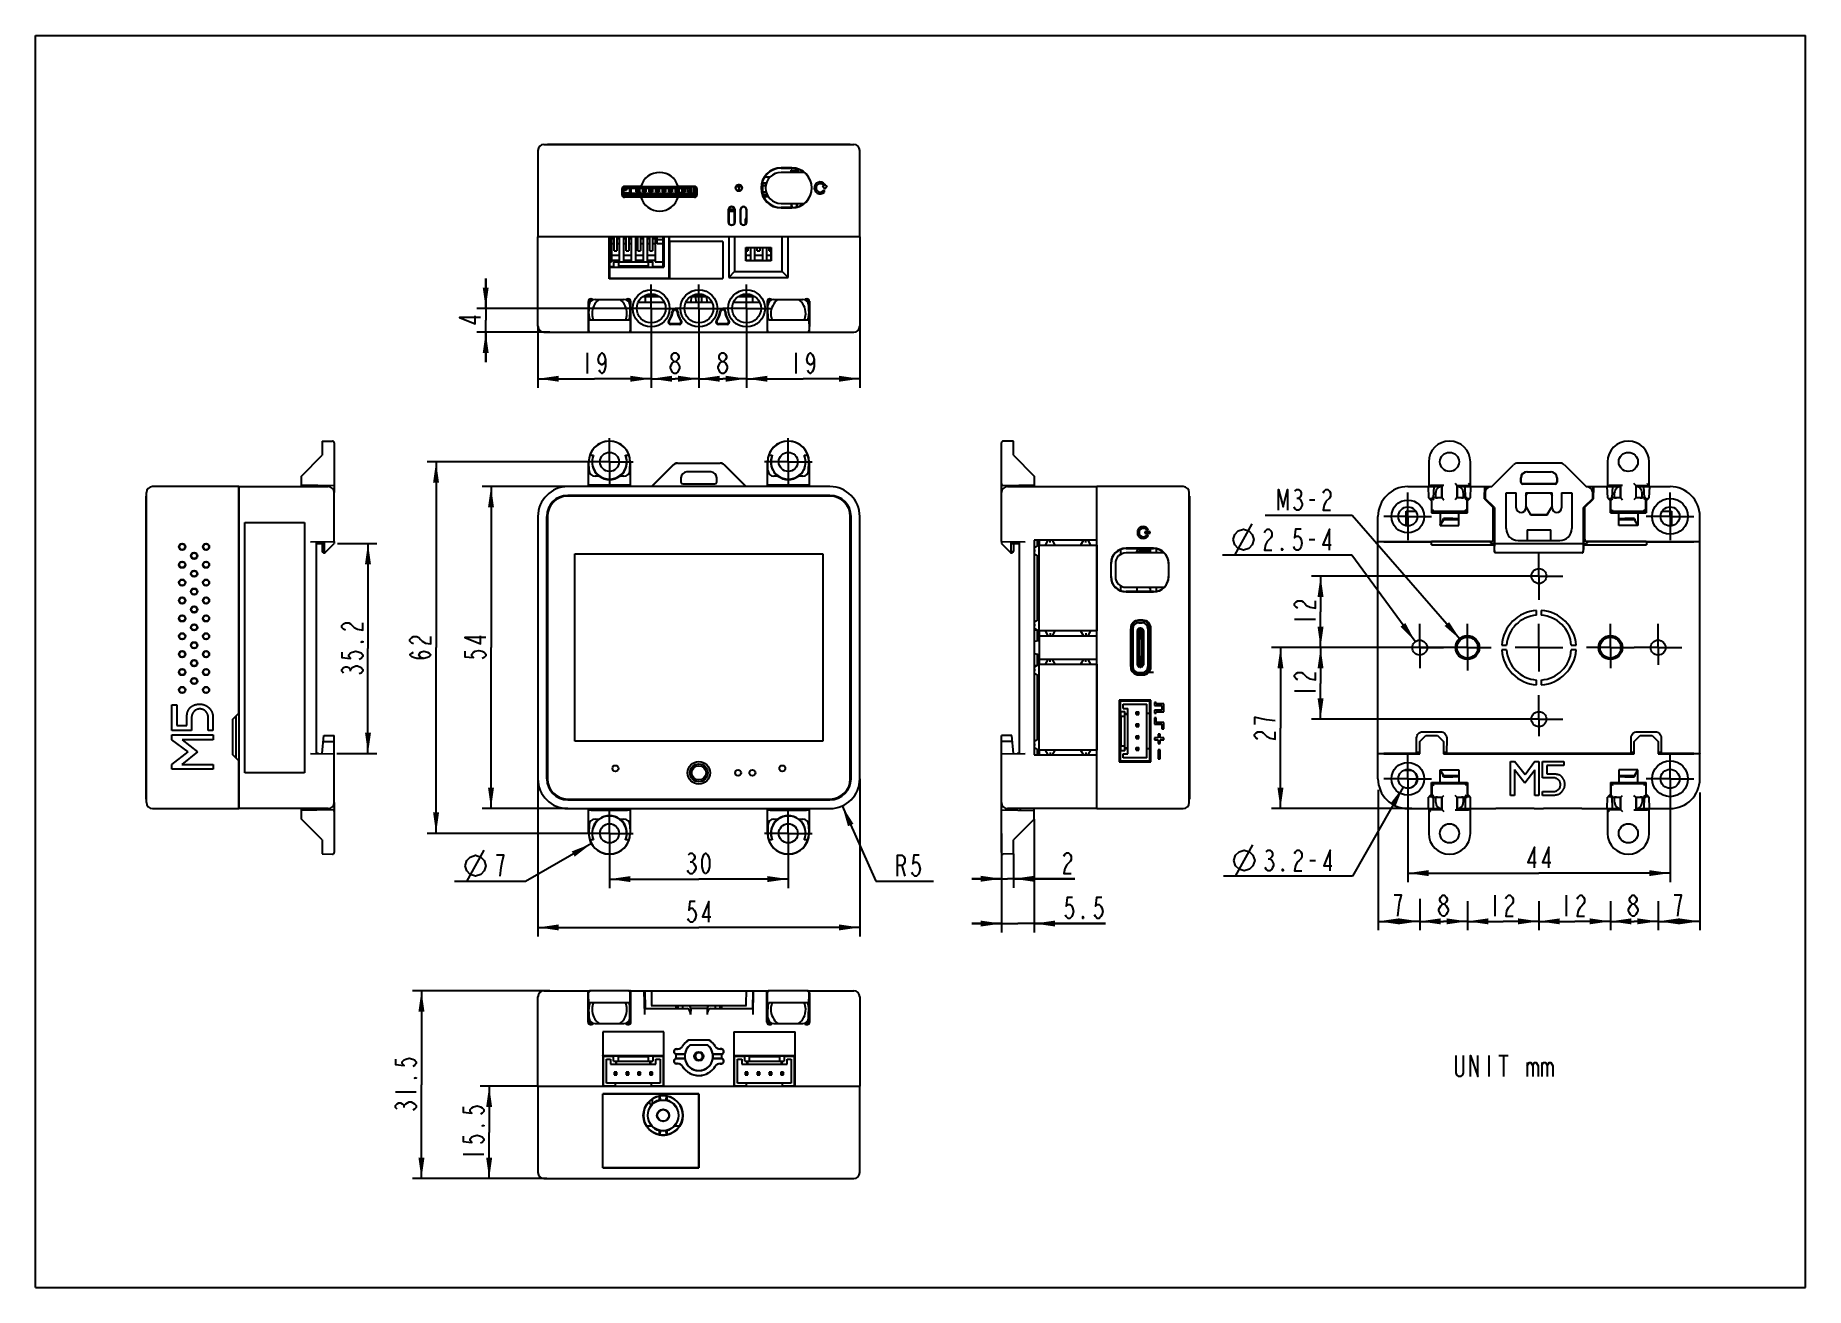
# Model space of a CAD drawing. Header units: millimetres. Extents: x 0 to 297, y 0 to 210.
import ezdxf

# ---------------------------------------------------------------- set-up
doc = ezdxf.new("R2010")
doc.units = ezdxf.units.MM
doc.header["$LTSCALE"] = 16.335
doc.linetypes.add('CENTER', pattern=[0.6, 0.375, -0.075, 0.075, -0.075])
doc.layers.get('0').update_dxf_attribs({"linetype": 'CONTINUOUS'})
for name, color, linetype in [('000_19_DXF_CONTINUOUS_LINE', 7, 'CONTINUOUS'), ('000_19_DXF_DIMENSION', 7, 'CONTINUOUS'), ('00_11_DXF_CONTINUOUS_LINE', 7, 'CONTINUOUS'), ('00_11_DXF_DIMENSION', 7, 'CONTINUOUS'), ('01-PBG-10-01DXF_CONTINUOUS_LINE', 7, 'CONTINUOUS'), ('2022-08-16_CDXF_CONTINUOUS_LINE', 7, 'CONTINUOUS'), ('2022-09-08_CDXF_CONTINUOUS_LINE', 7, 'CONTINUOUS'), ('CORE300_100_DXF_AXIS', 7, 'CONTINUOUS'), ('CORE300_100_DXF_CONTINUOUS_LINE', 7, 'CONTINUOUS'), ('CORE300_100_DXF_DIMENSION', 7, 'CONTINUOUS'), ('CORES3-60-01DXF_CONTINUOUS_LINE', 7, 'CONTINUOUS'), ('CORES3_DXF_AXIS', 7, 'CONTINUOUS'), ('CORES3_DXF_DIMENSION', 7, 'CONTINUOUS'), ('CORES3_DXF_FORMAT', 7, 'CONTINUOUS'), ('CORES3_DXF_TEXT', 7, 'CONTINUOUS'), ('DINBASE-60-0DXF_CONTINUOUS_LINE', 7, 'CONTINUOUS'), ('GROVE_RED_DIDXF_CONTINUOUS_LINE', 7, 'CONTINUOUS'), ('SCREEN_DXF_CONTINUOUS_LINE', 7, 'CONTINUOUS'), ('STA0226C0A_1_DXF_DIMENSION', 7, 'CONTINUOUS'), ('STA0226C0A_1DXF_CONTINUOUS_LINE', 7, 'CONTINUOUS'), ('TMP_DWG_1_1_DXF_CONTINUOUS_LINE', 7, 'CONTINUOUS')]:
    doc.layers.add(name, color=color, linetype=linetype)
doc.styles.get("Standard").update_dxf_attribs({"font": 'CHANGFANGSONG.TTF'})
doc.dimstyles.new('DIMSTYLE_1', dxfattribs={"dimtxt": 3.5, "dimasz": 3.5, "dimexe": 1.5, "dimexo": 0, "dimgap": 0.875, "dimtad": 1, "dimdec": 3, "dimdsep": 46, "dimtxsty": 'STANDARD', "dimblk": '_FILLED', "dimblk1": '_FILLED', "dimblk2": '_FILLED', "dimcen": 0.09, "dimclrt": 3, "dimadec": 3, "dimazin": 2, "dimtp": 0.3, "dimtm": 0.3, "dimtfac": 1, "dimtdec": 3, "dimtofl": 0, "dimtmove": 0, "dimatfit": 3, "dimldrblk": '_FILLED', "dimfxl": 1, "dimtolj": 1, "dimarcsym": 0})
doc.dimstyles.new('DIMSTYLE_2', dxfattribs={"dimtxt": 3.5, "dimasz": 3.5, "dimexe": 1.5, "dimexo": 0, "dimgap": 0.875, "dimtad": 1, "dimdec": 3, "dimdsep": 46, "dimtxsty": 'STANDARD', "dimblk": '_FILLED', "dimblk1": '_FILLED', "dimblk2": '_FILLED', "dimcen": 0.09, "dimclrt": 3, "dimadec": 3, "dimazin": 2, "dimtp": 0.2, "dimtm": 0.2, "dimtfac": 1, "dimtdec": 3, "dimtofl": 0, "dimtmove": 0, "dimatfit": 3, "dimldrblk": '_FILLED', "dimfxl": 1, "dimtolj": 1, "dimarcsym": 0})
doc.dimstyles.new('DIMSTYLE_3', dxfattribs={"dimtxt": 3.5, "dimasz": 3.5, "dimexe": 1.5, "dimexo": 0, "dimgap": 0.875, "dimtad": 1, "dimdec": 3, "dimdsep": 46, "dimtxsty": 'STANDARD', "dimblk": '_FILLED', "dimblk1": '_FILLED', "dimblk2": '_FILLED', "dimcen": 0.09, "dimclrt": 3, "dimadec": 3, "dimazin": 2, "dimtp": 0.1, "dimtm": 0.1, "dimtfac": 1, "dimtdec": 3, "dimtofl": 0, "dimtmove": 0, "dimatfit": 3, "dimldrblk": '_FILLED', "dimfxl": 1, "dimtolj": 1, "dimarcsym": 0})
doc.dimstyles.new('DIMSTYLE_4', dxfattribs={"dimtxt": 3.5, "dimasz": 3.5, "dimexe": 1.5, "dimexo": 0, "dimgap": 0.875, "dimtad": 1, "dimdec": 0, "dimdsep": 46, "dimtxsty": 'STANDARD', "dimblk": '_FILLED', "dimblk1": '_FILLED', "dimblk2": '_FILLED', "dimcen": 0.09, "dimclrt": 3, "dimadec": 3, "dimazin": 2, "dimtp": 0.3, "dimtm": 0.3, "dimtfac": 1, "dimtdec": 0, "dimtofl": 0, "dimtmove": 0, "dimatfit": 3, "dimldrblk": '_FILLED', "dimfxl": 1, "dimtolj": 1, "dimarcsym": 0})
doc.dimstyles.new('DIMSTYLE_5', dxfattribs={"dimtxt": 3.5, "dimasz": 3.5, "dimexe": 1.5, "dimexo": 0, "dimtad": 1, "dimdec": 1, "dimdsep": 46, "dimtxsty": 'STANDARD', "dimblk": '_FILLED', "dimblk1": '_FILLED', "dimblk2": '_FILLED', "dimcen": 0.09, "dimclrt": 3, "dimadec": 3, "dimazin": 2, "dimtp": 0.2, "dimtm": 0.2, "dimtfac": 1, "dimtdec": 1, "dimtofl": 0, "dimtmove": 0, "dimatfit": 1, "dimldrblk": '_FILLED', "dimfxl": 1, "dimtolj": 1, "dimarcsym": 0})
doc.dimstyles.new('DIMSTYLE_6', dxfattribs={"dimtxt": 3.5, "dimasz": 3.5, "dimexe": 1.5, "dimexo": 0, "dimgap": 0.875, "dimtad": 1, "dimdec": 3, "dimdsep": 46, "dimtxsty": 'STANDARD', "dimblk": '_FILLED', "dimblk1": '_FILLED', "dimblk2": '_FILLED', "dimcen": 0.09, "dimclrt": 3, "dimadec": 3, "dimazin": 2, "dimtp": 0.1, "dimtm": 0.1, "dimtfac": 1, "dimtdec": 3, "dimtofl": 0, "dimtmove": 0, "dimatfit": 3, "dimldrblk": '_FILLED', "dimfxl": 1, "dimtolj": 1, "dimarcsym": 0})
doc.dimstyles.new('DIMSTYLE_7', dxfattribs={"dimtxt": 3.5, "dimasz": 3.5, "dimexe": 1.5, "dimexo": 0, "dimtad": 1, "dimdec": 3, "dimdsep": 46, "dimtxsty": 'STANDARD', "dimblk": '_FILLED', "dimblk1": '_FILLED', "dimblk2": '_FILLED', "dimcen": 0.09, "dimclrt": 3, "dimadec": 3, "dimazin": 2, "dimtp": 0.1, "dimtm": 0.1, "dimtfac": 1, "dimtdec": 3, "dimtofl": 0, "dimtmove": 0, "dimatfit": 1, "dimldrblk": '_FILLED', "dimfxl": 1, "dimtolj": 1, "dimarcsym": 0})
doc.dimstyles.new('DIMSTYLE_8', dxfattribs={"dimtxt": 3.5, "dimasz": 3.5, "dimexe": 1.5, "dimexo": 0, "dimgap": 0.875, "dimtad": 1, "dimdec": 1, "dimdsep": 46, "dimtxsty": 'STANDARD', "dimblk": '_FILLED', "dimblk1": '_FILLED', "dimblk2": '_FILLED', "dimcen": 0.09, "dimclrt": 3, "dimadec": 3, "dimazin": 2, "dimtp": 0.3, "dimtm": 0.3, "dimtfac": 1, "dimtdec": 1, "dimtofl": 0, "dimtmove": 0, "dimatfit": 3, "dimldrblk": '_FILLED', "dimfxl": 1, "dimtolj": 1, "dimarcsym": 0})

msp = doc.modelspace()

# ---------------------------------------------------------------- blocks, each defined once
blk = doc.blocks.new('_FILLED')
at = {"color": 0, "linetype": 'BYBLOCK'}
blk.add_solid([(0, 0), (-1, 0.143), (-1, -0.143)], dxfattribs=at)
blk = doc.blocks.new('*D0')
at = {"layer": 'STA0226C0A_1_DXF_DIMENSION', "color": 1, "linetype": 'CONTINUOUS'}
for p, q in [((84.32, 85.33), (84.32, 58.9)), ((138.32, 85.33), (138.32, 58.9)), ((84.32, 60.4), (111.32, 60.4)), ((138.32, 60.4), (111.32, 60.4))]:
    blk.add_line(p, q, dxfattribs=at)
at = {"layer": 'STA0226C0A_1_DXF_DIMENSION', "color": 1, "linetype": 'CONTINUOUS', "xscale": 3.5, "yscale": 3.5, "zscale": 3.5}
for p, rotation in [((84.32, 60.4), 180), ((138.32, 60.4), 360)]:
    blk.add_blockref('_FILLED', p, dxfattribs=dict(at, rotation=rotation))
blk = doc.blocks.new('*D1')
at = {"layer": 'STA0226C0A_1_DXF_DIMENSION', "color": 1, "linetype": 'CONTINUOUS'}
for p, q in [((89.32, 134.33), (74.94, 134.33)), ((76.44, 134.33), (76.44, 107.33)), ((76.44, 80.33), (76.44, 107.33)), ((89.32, 80.33), (74.94, 80.33))]:
    blk.add_line(p, q, dxfattribs=at)
at = {"layer": 'STA0226C0A_1_DXF_DIMENSION', "color": 1, "linetype": 'CONTINUOUS', "xscale": 3.5, "yscale": 3.5, "zscale": 3.5}
for p, rotation in [((76.44, 134.33), 90), ((76.44, 80.33), 270)]:
    blk.add_blockref('_FILLED', p, dxfattribs=dict(at, rotation=rotation))
blk = doc.blocks.new('*D2')
at = {"layer": 'STA0226C0A_1_DXF_DIMENSION', "color": 1, "linetype": 'CONTINUOUS'}
for p, q in [((84.32, 33.78), (74.63, 33.78)), ((76.13, 33.78), (76.13, 26.03)), ((76.13, 18.28), (76.13, 26.03)), ((85.79, 18.28), (74.63, 18.28))]:
    blk.add_line(p, q, dxfattribs=at)
at = {"layer": 'STA0226C0A_1_DXF_DIMENSION', "color": 1, "linetype": 'CONTINUOUS', "xscale": 3.5, "yscale": 3.5, "zscale": 3.5}
for p, rotation in [((76.13, 33.78), 90), ((76.13, 18.28), 270)]:
    blk.add_blockref('_FILLED', p, dxfattribs=dict(at, rotation=rotation))
blk = doc.blocks.new('*D3')
at = {"layer": 'STA0226C0A_1_DXF_DIMENSION', "color": 1, "linetype": 'CONTINUOUS'}
for p, q in [((86.32, 49.78), (63.27, 49.78)), ((64.77, 49.78), (64.77, 34.03)), ((64.77, 18.28), (64.77, 34.03)), ((85.32, 18.28), (63.27, 18.28))]:
    blk.add_line(p, q, dxfattribs=at)
at = {"layer": 'STA0226C0A_1_DXF_DIMENSION', "color": 1, "linetype": 'CONTINUOUS', "xscale": 3.5, "yscale": 3.5, "zscale": 3.5}
for p, rotation in [((64.77, 49.78), 90), ((64.77, 18.28), 270)]:
    blk.add_blockref('_FILLED', p, dxfattribs=dict(at, rotation=rotation))
blk = doc.blocks.new('*D4')
at = {"layer": 'CORE300_100_DXF_DIMENSION', "color": 1, "linetype": 'CONTINUOUS'}
for p, q in [((135.36, 80.77), (141.01, 68.14)), ((141.01, 68.14), (142.26, 68.14)), ((142.26, 68.14), (150.66, 68.14))]:
    blk.add_line(p, q, dxfattribs=at)
at = {"layer": 'CORE300_100_DXF_DIMENSION', "color": 1, "linetype": 'CONTINUOUS', "xscale": 3.5, "yscale": 3.5, "zscale": 3.5, "rotation": 114.1220016248}
blk.add_blockref('_FILLED', (135.36, 80.77), dxfattribs=at)
blk = doc.blocks.new('*D5')
at = {"layer": 'CORES3_DXF_DIMENSION', "color": 1, "linetype": 'CONTINUOUS'}
for p, q in [((96.32, 72.18), (96.32, 67.01)), ((126.32, 72.18), (126.32, 67.01)), ((96.32, 68.51), (111.32, 68.51)), ((126.32, 68.51), (111.32, 68.51))]:
    blk.add_line(p, q, dxfattribs=at)
at = {"layer": 'CORES3_DXF_DIMENSION', "color": 1, "linetype": 'CONTINUOUS', "xscale": 3.5, "yscale": 3.5, "zscale": 3.5, "rotation": 180}
blk.add_blockref('_FILLED', (96.32, 68.51), dxfattribs=at)
at = {"layer": 'CORES3_DXF_DIMENSION', "color": 1, "linetype": 'CONTINUOUS', "xscale": 3.5, "yscale": 3.5, "zscale": 3.5}
blk.add_blockref('_FILLED', (126.32, 68.51), dxfattribs=at)
blk = doc.blocks.new('*D6')
at = {"layer": 'CORES3_DXF_DIMENSION', "color": 1, "linetype": 'CONTINUOUS'}
for p, q in [((92.32, 138.48), (65.72, 138.48)), ((67.22, 138.48), (67.22, 107.33)), ((67.22, 76.18), (67.22, 107.33)), ((92.32, 76.18), (65.72, 76.18))]:
    blk.add_line(p, q, dxfattribs=at)
at = {"layer": 'CORES3_DXF_DIMENSION', "color": 1, "linetype": 'CONTINUOUS', "xscale": 3.5, "yscale": 3.5, "zscale": 3.5}
for p, rotation in [((67.22, 138.48), 90), ((67.22, 76.18), 270)]:
    blk.add_blockref('_FILLED', p, dxfattribs=dict(at, rotation=rotation))
blk = doc.blocks.new('*D7')
at = {"layer": '000_19_DXF_DIMENSION', "color": 1, "linetype": 'CONTINUOUS'}
for p, q in [((93.28, 74.45), (82.21, 68.12)), ((80.96, 68.12), (70.34, 68.12)), ((82.21, 68.12), (80.96, 68.12))]:
    blk.add_line(p, q, dxfattribs=at)
at = {"layer": '000_19_DXF_DIMENSION', "color": 1, "linetype": 'CONTINUOUS', "xscale": 3.5, "yscale": 3.5, "zscale": 3.5, "rotation": 29.7440712666}
blk.add_blockref('_FILLED', (93.28, 74.45), dxfattribs=at)
blk = doc.blocks.new('*D8')
at = {"layer": '000_19_DXF_DIMENSION', "color": 1, "linetype": 'CONTINUOUS'}
for p, q in [((162.09, 72.99), (162.09, 67.06)), ((164.09, 72.72), (164.09, 67.06)), ((162.09, 68.56), (157.09, 68.56)), ((157.09, 68.56), (163.09, 68.56)), ((174.4, 68.56), (163.09, 68.56)), ((164.09, 68.56), (174.4, 68.56))]:
    blk.add_line(p, q, dxfattribs=at)
at = {"layer": '000_19_DXF_DIMENSION', "color": 1, "linetype": 'CONTINUOUS', "xscale": 3.5, "yscale": 3.5, "zscale": 3.5}
for p, rotation in [((162.09, 68.56), 3e-10), ((164.09, 68.56), 180.0000000002)]:
    blk.add_blockref('_FILLED', p, dxfattribs=dict(at, rotation=rotation))
blk = doc.blocks.new('*D9')
at = {"layer": '000_19_DXF_DIMENSION', "color": 1, "linetype": 'CONTINUOUS'}
for p, q in [((167.59, 78.58), (167.59, 59.55)), ((162.09, 76.18), (162.09, 59.55)), ((162.09, 61.05), (157.09, 61.05)), ((157.09, 61.05), (164.84, 61.05)), ((179.54, 61.05), (164.84, 61.05)), ((167.59, 61.05), (179.54, 61.05))]:
    blk.add_line(p, q, dxfattribs=at)
at = {"layer": '000_19_DXF_DIMENSION', "color": 1, "linetype": 'CONTINUOUS', "xscale": 3.5, "yscale": 3.5, "zscale": 3.5}
blk.add_blockref('_FILLED', (162.09, 61.05), dxfattribs=at)
at = {"layer": '000_19_DXF_DIMENSION', "color": 1, "linetype": 'CONTINUOUS', "xscale": 3.5, "yscale": 3.5, "zscale": 3.5, "rotation": 180}
blk.add_blockref('_FILLED', (167.59, 61.05), dxfattribs=at)
blk = doc.blocks.new('*D10')
at = {"layer": 'CORES3_DXF_DIMENSION', "color": 1, "linetype": 'CONTINUOUS'}
for p, q in [((103.32, 160.22), (103.32, 150.92)), ((111.32, 160.22), (111.32, 150.92)), ((103.32, 152.42), (107.32, 152.42)), ((111.32, 152.42), (107.32, 152.42))]:
    blk.add_line(p, q, dxfattribs=at)
at = {"layer": 'CORES3_DXF_DIMENSION', "color": 1, "linetype": 'CONTINUOUS', "xscale": 3.5, "yscale": 3.5, "zscale": 3.5, "rotation": 180}
blk.add_blockref('_FILLED', (103.32, 152.42), dxfattribs=at)
at = {"layer": 'CORES3_DXF_DIMENSION', "color": 1, "linetype": 'CONTINUOUS', "xscale": 3.5, "yscale": 3.5, "zscale": 3.5}
blk.add_blockref('_FILLED', (111.32, 152.42), dxfattribs=at)
blk = doc.blocks.new('*D11')
at = {"layer": 'CORES3_DXF_DIMENSION', "color": 1, "linetype": 'CONTINUOUS'}
for p, q in [((111.32, 160.22), (111.32, 150.92)), ((119.32, 160.22), (119.32, 150.92)), ((111.32, 152.42), (115.32, 152.42)), ((119.32, 152.42), (115.32, 152.42))]:
    blk.add_line(p, q, dxfattribs=at)
at = {"layer": 'CORES3_DXF_DIMENSION', "color": 1, "linetype": 'CONTINUOUS', "xscale": 3.5, "yscale": 3.5, "zscale": 3.5, "rotation": 180}
blk.add_blockref('_FILLED', (111.32, 152.42), dxfattribs=at)
at = {"layer": 'CORES3_DXF_DIMENSION', "color": 1, "linetype": 'CONTINUOUS', "xscale": 3.5, "yscale": 3.5, "zscale": 3.5}
blk.add_blockref('_FILLED', (119.32, 152.42), dxfattribs=at)
blk = doc.blocks.new('*D12')
at = {"layer": 'CORES3_DXF_DIMENSION', "color": 1, "linetype": 'CONTINUOUS'}
for p, q in [((84.32, 161.22), (84.32, 150.92)), ((103.32, 160.22), (103.32, 150.92)), ((84.32, 152.42), (93.82, 152.42)), ((103.32, 152.42), (93.82, 152.42))]:
    blk.add_line(p, q, dxfattribs=at)
at = {"layer": 'CORES3_DXF_DIMENSION', "color": 1, "linetype": 'CONTINUOUS', "xscale": 3.5, "yscale": 3.5, "zscale": 3.5, "rotation": 180}
blk.add_blockref('_FILLED', (84.32, 152.42), dxfattribs=at)
at = {"layer": 'CORES3_DXF_DIMENSION', "color": 1, "linetype": 'CONTINUOUS', "xscale": 3.5, "yscale": 3.5, "zscale": 3.5}
blk.add_blockref('_FILLED', (103.32, 152.42), dxfattribs=at)
blk = doc.blocks.new('*D13')
at = {"layer": 'CORES3_DXF_DIMENSION', "color": 1, "linetype": 'CONTINUOUS'}
for p, q in [((138.32, 161.22), (138.32, 150.92)), ((119.32, 160.22), (119.32, 150.92)), ((119.32, 152.42), (128.82, 152.42)), ((138.32, 152.42), (128.82, 152.42))]:
    blk.add_line(p, q, dxfattribs=at)
at = {"layer": 'CORES3_DXF_DIMENSION', "color": 1, "linetype": 'CONTINUOUS', "xscale": 3.5, "yscale": 3.5, "zscale": 3.5, "rotation": 180}
blk.add_blockref('_FILLED', (119.32, 152.42), dxfattribs=at)
at = {"layer": 'CORES3_DXF_DIMENSION', "color": 1, "linetype": 'CONTINUOUS', "xscale": 3.5, "yscale": 3.5, "zscale": 3.5}
blk.add_blockref('_FILLED', (138.32, 152.42), dxfattribs=at)
blk = doc.blocks.new('*D14')
at = {"layer": 'CORE300_100_DXF_DIMENSION', "color": 1, "linetype": 'CONTINUOUS'}
for p, q in [((75.55, 164.22), (75.55, 169.22)), ((75.55, 169.22), (75.55, 162.22)), ((99.32, 164.22), (74.05, 164.22)), ((75.55, 155.22), (75.55, 162.22)), ((86.32, 160.22), (74.05, 160.22)), ((75.55, 160.22), (75.55, 155.22))]:
    blk.add_line(p, q, dxfattribs=at)
at = {"layer": 'CORE300_100_DXF_DIMENSION', "color": 1, "linetype": 'CONTINUOUS', "xscale": 3.5, "yscale": 3.5, "zscale": 3.5}
for p, rotation in [((75.55, 164.22), 269.9999999998), ((75.55, 160.22), 89.9999999998)]:
    blk.add_blockref('_FILLED', p, dxfattribs=dict(at, rotation=rotation))
blk = doc.blocks.new('*D15')
at = {"layer": 'CORE300_100_DXF_DIMENSION', "color": 1, "linetype": 'CONTINUOUS'}
for p, q in [((225.26, 83.47), (225.26, 59.92)), ((232.26, 65.17), (232.26, 59.92)), ((225.26, 61.42), (228.76, 61.42)), ((232.26, 61.42), (228.76, 61.42))]:
    blk.add_line(p, q, dxfattribs=at)
at = {"layer": 'CORE300_100_DXF_DIMENSION', "color": 1, "linetype": 'CONTINUOUS', "xscale": 3.5, "yscale": 3.5, "zscale": 3.5, "rotation": 180}
blk.add_blockref('_FILLED', (225.26, 61.42), dxfattribs=at)
at = {"layer": 'CORE300_100_DXF_DIMENSION', "color": 1, "linetype": 'CONTINUOUS', "xscale": 3.5, "yscale": 3.5, "zscale": 3.5}
blk.add_blockref('_FILLED', (232.26, 61.42), dxfattribs=at)
blk = doc.blocks.new('*D16')
at = {"layer": 'CORE300_100_DXF_DIMENSION', "color": 1, "linetype": 'CONTINUOUS'}
for p, q in [((232.26, 64.78), (232.26, 59.92)), ((240.26, 64.78), (240.26, 59.92)), ((232.26, 61.42), (236.26, 61.42)), ((240.26, 61.42), (236.26, 61.42))]:
    blk.add_line(p, q, dxfattribs=at)
at = {"layer": 'CORE300_100_DXF_DIMENSION', "color": 1, "linetype": 'CONTINUOUS', "xscale": 3.5, "yscale": 3.5, "zscale": 3.5, "rotation": 180}
blk.add_blockref('_FILLED', (232.26, 61.42), dxfattribs=at)
at = {"layer": 'CORE300_100_DXF_DIMENSION', "color": 1, "linetype": 'CONTINUOUS', "xscale": 3.5, "yscale": 3.5, "zscale": 3.5}
blk.add_blockref('_FILLED', (240.26, 61.42), dxfattribs=at)
blk = doc.blocks.new('*D17')
at = {"layer": 'CORE300_100_DXF_DIMENSION', "color": 1, "linetype": 'CONTINUOUS'}
for p, q in [((240.26, 64.78), (240.26, 59.92)), ((252.26, 64.78), (252.26, 59.92)), ((240.26, 61.42), (246.26, 61.42)), ((252.26, 61.42), (246.26, 61.42))]:
    blk.add_line(p, q, dxfattribs=at)
at = {"layer": 'CORE300_100_DXF_DIMENSION', "color": 1, "linetype": 'CONTINUOUS', "xscale": 3.5, "yscale": 3.5, "zscale": 3.5, "rotation": 180}
blk.add_blockref('_FILLED', (240.26, 61.42), dxfattribs=at)
at = {"layer": 'CORE300_100_DXF_DIMENSION', "color": 1, "linetype": 'CONTINUOUS', "xscale": 3.5, "yscale": 3.5, "zscale": 3.5}
blk.add_blockref('_FILLED', (252.26, 61.42), dxfattribs=at)
blk = doc.blocks.new('*D18')
at = {"layer": 'CORE300_100_DXF_DIMENSION', "color": 1, "linetype": 'CONTINUOUS'}
for p, q in [((252.26, 64.78), (252.26, 59.92)), ((264.26, 64.78), (264.26, 59.92)), ((252.26, 61.42), (258.26, 61.42)), ((264.26, 61.42), (258.26, 61.42))]:
    blk.add_line(p, q, dxfattribs=at)
at = {"layer": 'CORE300_100_DXF_DIMENSION', "color": 1, "linetype": 'CONTINUOUS', "xscale": 3.5, "yscale": 3.5, "zscale": 3.5, "rotation": 180}
blk.add_blockref('_FILLED', (252.26, 61.42), dxfattribs=at)
at = {"layer": 'CORE300_100_DXF_DIMENSION', "color": 1, "linetype": 'CONTINUOUS', "xscale": 3.5, "yscale": 3.5, "zscale": 3.5}
blk.add_blockref('_FILLED', (264.26, 61.42), dxfattribs=at)
blk = doc.blocks.new('*D19')
at = {"layer": 'CORE300_100_DXF_DIMENSION', "color": 1, "linetype": 'CONTINUOUS'}
for p, q in [((264.26, 64.78), (264.26, 59.92)), ((272.26, 64.78), (272.26, 59.92)), ((264.26, 61.42), (268.26, 61.42)), ((272.26, 61.42), (268.26, 61.42))]:
    blk.add_line(p, q, dxfattribs=at)
at = {"layer": 'CORE300_100_DXF_DIMENSION', "color": 1, "linetype": 'CONTINUOUS', "xscale": 3.5, "yscale": 3.5, "zscale": 3.5, "rotation": 180}
blk.add_blockref('_FILLED', (264.26, 61.42), dxfattribs=at)
at = {"layer": 'CORE300_100_DXF_DIMENSION', "color": 1, "linetype": 'CONTINUOUS', "xscale": 3.5, "yscale": 3.5, "zscale": 3.5}
blk.add_blockref('_FILLED', (272.26, 61.42), dxfattribs=at)
blk = doc.blocks.new('*D20')
at = {"layer": 'CORE300_100_DXF_DIMENSION', "color": 1, "linetype": 'CONTINUOUS'}
for p, q in [((279.26, 83.02), (279.26, 59.92)), ((272.26, 64.78), (272.26, 59.92)), ((272.26, 61.42), (275.76, 61.42)), ((279.26, 61.42), (275.76, 61.42))]:
    blk.add_line(p, q, dxfattribs=at)
at = {"layer": 'CORE300_100_DXF_DIMENSION', "color": 1, "linetype": 'CONTINUOUS', "xscale": 3.5, "yscale": 3.5, "zscale": 3.5, "rotation": 180}
blk.add_blockref('_FILLED', (272.26, 61.42), dxfattribs=at)
at = {"layer": 'CORE300_100_DXF_DIMENSION', "color": 1, "linetype": 'CONTINUOUS', "xscale": 3.5, "yscale": 3.5, "zscale": 3.5}
blk.add_blockref('_FILLED', (279.26, 61.42), dxfattribs=at)
blk = doc.blocks.new('*D21')
at = {"layer": 'CORE300_100_DXF_DIMENSION', "color": 1, "linetype": 'CONTINUOUS'}
for p, q in [((228.26, 107.33), (207.39, 107.33)), ((208.89, 107.33), (208.89, 93.83)), ((208.89, 80.33), (208.89, 93.83)), ((230.95, 80.33), (207.39, 80.33))]:
    blk.add_line(p, q, dxfattribs=at)
at = {"layer": 'CORE300_100_DXF_DIMENSION', "color": 1, "linetype": 'CONTINUOUS', "xscale": 3.5, "yscale": 3.5, "zscale": 3.5}
for p, rotation in [((208.89, 107.33), 90), ((208.89, 80.33), 270)]:
    blk.add_blockref('_FILLED', p, dxfattribs=dict(at, rotation=rotation))
blk = doc.blocks.new('*D22')
at = {"layer": 'CORE300_100_DXF_DIMENSION', "color": 1, "linetype": 'CONTINUOUS'}
for p, q in [((219.61, 122.81), (199.19, 122.81)), ((220.86, 122.81), (219.61, 122.81)), ((231.52, 108.34), (220.86, 122.81))]:
    blk.add_line(p, q, dxfattribs=at)
at = {"layer": 'CORE300_100_DXF_DIMENSION', "color": 1, "linetype": 'CONTINUOUS', "xscale": 3.5, "yscale": 3.5, "zscale": 3.5, "rotation": 306.3596825233}
blk.add_blockref('_FILLED', (231.52, 108.34), dxfattribs=at)
blk = doc.blocks.new('*D23')
at = {"layer": 'CORE300_100_DXF_DIMENSION', "color": 1, "linetype": 'CONTINUOUS'}
for p, q in [((219.65, 129.48), (206.35, 129.48)), ((220.9, 129.48), (219.65, 129.48)), ((239.11, 108.65), (220.9, 129.48))]:
    blk.add_line(p, q, dxfattribs=at)
at = {"layer": 'CORE300_100_DXF_DIMENSION', "color": 1, "linetype": 'CONTINUOUS', "xscale": 3.5, "yscale": 3.5, "zscale": 3.5, "rotation": 311.1453400942}
blk.add_blockref('_FILLED', (239.11, 108.65), dxfattribs=at)
blk = doc.blocks.new('*D24')
at = {"layer": 'CORE300_100_DXF_DIMENSION', "color": 1, "linetype": 'CONTINUOUS'}
for p, q in [((230.26, 85.33), (230.26, 68.01)), ((274.26, 85.33), (274.26, 68.01)), ((230.26, 69.51), (252.26, 69.51)), ((274.26, 69.51), (252.26, 69.51))]:
    blk.add_line(p, q, dxfattribs=at)
at = {"layer": 'CORE300_100_DXF_DIMENSION', "color": 1, "linetype": 'CONTINUOUS', "xscale": 3.5, "yscale": 3.5, "zscale": 3.5, "rotation": 180}
blk.add_blockref('_FILLED', (230.26, 69.51), dxfattribs=at)
at = {"layer": 'CORE300_100_DXF_DIMENSION', "color": 1, "linetype": 'CONTINUOUS', "xscale": 3.5, "yscale": 3.5, "zscale": 3.5}
blk.add_blockref('_FILLED', (274.26, 69.51), dxfattribs=at)
blk = doc.blocks.new('*D25')
at = {"layer": 'CORE300_100_DXF_DIMENSION', "color": 1, "linetype": 'CONTINUOUS'}
for p, q in [((229.47, 83.94), (220.98, 69.01)), ((219.73, 69.01), (199.32, 69.01)), ((220.98, 69.01), (219.73, 69.01))]:
    blk.add_line(p, q, dxfattribs=at)
at = {"layer": 'CORE300_100_DXF_DIMENSION', "color": 1, "linetype": 'CONTINUOUS', "xscale": 3.5, "yscale": 3.5, "zscale": 3.5, "rotation": 60.395549254}
blk.add_blockref('_FILLED', (229.47, 83.94), dxfattribs=at)
blk = doc.blocks.new('*D26')
at = {"layer": '00_11_DXF_DIMENSION', "color": 1, "linetype": 'CONTINUOUS'}
for p, q in [((50.69, 124.81), (57.3, 124.81)), ((55.8, 124.81), (55.8, 107.2)), ((55.8, 89.58), (55.8, 107.2)), ((50.59, 89.58), (57.3, 89.58))]:
    blk.add_line(p, q, dxfattribs=at)
at = {"layer": '00_11_DXF_DIMENSION', "color": 1, "linetype": 'CONTINUOUS', "xscale": 3.5, "yscale": 3.5, "zscale": 3.5}
for p, rotation in [((55.8, 124.81), 90), ((55.8, 89.58), 270)]:
    blk.add_blockref('_FILLED', p, dxfattribs=dict(at, rotation=rotation))
blk = doc.blocks.new('*D27')
at = {"layer": 'CORE300_100_DXF_DIMENSION', "color": 1, "linetype": 'CONTINUOUS'}
for p, q in [((248.26, 119.33), (214.12, 119.33)), ((215.62, 119.33), (215.62, 113.33)), ((215.62, 107.33), (215.62, 113.33)), ((228.26, 107.33), (214.12, 107.33))]:
    blk.add_line(p, q, dxfattribs=at)
at = {"layer": 'CORE300_100_DXF_DIMENSION', "color": 1, "linetype": 'CONTINUOUS', "xscale": 3.5, "yscale": 3.5, "zscale": 3.5}
for p, rotation in [((215.62, 119.33), 90), ((215.62, 107.33), 270)]:
    blk.add_blockref('_FILLED', p, dxfattribs=dict(at, rotation=rotation))
blk = doc.blocks.new('*D28')
at = {"layer": 'CORE300_100_DXF_DIMENSION', "color": 1, "linetype": 'CONTINUOUS'}
for p, q in [((240.26, 107.33), (214.12, 107.33)), ((215.62, 107.33), (215.62, 101.33)), ((215.62, 95.33), (215.62, 101.33)), ((248.26, 95.33), (214.12, 95.33))]:
    blk.add_line(p, q, dxfattribs=at)
at = {"layer": 'CORE300_100_DXF_DIMENSION', "color": 1, "linetype": 'CONTINUOUS', "xscale": 3.5, "yscale": 3.5, "zscale": 3.5}
for p, rotation in [((215.62, 107.33), 90), ((215.62, 95.33), 270)]:
    blk.add_blockref('_FILLED', p, dxfattribs=dict(at, rotation=rotation))

# ---------------------------------------------------------------- dimensions: what is measured, and where the dimension line sits
at = {"layer": '000_19_DXF_DIMENSION', "color": 1, "linetype": 'CONTINUOUS'}
dim = msp.add_diameter_dim_2p(p1=(93.2812, 74.4474), p2=(99.3498, 77.915), text='%%c<>', dimstyle='DIMSTYLE_5', override={"dimtih": 1, "dimtoh": 1, "dimpost": '<>'}, dxfattribs=at)
dim.commit()
dim.dimension.update_dxf_attribs({"geometry": '*D7', "text_midpoint": (72.0927, 68.9959), "dimtype": 163})
dim = msp.add_linear_dim(base=(167.5876, 61.0482), p1=(162.0876, 76.1812), p2=(167.5876, 78.5812), dimstyle='DIMSTYLE_6', dxfattribs=at)
dim.commit()
dim.dimension.update_dxf_attribs({"geometry": '*D9', "text_midpoint": (172.188, 61.0482), "dimtype": 160})
dim = msp.add_linear_dim(base=(162.0876, 68.5566), p1=(164.0876, 72.7161), p2=(162.0876, 72.9865), angle=180, dimstyle='DIMSTYLE_6', dxfattribs=at)
dim.commit()
dim.dimension.update_dxf_attribs({"geometry": '*D8', "text_midpoint": (171.9527, 68.5566), "dimtype": 160})
at = {"layer": '00_11_DXF_DIMENSION', "color": 1, "linetype": 'CONTINUOUS'}
dim = msp.add_linear_dim(base=(55.797, 89.579), p1=(50.6914, 124.8114), p2=(50.5925, 89.579), angle=270, dimstyle='DIMSTYLE_8', dxfattribs=at)
dim.commit()
dim.dimension.update_dxf_attribs({"geometry": '*D26', "text_midpoint": (55.797, 102.2952), "dimtype": 160})
at = {"layer": 'CORE300_100_DXF_DIMENSION', "color": 1, "linetype": 'CONTINUOUS'}
for base, p1, p2, angle, dimstyle, picture, middle in [((75.5534, 164.2244), (86.3155, 160.2244), (99.3154, 164.2244), 90, 'DIMSTYLE_6', '*D14', (75.5534, 160.9994)), ((215.6203, 119.329), (228.2581, 107.329), (248.2581, 119.329), 90, 'DIMSTYLE_2', '*D27', (215.6203, 110.879)), ((208.8934, 80.329), (228.2581, 107.329), (230.9542, 80.329), 270, 'DIMSTYLE_2', '*D21', (208.8934, 91.379)), ((215.6203, 95.329), (240.2582, 107.329), (248.2581, 95.329), 270, 'DIMSTYLE_2', '*D28', (215.6203, 98.879)), ((232.2582, 61.4156), (240.2582, 64.7832), (232.2582, 64.7832), 180, 'DIMSTYLE_2', '*D16', (235.0332, 61.4156)), ((252.2582, 61.4156), (264.2582, 64.7832), (252.2582, 64.7832), 180, 'DIMSTYLE_2', '*D18', (255.6301, 61.4156))]:
    dim = msp.add_linear_dim(base=base, p1=p1, p2=p2, angle=angle, dimstyle=dimstyle, dxfattribs=at)
    dim.commit()
    dim.dimension.update_dxf_attribs({"geometry": picture, "text_midpoint": middle, "dimtype": 160})
for p1, p2, text, picture, middle in [((239.1067, 108.6468), (241.4096, 106.0111), 'M<>-2', '*D23', (208.1033, 130.3555)), ((231.5171, 108.3356), (232.9992, 106.3223), '%%c<>-4', '*D22', (200.9444, 123.6854)), ((229.4678, 83.9378), (231.0486, 86.7201), '%%c<>-4', '*D25', (201.0673, 69.8813))]:
    dim = msp.add_diameter_dim_2p(p1=p1, p2=p2, text=text, dimstyle='DIMSTYLE_7', override={"dimtih": 1, "dimtoh": 1, "dimpost": '<>'}, dxfattribs=at)
    dim.commit()
    dim.dimension.update_dxf_attribs({"geometry": picture, "text_midpoint": middle, "dimtype": 163})
dim = msp.add_radius_dim(center=(133.3155, 85.329), mpoint=(135.3589, 80.7656), text='R<>', dimstyle='DIMSTYLE_3', override={"dimtih": 1, "dimtoh": 1, "dimpost": '<>'}, dxfattribs=at)
dim.commit()
dim.dimension.update_dxf_attribs({"geometry": '*D4', "text_midpoint": (144.0107, 69.0189), "dimtype": 164})
for base, p1, p2, dimstyle, picture, middle in [((232.2582, 61.4156), (225.2582, 83.4728), (232.2582, 65.1746), 'DIMSTYLE_2', '*D15', (227.3551, 61.4156)), ((274.2582, 69.5134), (230.2582, 85.329), (274.2582, 85.329), 'DIMSTYLE_1', '*D24', (249.8082, 69.5134)), ((279.2582, 61.4156), (272.2582, 64.7832), (279.2582, 83.017), 'DIMSTYLE_2', '*D20', (274.3551, 61.4156)), ((252.2582, 61.4156), (240.2582, 64.7832), (252.2582, 64.7832), 'DIMSTYLE_2', '*D17', (243.6301, 61.4156)), ((272.2582, 61.4156), (264.2582, 64.7832), (272.2582, 64.7832), 'DIMSTYLE_2', '*D19', (266.8551, 61.4156))]:
    dim = msp.add_linear_dim(base=base, p1=p1, p2=p2, dimstyle=dimstyle, dxfattribs=at)
    dim.commit()
    dim.dimension.update_dxf_attribs({"geometry": picture, "text_midpoint": middle, "dimtype": 160})
at = {"layer": 'CORES3_DXF_DIMENSION', "color": 1, "linetype": 'CONTINUOUS'}
for base, p1, p2, angle, dimstyle, picture, middle in [((84.3155, 152.4171), (103.3155, 160.2243), (84.3155, 161.2244), 180, 'DIMSTYLE_2', '*D12', (91.3655, 152.4171)), ((111.3155, 152.4171), (119.3155, 160.2243), (111.3155, 160.2243), 180, 'DIMSTYLE_2', '*D11', (114.0905, 152.4171)), ((67.2227, 138.4767), (92.3154, 76.1812), (92.3154, 138.4767), 90, 'DIMSTYLE_4', '*D6', (67.2227, 104.879))]:
    dim = msp.add_linear_dim(base=base, p1=p1, p2=p2, angle=angle, dimstyle=dimstyle, dxfattribs=at)
    dim.commit()
    dim.dimension.update_dxf_attribs({"geometry": picture, "text_midpoint": middle, "dimtype": 160})
for base, p1, p2, picture, middle in [((138.3155, 152.4171), (119.3155, 160.2243), (138.3155, 161.2244), '*D13', (126.3655, 152.4171)), ((111.3155, 152.4171), (103.3155, 160.2243), (111.3155, 160.2243), '*D10', (106.0905, 152.4171)), ((126.3155, 68.5057), (96.3155, 72.1811), (126.3155, 72.1811), '*D5', (108.7996, 68.5057))]:
    dim = msp.add_linear_dim(base=base, p1=p1, p2=p2, dimstyle='DIMSTYLE_2', dxfattribs=at)
    dim.commit()
    dim.dimension.update_dxf_attribs({"geometry": picture, "text_midpoint": middle, "dimtype": 160})
at = {"layer": 'STA0226C0A_1_DXF_DIMENSION', "color": 1, "linetype": 'CONTINUOUS'}
for base, p1, p2, angle, dimstyle, picture, middle in [((76.4355, 134.329), (89.3155, 80.329), (89.3155, 134.329), 90, 'DIMSTYLE_1', '*D1', (76.4355, 104.879)), ((64.7696, 49.7836), (85.3155, 18.2836), (86.3155, 49.7836), 90, 'DIMSTYLE_1', '*D3', (64.7696, 29.1336)), ((76.1324, 18.2836), (84.3155, 33.7836), (85.7893, 18.2836), 270, 'DIMSTYLE_2', '*D2', (76.1324, 21.1336))]:
    dim = msp.add_linear_dim(base=base, p1=p1, p2=p2, angle=angle, dimstyle=dimstyle, dxfattribs=at)
    dim.commit()
    dim.dimension.update_dxf_attribs({"geometry": picture, "text_midpoint": middle, "dimtype": 160})
dim = msp.add_linear_dim(base=(138.3155, 60.4017), p1=(84.3155, 85.329), p2=(138.3155, 85.329), dimstyle='DIMSTYLE_1', dxfattribs=at)
dim.commit()
dim.dimension.update_dxf_attribs({"geometry": '*D0', "text_midpoint": (108.8655, 60.4017), "dimtype": 160})

# ---------------------------------------------------------------- linework, layer by layer
at = {"layer": '000_19_DXF_CONTINUOUS_LINE', "color": 7, "linetype": 'CONTINUOUS'}
for p, q in [((92.8208, 160.5296), (92.8943, 164.7419)), ((93.8942, 165.7244), (98.7368, 165.7244)), ((99.7366, 164.7419), (99.8102, 160.5296)), ((122.8208, 160.5296), (122.8943, 164.7419)), ((123.8942, 165.7244), (128.7368, 165.7244)), ((129.7366, 164.7419), (129.8102, 160.5296)), ((99.6013, 162.2244), (93.0296, 162.2244)), ((129.6013, 162.2244), (123.0296, 162.2244)), ((93.1208, 160.2244), (99.5102, 160.2244)), ((123.1208, 160.2244), (129.5102, 160.2244)), ((48.1301, 141.9418), (49.8249, 141.9714)), ((48.1301, 141.9418), (48.1301, 139.5767)), ((50.1301, 141.6714), (50.1301, 133.329)), ((162.0876, 133.329), (162.0876, 141.6714)), ((164.0876, 141.9418), (162.3928, 141.9714)), ((164.0876, 139.5767), (164.0876, 141.9418)), ((44.6301, 136.0767), (48.1301, 139.5767)), ((92.8208, 134.532), (92.8208, 138.4767)), ((92.8943, 137.0593), (92.8696, 138.4767)), ((93.0296, 139.5767), (93.6322, 139.5767)), ((98.9988, 139.5767), (99.6013, 139.5767)), ((99.7366, 137.0593), (99.7614, 138.4767)), ((99.8102, 138.4767), (99.8102, 134.5319)), ((122.8208, 134.532), (122.8208, 138.4767)), ((122.8943, 137.0593), (122.8696, 138.4767)), ((123.0296, 139.5767), (123.6322, 139.5767)), ((128.9988, 139.5767), (129.6013, 139.5767)), ((129.7366, 137.0593), (129.7614, 138.4767)), ((129.8102, 138.4767), (129.8102, 134.5319)), ((164.0876, 139.5767), (167.5876, 136.0767)), ((233.7635, 138.4767), (233.7635, 134.5319)), ((240.7529, 134.532), (240.7529, 138.4767)), ((263.7635, 138.4767), (263.7635, 134.5319)), ((270.7529, 134.532), (270.7529, 138.4767)), ((44.6301, 134.329), (44.6301, 136.0767)), ((44.6301, 134.6227), (50.1301, 134.5267)), ((46.9593, 134.5821), (46.9593, 134.329)), ((92.8208, 134.532), (92.8943, 134.6056)), ((92.8208, 134.532), (92.8208, 134.532)), ((94.8155, 134.532), (92.8208, 134.532)), ((93.8941, 134.6227), (96.3151, 134.6227)), ((94.5811, 136.0767), (93.8942, 136.0767)), ((94.8155, 134.5965), (94.8155, 134.329)), ((96.3159, 134.6227), (98.7369, 134.6227)), ((97.8155, 134.5965), (97.8155, 134.329)), ((97.8155, 134.5267), (99.5102, 134.5267)), ((98.7368, 136.0767), (98.0499, 136.0767)), ((99.8102, 134.532), (99.7366, 134.6056)), ((99.8102, 134.532), (99.8102, 134.5319)), ((122.8208, 134.532), (122.8943, 134.6056)), ((122.8208, 134.532), (122.8208, 134.532)), ((124.8155, 134.532), (122.8208, 134.532)), ((123.8941, 134.6227), (126.3151, 134.6227)), ((124.5811, 136.0767), (123.8942, 136.0767)), ((124.8155, 134.5965), (124.8155, 134.329)), ((126.3159, 134.6227), (128.7369, 134.6227)), ((127.8155, 134.5965), (127.8155, 134.329)), ((127.8155, 134.5267), (129.5102, 134.5267)), ((128.7368, 136.0767), (128.0499, 136.0767)), ((129.8102, 134.532), (129.7366, 134.6056)), ((129.8102, 134.532), (129.8102, 134.5319)), ((162.3928, 134.532), (167.5876, 134.6227)), ((165.2584, 134.329), (165.2584, 134.5821)), ((167.5876, 136.0767), (167.5876, 134.329)), ((236.3082, 134.5267), (234.0635, 134.5267)), ((235.7582, 134.5267), (235.7582, 134.329)), ((236.0082, 132.4214), (236.0082, 134.5267)), ((238.5082, 134.532), (238.2082, 134.832)), ((238.5082, 134.532), (238.5078, 134.5324)), ((238.5082, 134.532), (238.5082, 132.4214)), ((238.5082, 134.532), (240.7529, 134.532)), ((238.7582, 134.532), (238.7582, 134.329)), ((240.7529, 134.532), (240.4529, 134.832)), ((240.4772, 134.8076), (240.4529, 134.832)), ((240.5476, 134.7373), (240.4772, 134.8076)), ((240.7262, 134.5587), (240.7184, 134.5665)), ((240.7498, 134.5351), (240.747, 134.5379)), ((240.7527, 134.5322), (240.7517, 134.5332)), ((266.3082, 134.5267), (264.0635, 134.5267)), ((265.7582, 134.5267), (265.7582, 134.329)), ((266.0082, 132.4214), (266.0082, 134.5267)), ((268.5082, 134.532), (268.2082, 134.832)), ((268.5082, 134.532), (268.5078, 134.5324)), ((268.5082, 134.532), (268.5082, 132.4214)), ((268.5082, 134.532), (270.7529, 134.532)), ((268.7582, 134.532), (268.7582, 134.329)), ((270.7529, 134.532), (270.4529, 134.832)), ((270.4772, 134.8076), (270.4529, 134.832)), ((270.5476, 134.7373), (270.4772, 134.8076)), ((270.7498, 134.5351), (270.747, 134.5379)), ((270.7527, 134.5322), (270.7517, 134.5332)), ((234.3135, 130.132), (234.3135, 132.4214)), ((234.3135, 132.4214), (234.6135, 132.1214)), ((236.0082, 132.4214), (234.3135, 132.4214)), ((236.0082, 132.4214), (236.0086, 132.421)), ((236.0082, 132.4214), (236.3082, 132.1214)), ((236.0099, 132.4197), (236.012, 132.4176)), ((236.015, 132.4146), (236.0189, 132.4107)), ((236.0237, 132.4059), (236.0296, 132.4)), ((236.0881, 132.3415), (236.1023, 132.3273)), ((236.1178, 132.3118), (236.1346, 132.295)), ((236.1528, 132.2768), (236.1723, 132.2573)), ((236.193, 132.2366), (236.2147, 132.2149)), ((236.2373, 132.1923), (236.2841, 132.1454)), ((238.5082, 132.4214), (238.2082, 132.1214)), ((238.5082, 132.4214), (238.5078, 132.421)), ((240.2029, 132.4214), (238.5082, 132.4214)), ((240.2029, 132.4214), (239.9029, 132.1214)), ((240.2029, 130.132), (240.2029, 132.4214)), ((264.3135, 130.132), (264.3135, 132.4214)), ((266.0082, 132.4214), (264.3135, 132.4214)), ((264.3135, 132.4214), (264.6135, 132.1214)), ((266.0082, 132.4214), (266.3082, 132.1214)), ((266.0082, 132.4214), (266.0086, 132.421)), ((268.5082, 132.4214), (268.2082, 132.1214)), ((268.5082, 132.4214), (268.5078, 132.421)), ((270.2029, 132.4214), (268.5082, 132.4214)), ((270.2029, 132.4214), (269.9029, 132.1214)), ((270.2029, 130.132), (270.2029, 132.4214)), ((234.3135, 130.132), (234.6135, 130.432)), ((240.2029, 130.132), (234.3135, 130.132)), ((234.3137, 130.1322), (234.3147, 130.1332)), ((234.3166, 130.1351), (234.3194, 130.1379)), ((234.5188, 130.3373), (234.589, 130.4076)), ((234.589, 130.4076), (234.6135, 130.432)), ((240.2029, 130.132), (239.9029, 130.432)), ((239.9272, 130.4076), (239.9029, 130.432)), ((239.9976, 130.3373), (239.9272, 130.4076)), ((240.1762, 130.1587), (240.1684, 130.1665)), ((240.1998, 130.1351), (240.197, 130.1379)), ((240.2027, 130.1322), (240.2017, 130.1332)), ((264.3135, 130.132), (264.6135, 130.432)), ((270.2029, 130.132), (264.3135, 130.132)), ((264.3137, 130.1322), (264.3147, 130.1332)), ((264.3166, 130.1351), (264.3194, 130.1379)), ((264.3401, 130.1587), (264.348, 130.1665)), ((264.5188, 130.3373), (264.589, 130.4076)), ((264.589, 130.4076), (264.6135, 130.432)), ((270.2029, 130.132), (269.9029, 130.432)), ((269.9272, 130.4076), (269.9029, 130.432)), ((269.9976, 130.3373), (269.9272, 130.4076)), ((270.1998, 130.1351), (270.197, 130.1379)), ((270.2027, 130.1322), (270.2017, 130.1332)), ((234.3135, 84.5259), (234.6135, 84.2259)), ((234.3135, 84.5259), (240.2029, 84.5259)), ((234.3135, 84.5259), (234.3135, 82.2365)), ((234.3137, 84.5257), (234.3147, 84.5247)), ((234.3166, 84.5228), (234.3194, 84.52)), ((234.5188, 84.3206), (234.5891, 84.2503)), ((234.5891, 84.2503), (234.6135, 84.2259)), ((240.2029, 84.5259), (239.9029, 84.2259)), ((239.9273, 84.2503), (239.9029, 84.2259)), ((239.9976, 84.3206), (239.9273, 84.2503)), ((240.1998, 84.5228), (240.197, 84.52)), ((240.2027, 84.5257), (240.2017, 84.5247)), ((240.2029, 84.5259), (240.2029, 82.2365)), ((264.3135, 84.5259), (270.2029, 84.5259)), ((264.3135, 84.5259), (264.6135, 84.2259)), ((264.3135, 84.5259), (264.3135, 82.2365)), ((264.3137, 84.5257), (264.3147, 84.5247)), ((264.3166, 84.5228), (264.3194, 84.52)), ((264.5188, 84.3206), (264.5891, 84.2503)), ((264.5891, 84.2503), (264.6135, 84.2259)), ((270.2029, 84.5259), (269.9029, 84.2259)), ((269.9273, 84.2503), (269.9029, 84.2259)), ((269.9976, 84.3206), (269.9273, 84.2503)), ((270.1998, 84.5228), (270.197, 84.52)), ((270.2027, 84.5257), (270.2017, 84.5247)), ((270.2029, 84.5259), (270.2029, 82.2365)), ((44.6301, 78.5812), (44.6301, 80.329)), ((46.9593, 80.329), (46.9593, 80.0759)), ((50.1301, 81.329), (50.1301, 72.9865)), ((94.8155, 80.0614), (94.8155, 80.329)), ((97.8155, 80.0614), (97.8155, 80.329)), ((124.8155, 80.0614), (124.8155, 80.329)), ((127.8155, 80.0614), (127.8155, 80.329)), ((162.0876, 72.9865), (162.0876, 81.329)), ((165.2584, 80.0759), (165.2584, 80.329)), ((167.5876, 78.5812), (167.5876, 80.329)), ((234.3135, 82.2365), (234.6135, 82.5365)), ((234.3135, 82.2365), (236.0082, 82.2365)), ((234.3137, 82.2367), (234.3147, 82.2377)), ((234.3166, 82.2396), (234.3194, 82.2424)), ((234.5188, 82.4418), (234.589, 82.5121)), ((234.589, 82.5121), (234.6135, 82.5365)), ((235.7582, 80.1259), (235.7582, 80.329)), ((236.0082, 82.2365), (236.3082, 82.5365)), ((236.0082, 80.1259), (236.0082, 82.2365)), ((236.012, 82.2403), (236.015, 82.2433)), ((236.0189, 82.2472), (236.0237, 82.2521)), ((236.0296, 82.2579), (236.0364, 82.2648)), ((236.1023, 82.3306), (236.1178, 82.3461)), ((236.1346, 82.3629), (236.1528, 82.3811)), ((236.1723, 82.4006), (236.193, 82.4213)), ((236.2147, 82.443), (236.2373, 82.4656)), ((236.2842, 82.5124), (236.3082, 82.5365)), ((238.5082, 82.2365), (238.2082, 82.5365)), ((238.5082, 82.2365), (238.5078, 82.2369)), ((238.5082, 82.2365), (240.2029, 82.2365)), ((238.5082, 82.2365), (238.5082, 80.1312)), ((238.7582, 80.1312), (238.7582, 80.329)), ((240.2029, 82.2365), (239.9029, 82.5365)), ((239.9272, 82.5121), (239.9029, 82.5365)), ((239.9976, 82.4418), (239.9272, 82.5121)), ((240.1998, 82.2396), (240.197, 82.2424)), ((240.2027, 82.2367), (240.2017, 82.2377)), ((264.3135, 82.2365), (264.6135, 82.5365)), ((264.3135, 82.2365), (266.0082, 82.2365)), ((264.3137, 82.2367), (264.3147, 82.2377)), ((264.3166, 82.2396), (264.3194, 82.2424)), ((264.5188, 82.4418), (264.589, 82.5121)), ((264.589, 82.5121), (264.6135, 82.5365)), ((265.7582, 80.1259), (265.7582, 80.329)), ((266.0082, 82.2365), (266.3082, 82.5365)), ((266.0082, 82.2365), (266.0086, 82.2369)), ((266.0082, 80.1259), (266.0082, 82.2365)), ((268.5082, 82.2365), (268.2082, 82.5365)), ((268.4526, 82.2921), (268.4411, 82.3036)), ((268.5082, 82.2365), (268.5078, 82.2369)), ((268.5082, 82.2365), (270.2029, 82.2365)), ((268.5082, 82.2365), (268.5082, 80.1312)), ((268.7582, 80.1312), (268.7582, 80.329)), ((270.2029, 82.2365), (269.9029, 82.5365)), ((269.9272, 82.5121), (269.9029, 82.5365)), ((269.9976, 82.4418), (269.9272, 82.5121)), ((270.1998, 82.2396), (270.197, 82.2424)), ((270.2027, 82.2367), (270.2017, 82.2377)), ((49.8249, 80.1259), (44.6301, 80.0352)), ((48.1301, 75.0812), (44.6301, 78.5812)), ((92.8208, 80.1259), (92.8208, 80.126)), ((92.8208, 76.1812), (92.8208, 80.126)), ((92.8208, 80.1259), (92.8943, 80.0524)), ((92.8943, 77.5987), (92.8696, 76.1812)), ((94.8155, 80.1312), (93.1208, 80.1312)), ((96.3151, 80.0352), (93.8941, 80.0352)), ((93.8942, 78.5812), (94.5811, 78.5812)), ((98.7369, 80.0352), (96.3159, 80.0352)), ((97.8155, 80.1259), (99.8102, 80.1259)), ((98.0499, 78.5812), (98.7368, 78.5812)), ((99.8102, 80.1259), (99.7366, 80.0524)), ((99.7366, 77.5987), (99.7614, 76.1812)), ((99.8102, 80.1259), (99.8102, 76.1812)), ((99.8102, 80.1259), (99.8102, 80.1259)), ((122.8208, 80.1259), (122.8208, 80.126)), ((122.8208, 76.1812), (122.8208, 80.126)), ((122.8208, 80.1259), (122.8943, 80.0524)), ((122.8943, 77.5987), (122.8696, 76.1812)), ((124.8155, 80.1312), (123.1208, 80.1312)), ((126.3151, 80.0352), (123.8941, 80.0352)), ((123.8942, 78.5812), (124.5811, 78.5812)), ((128.7369, 80.0352), (126.3159, 80.0352)), ((127.8155, 80.1259), (129.8102, 80.1259)), ((128.0499, 78.5812), (128.7368, 78.5812)), ((129.8102, 80.1259), (129.7366, 80.0524)), ((129.7366, 77.5987), (129.7614, 76.1812)), ((129.8102, 80.1259), (129.8102, 76.1812)), ((129.8102, 80.1259), (129.8102, 80.1259)), ((162.0876, 80.1312), (167.5876, 80.0352)), ((167.5876, 78.5812), (164.0876, 75.0812)), ((233.7635, 80.1259), (234.0635, 79.8259)), ((236.0082, 80.1259), (233.7635, 80.1259)), ((233.7635, 80.1259), (233.7635, 76.1812)), ((233.7637, 80.1257), (233.7647, 80.1247)), ((233.7666, 80.1228), (233.7694, 80.12)), ((233.9688, 79.9206), (234.0391, 79.8503)), ((234.0391, 79.8503), (234.0635, 79.8259)), ((236.0082, 80.1259), (236.3082, 79.8259)), ((236.0082, 80.1259), (236.0086, 80.1255)), ((238.2082, 80.1312), (240.4529, 80.1312)), ((240.7529, 76.1812), (240.7529, 80.126)), ((266.0082, 80.1259), (263.7635, 80.1259)), ((263.7635, 80.1259), (264.0635, 79.8259)), ((263.7635, 80.1259), (263.7635, 76.1812)), ((263.7637, 80.1257), (263.7647, 80.1247)), ((263.7666, 80.1228), (263.7694, 80.12)), ((263.9688, 79.9206), (264.0391, 79.8503)), ((264.0391, 79.8503), (264.0635, 79.8259)), ((266.0082, 80.1259), (266.3082, 79.8259)), ((266.0082, 80.1259), (266.0086, 80.1255)), ((266.0638, 80.0704), (266.0753, 80.0588)), ((268.2082, 80.1312), (270.4529, 80.1312)), ((270.7529, 76.1812), (270.7529, 80.126)), ((48.1301, 75.0812), (48.1301, 72.7162)), ((93.6322, 75.0812), (93.0296, 75.0812)), ((99.6013, 75.0812), (98.9988, 75.0812)), ((123.6322, 75.0812), (123.0296, 75.0812)), ((129.6013, 75.0812), (128.9988, 75.0812)), ((164.0876, 72.7162), (164.0876, 75.0812)), ((48.1301, 72.7161), (49.8249, 72.6865)), ((164.0876, 72.7161), (162.3928, 72.6865)), ((92.8943, 45.2662), (92.8208, 49.4784)), ((93.0296, 47.7836), (99.6013, 47.7836)), ((99.5102, 49.7836), (93.1208, 49.7836)), ((99.7366, 45.2662), (99.8102, 49.4784)), ((122.8943, 45.2662), (122.8208, 49.4784)), ((123.0296, 47.7836), (129.6013, 47.7836)), ((129.5102, 49.7836), (123.1208, 49.7836)), ((129.7366, 45.2662), (129.8102, 49.4784)), ((93.8942, 44.2836), (98.7368, 44.2836)), ((123.8942, 44.2836), (128.7368, 44.2836))]:
    msp.add_line(p, q, dxfattribs=at)
for points in [[(238.472, 134.5682), (238.4629, 134.5773), (238.4526, 134.5876)], [(236.0444, 132.3852), (236.0535, 132.3761), (236.0638, 132.3658), (236.0881, 132.3415)], [(268.472, 132.3852), (268.4629, 132.3761), (268.4526, 132.3658)], [(236.0082, 82.2365), (236.0086, 82.2369), (236.0099, 82.2382)], [(236.0638, 82.2921), (236.0753, 82.3036), (236.0881, 82.3164)]]:
    msp.add_lwpolyline(points, dxfattribs=at)
for centre in [(96.3155, 138.4767), (126.3155, 138.4767), (237.2582, 138.4767), (267.2582, 138.4767), (96.3155, 76.1812), (126.3155, 76.1812), (237.2582, 76.1812), (267.2582, 76.1812)]:
    msp.add_circle(centre, 1.6, dxfattribs=at)
for centre, radius, start, end in [((93.8942, 164.7244), 1, 90, 179), ((96.3164, 163.3752), 2.9206, 126.451773, 180.996739), ((96.3146, 163.3752), 2.9206, 359.003253, 53.548221), ((98.7368, 164.7244), 1, 1, 90), ((123.8942, 164.7244), 1, 90, 179), ((126.3164, 163.3752), 2.9206, 126.451773, 180.996739), ((126.3146, 163.3752), 2.9206, 359.003253, 53.548221), ((128.7368, 164.7244), 1, 1, 90), ((93.1208, 160.5244), 0.3, 179, 270), ((96.3192, 163.3763), 2.9235, 181.016323, 203.203619), ((96.3118, 163.3763), 2.9235, 336.796398, 358.983639), ((99.5102, 160.5244), 0.3, 270, 1), ((123.1208, 160.5244), 0.3, 179, 270), ((126.3192, 163.3763), 2.9235, 181.016323, 203.203619), ((126.3118, 163.3763), 2.9235, 336.796398, 358.983639), ((129.5102, 160.5244), 0.3, 270, 1), ((49.8301, 141.6714), 0.3, 0, 91), ((96.3155, 138.4767), 3.4947, 0, 180), ((96.3155, 138.4767), 3.4651, 18.508907, 161.491093), ((126.3155, 138.4767), 3.4947, 0, 180), ((126.3155, 138.4767), 3.4651, 18.508907, 161.491093), ((162.3876, 141.6714), 0.3, 89, 180), ((237.2582, 138.4767), 3.4947, 0, 180), ((267.2582, 138.4767), 3.4947, 0, 180), ((96.3164, 138.4259), 2.9206, 179.003253, 233.54822), ((96.3192, 138.4248), 2.9235, 156.796398, 178.98366), ((96.3155, 138.4767), 2.9, 157.70903, 22.29097), ((96.3146, 138.4259), 2.9206, 306.451776, 0.996743), ((96.3118, 138.4248), 2.9235, 1.016323, 23.203619), ((126.3164, 138.4259), 2.9206, 179.003253, 233.54822), ((126.3192, 138.4248), 2.9235, 156.796398, 178.98366), ((126.3155, 138.4767), 2.9, 157.70903, 22.29097), ((126.3146, 138.4259), 2.9206, 306.451776, 0.996743), ((126.3118, 138.4248), 2.9235, 1.016323, 23.203619), ((96.3155, 138.4767), 2.9611, 234.145946, 305.854054), ((126.3155, 138.4767), 2.9611, 234.145946, 305.854054), ((162.3876, 134.832), 0.3, 180, 271), ((49.8301, 79.8259), 0.3, 0, 91), ((96.3164, 76.232), 2.9206, 126.451773, 180.996739), ((96.3155, 76.1812), 2.9, 337.70903, 202.29097), ((96.3155, 76.1812), 2.9611, 54.145946, 125.854054), ((96.3146, 76.232), 2.9206, 359.003253, 53.548221), ((126.3164, 76.232), 2.9206, 126.451773, 180.996739), ((126.3155, 76.1812), 2.9, 337.70903, 202.29097), ((126.3155, 76.1812), 2.9611, 54.145946, 125.854054), ((126.3146, 76.232), 2.9206, 359.003253, 53.548221), ((96.3155, 76.1812), 3.4947, 180, 360), ((96.3155, 76.1812), 3.4651, 198.508907, 341.491093), ((96.3192, 76.2331), 2.9235, 181.016323, 203.203619), ((96.3118, 76.2331), 2.9235, 336.796398, 358.98366), ((126.3155, 76.1812), 3.4947, 180, 360), ((126.3155, 76.1812), 3.4651, 198.508907, 341.491093), ((126.3192, 76.2331), 2.9235, 181.016323, 203.203619), ((126.3118, 76.2331), 2.9235, 336.796398, 358.98366), ((237.2582, 76.1812), 3.4947, 180, 360), ((267.2582, 76.1812), 3.4947, 180, 360), ((49.8301, 72.9865), 0.3, 269, 360), ((162.3876, 72.9865), 0.3, 180, 271), ((93.1208, 49.4836), 0.3, 90, 181), ((96.3192, 46.6318), 2.9235, 156.796398, 178.983639), ((96.3118, 46.6318), 2.9235, 1.016323, 23.203619), ((99.5102, 49.4836), 0.3, 359, 90), ((123.1208, 49.4836), 0.3, 90, 181), ((126.3192, 46.6318), 2.9235, 156.796398, 178.983639), ((126.3118, 46.6318), 2.9235, 1.016323, 23.203619), ((129.5102, 49.4836), 0.3, 359, 90), ((93.8942, 45.2836), 1, 181, 270), ((96.3164, 46.6328), 2.9206, 179.003253, 233.54822), ((96.3146, 46.6328), 2.9206, 306.451776, 0.996743), ((98.7368, 45.2836), 1, 270, 359), ((123.8942, 45.2836), 1, 181, 270), ((126.3164, 46.6328), 2.9206, 179.003253, 233.54822), ((126.3146, 46.6328), 2.9206, 306.451776, 0.996743), ((128.7368, 45.2836), 1, 270, 359)]:
    msp.add_arc(centre, radius, start, end, dxfattribs=at)
for centre, major_axis, ratio, start_param, end_param in [((96.3155, 163.2642), (0, 3.4469), 0.99984765, 1.55334038, 1.87723864), ((96.3155, 163.2642), (0, 3.4469), 0.99984765, -1.87723864, -1.55334038), ((126.3155, 163.2642), (0, 3.4469), 0.99984765, 1.55334038, 1.87723864), ((126.3155, 163.2642), (0, 3.4469), 0.99984765, -1.87723864, -1.55334038), ((96.3155, 138.5369), (0, 3.4469), 0.99984765, 1.26435401, 1.58825228), ((93.8942, 137.0767), (1, 0), 1, -3.12413936, -1.57079633), ((98.7368, 137.0767), (1, 0), 1, -1.57079633, -0.01745329), ((96.3155, 138.5369), (0, 3.4469), 0.99984765, -1.58825228, -1.26435401), ((126.3155, 138.5369), (0, 3.4469), 0.99984765, 1.26435401, 1.58825228), ((123.8942, 137.0767), (1, 0), 1, -3.12413936, -1.57079633), ((128.7368, 137.0767), (1, 0), 1, -1.57079633, -0.01745329), ((126.3155, 138.5369), (0, 3.4469), 0.99984765, -1.58825228, -1.26435401), ((93.8942, 77.5812), (0, 1), 1, 0, 1.55334303), ((98.7368, 77.5812), (0, 1), 1, -1.55334303, 0), ((123.8942, 77.5812), (0, 1), 1, 0, 1.55334303), ((128.7368, 77.5812), (0, 1), 1, -1.55334303, 0), ((96.3155, 76.121), (0, 3.4469), 0.99984765, 1.55334038, 1.87723864), ((96.3155, 76.121), (0, 3.4469), 0.99984765, -1.87723864, -1.55334038), ((126.3155, 76.121), (0, 3.4469), 0.99984765, 1.55334038, 1.87723864), ((126.3155, 76.121), (0, 3.4469), 0.99984765, -1.87723864, -1.55334038), ((96.3155, 46.7438), (0, 3.4469), 0.99984765, 1.26435401, 1.58825228), ((96.3155, 46.7438), (0, 3.4469), 0.99984765, -1.58825228, -1.26435401), ((126.3155, 46.7438), (0, 3.4469), 0.99984765, 1.26435401, 1.58825228), ((126.3155, 46.7438), (0, 3.4469), 0.99984765, -1.58825228, -1.26435401)]:
    msp.add_ellipse(centre, major_axis=major_axis, ratio=ratio, start_param=start_param, end_param=end_param, dxfattribs=at)
for points, knots in [([(92.8943, 134.6056), (92.8945, 134.6058), (92.8952, 134.6061), (92.8973, 134.6067), (92.9015, 134.6074), (92.9082, 134.6082), (92.9172, 134.609), (92.9286, 134.6098), (92.9422, 134.6106), (92.958, 134.6114), (92.9835, 134.6125), (93.0207, 134.6138), (93.0713, 134.6152), (93.1298, 134.6165), (93.1954, 134.6178), (93.2676, 134.6189), (93.375, 134.6203), (93.5202, 134.6216), (93.7036, 134.6225), (93.8298, 134.6227), (93.8941, 134.6227)], [0, 0, 0, 0, 0.00083272, 0.00220514, 0.00665614, 0.0134138, 0.0224803, 0.03384534, 0.04748069, 0.063353, 0.08142833, 0.12402404, 0.17485718, 0.23346371, 0.29928054, 0.37169936, 0.4500316, 0.62144996, 0.80709746, 1, 1, 1, 1]), ([(94.8155, 134.5965), (94.8155, 134.5968), (94.8161, 134.5974), (94.8185, 134.5983), (94.8239, 134.5994), (94.8329, 134.6006), (94.8455, 134.6018), (94.8616, 134.603), (94.8812, 134.6042), (94.9043, 134.6054), (94.9307, 134.6066), (94.9605, 134.6078), (95.0067, 134.6094), (95.0722, 134.6112), (95.1596, 134.6133), (95.2581, 134.6152), (95.3667, 134.6169), (95.4846, 134.6184), (95.6104, 134.6197), (95.7906, 134.6212), (96.0263, 134.6224), (96.2176, 134.6227), (96.3151, 134.6227)], [0, 0, 0, 0, 0.0005235, 0.0015243, 0.00523606, 0.01130126, 0.01972953, 0.03050826, 0.04361184, 0.05901257, 0.07667957, 0.09656811, 0.11862847, 0.16905823, 0.22748208, 0.29334552, 0.36600873, 0.44477924, 0.52889702, 0.61755369, 0.80501945, 1, 1, 1, 1]), ([(96.3159, 134.6227), (96.4134, 134.6227), (96.6047, 134.6224), (96.8404, 134.6212), (97.0206, 134.6197), (97.1464, 134.6184), (97.2642, 134.6169), (97.3729, 134.6152), (97.4714, 134.6133), (97.5588, 134.6112), (97.6243, 134.6094), (97.6705, 134.6078), (97.7003, 134.6066), (97.7267, 134.6054), (97.7498, 134.6042), (97.7694, 134.603), (97.7855, 134.6018), (97.7981, 134.6006), (97.8071, 134.5994), (97.8125, 134.5983), (97.8149, 134.5974), (97.8155, 134.5968), (97.8155, 134.5965)], [0, 0, 0, 0, 0.19498131, 0.38244743, 0.47110414, 0.55522189, 0.63399233, 0.70665542, 0.77251872, 0.83094243, 0.88137203, 0.90343232, 0.9233208, 0.94098775, 0.95638842, 0.96949197, 0.98027065, 0.98869886, 0.994764, 0.99847572, 0.9994765, 1, 1, 1, 1]), ([(98.7369, 134.6227), (98.8012, 134.6227), (98.9274, 134.6225), (99.1108, 134.6216), (99.256, 134.6203), (99.3634, 134.6189), (99.4356, 134.6178), (99.5012, 134.6165), (99.5596, 134.6152), (99.6103, 134.6138), (99.6475, 134.6125), (99.673, 134.6114), (99.6888, 134.6106), (99.7024, 134.6098), (99.7137, 134.609), (99.7228, 134.6082), (99.7295, 134.6074), (99.7336, 134.6067), (99.7358, 134.6061), (99.7364, 134.6058), (99.7366, 134.6056)], [0, 0, 0, 0, 0.19290266, 0.37855025, 0.54996865, 0.6283009, 0.70071972, 0.76653653, 0.82514304, 0.87597616, 0.91857183, 0.93664714, 0.95251942, 0.96615474, 0.97751976, 0.98658623, 0.99334388, 0.99779486, 0.99916728, 1, 1, 1, 1]), ([(99.8102, 134.5319), (99.8102, 134.5318), (99.8095, 134.5316), (99.8086, 134.5314), (99.8067, 134.5311), (99.8042, 134.5309), (99.801, 134.5306), (99.7953, 134.5303), (99.7865, 134.5299), (99.7739, 134.5294), (99.7589, 134.529), (99.7414, 134.5286), (99.7217, 134.5282), (99.6999, 134.5279), (99.6675, 134.5275), (99.6235, 134.5271), (99.568, 134.5268), (99.5297, 134.5267), (99.5102, 134.5267)], [0, 0, 0, 0, 0.00148438, 0.00519779, 0.01125932, 0.01967838, 0.03044988, 0.04356012, 0.07664453, 0.11859129, 0.16903238, 0.22746673, 0.29333004, 0.36601549, 0.444788, 0.61752443, 0.80509617, 1, 1, 1, 1]), ([(122.8943, 134.6056), (122.8945, 134.6058), (122.8952, 134.6061), (122.8973, 134.6067), (122.9015, 134.6074), (122.9082, 134.6082), (122.9172, 134.609), (122.9286, 134.6098), (122.9422, 134.6106), (122.958, 134.6114), (122.9835, 134.6125), (123.0207, 134.6138), (123.0713, 134.6152), (123.1298, 134.6165), (123.1954, 134.6178), (123.2676, 134.6189), (123.375, 134.6203), (123.5202, 134.6216), (123.7036, 134.6225), (123.8298, 134.6227), (123.8941, 134.6227)], [0, 0, 0, 0, 0.00083272, 0.00220514, 0.00665614, 0.0134138, 0.0224803, 0.03384534, 0.04748069, 0.063353, 0.08142833, 0.12402404, 0.17485718, 0.23346371, 0.29928054, 0.37169936, 0.4500316, 0.62144996, 0.80709746, 1, 1, 1, 1]), ([(124.8155, 134.5965), (124.8155, 134.5968), (124.8161, 134.5974), (124.8185, 134.5983), (124.8239, 134.5994), (124.8329, 134.6006), (124.8455, 134.6018), (124.8616, 134.603), (124.8812, 134.6042), (124.9043, 134.6054), (124.9307, 134.6066), (124.9605, 134.6078), (125.0067, 134.6094), (125.0722, 134.6112), (125.1596, 134.6133), (125.2581, 134.6152), (125.3667, 134.6169), (125.4846, 134.6184), (125.6104, 134.6197), (125.7906, 134.6212), (126.0263, 134.6224), (126.2176, 134.6227), (126.3151, 134.6227)], [0, 0, 0, 0, 0.0005235, 0.0015243, 0.00523606, 0.01130126, 0.01972953, 0.03050826, 0.04361184, 0.05901257, 0.07667957, 0.09656811, 0.11862847, 0.16905823, 0.22748208, 0.29334552, 0.36600873, 0.44477924, 0.52889702, 0.61755369, 0.80501945, 1, 1, 1, 1]), ([(126.3159, 134.6227), (126.4134, 134.6227), (126.6047, 134.6224), (126.8404, 134.6212), (127.0206, 134.6197), (127.1464, 134.6184), (127.2642, 134.6169), (127.3729, 134.6152), (127.4714, 134.6133), (127.5588, 134.6112), (127.6243, 134.6094), (127.6705, 134.6078), (127.7003, 134.6066), (127.7267, 134.6054), (127.7498, 134.6042), (127.7694, 134.603), (127.7855, 134.6018), (127.7981, 134.6006), (127.8071, 134.5994), (127.8125, 134.5983), (127.8149, 134.5974), (127.8155, 134.5968), (127.8155, 134.5965)], [0, 0, 0, 0, 0.19498131, 0.38244743, 0.47110414, 0.55522189, 0.63399233, 0.70665542, 0.77251872, 0.83094243, 0.88137203, 0.90343232, 0.9233208, 0.94098775, 0.95638842, 0.96949197, 0.98027065, 0.98869886, 0.994764, 0.99847572, 0.9994765, 1, 1, 1, 1]), ([(128.7369, 134.6227), (128.8012, 134.6227), (128.9274, 134.6225), (129.1108, 134.6216), (129.256, 134.6203), (129.3634, 134.6189), (129.4356, 134.6178), (129.5012, 134.6165), (129.5596, 134.6152), (129.6103, 134.6138), (129.6475, 134.6125), (129.673, 134.6114), (129.6888, 134.6106), (129.7024, 134.6098), (129.7137, 134.609), (129.7228, 134.6082), (129.7295, 134.6074), (129.7336, 134.6067), (129.7358, 134.6061), (129.7364, 134.6058), (129.7366, 134.6056)], [0, 0, 0, 0, 0.19290266, 0.37855025, 0.54996865, 0.6283009, 0.70071972, 0.76653653, 0.82514304, 0.87597616, 0.91857183, 0.93664714, 0.95251942, 0.96615474, 0.97751976, 0.98658623, 0.99334388, 0.99779486, 0.99916728, 1, 1, 1, 1]), ([(129.8102, 134.5319), (129.8102, 134.5318), (129.8095, 134.5316), (129.8086, 134.5314), (129.8067, 134.5311), (129.8042, 134.5309), (129.801, 134.5306), (129.7953, 134.5303), (129.7865, 134.5299), (129.7739, 134.5294), (129.7589, 134.529), (129.7414, 134.5286), (129.7217, 134.5282), (129.6999, 134.5279), (129.6675, 134.5275), (129.6235, 134.5271), (129.568, 134.5268), (129.5297, 134.5267), (129.5102, 134.5267)], [0, 0, 0, 0, 0.00148438, 0.00519779, 0.01125932, 0.01967838, 0.03044988, 0.04356012, 0.07664453, 0.11859129, 0.16903238, 0.22746673, 0.29333004, 0.36601549, 0.444788, 0.61752443, 0.80509617, 1, 1, 1, 1]), ([(233.7635, 134.5319), (233.7635, 134.5318), (233.7641, 134.5316), (233.7651, 134.5314), (233.767, 134.5311), (233.7695, 134.5309), (233.7727, 134.5306), (233.7784, 134.5303), (233.7872, 134.5299), (233.7997, 134.5294), (233.8148, 134.529), (233.8323, 134.5286), (233.852, 134.5282), (233.8737, 134.5279), (233.9062, 134.5275), (233.9501, 134.5271), (234.0057, 134.5268), (234.0439, 134.5267), (234.0634, 134.5267)], [0, 0, 0, 0, 0.00148438, 0.00519779, 0.01125932, 0.01967838, 0.03044988, 0.04356012, 0.07664453, 0.11859129, 0.16903238, 0.22746673, 0.29333004, 0.36601549, 0.444788, 0.61752443, 0.80509617, 1, 1, 1, 1]), ([(263.7635, 134.5319), (263.7635, 134.5318), (263.7641, 134.5316), (263.7651, 134.5314), (263.767, 134.5311), (263.7695, 134.5309), (263.7727, 134.5306), (263.7784, 134.5303), (263.7872, 134.5299), (263.7997, 134.5294), (263.8148, 134.529), (263.8323, 134.5286), (263.852, 134.5282), (263.8737, 134.5279), (263.9062, 134.5275), (263.9501, 134.5271), (264.0057, 134.5268), (264.0439, 134.5267), (264.0634, 134.5267)], [0, 0, 0, 0, 0.00148438, 0.00519779, 0.01125932, 0.01967838, 0.03044988, 0.04356012, 0.07664453, 0.11859129, 0.16903238, 0.22746673, 0.29333004, 0.36601549, 0.444788, 0.61752443, 0.80509617, 1, 1, 1, 1]), ([(92.8208, 80.126), (92.8208, 80.1261), (92.8214, 80.1263), (92.8224, 80.1265), (92.8243, 80.1268), (92.8268, 80.127), (92.83, 80.1273), (92.8357, 80.1276), (92.8445, 80.128), (92.857, 80.1285), (92.8721, 80.1289), (92.8896, 80.1293), (92.9093, 80.1297), (92.9311, 80.13), (92.9635, 80.1305), (93.0074, 80.1309), (93.063, 80.1311), (93.1013, 80.1312), (93.1208, 80.1312)], [0, 0, 0, 0, 0.00148438, 0.00519779, 0.01125932, 0.01967838, 0.03044988, 0.04356012, 0.07664453, 0.11859129, 0.16903238, 0.22746673, 0.29333004, 0.36601549, 0.444788, 0.61752443, 0.80509617, 1, 1, 1, 1]), ([(93.8941, 80.0352), (93.8298, 80.0352), (93.7036, 80.0354), (93.5202, 80.0364), (93.375, 80.0377), (93.2676, 80.039), (93.1954, 80.0401), (93.1298, 80.0414), (93.0713, 80.0427), (93.0207, 80.0441), (92.9835, 80.0454), (92.958, 80.0465), (92.9422, 80.0473), (92.9286, 80.0481), (92.9172, 80.0489), (92.9082, 80.0497), (92.9015, 80.0505), (92.8973, 80.0512), (92.8952, 80.0518), (92.8945, 80.0522), (92.8943, 80.0524)], [0, 0, 0, 0, 0.19290266, 0.37855025, 0.54996865, 0.6283009, 0.70071972, 0.76653653, 0.82514304, 0.87597616, 0.91857183, 0.93664714, 0.95251942, 0.96615474, 0.97751976, 0.98658623, 0.99334388, 0.99779486, 0.99916728, 1, 1, 1, 1]), ([(96.3151, 80.0352), (96.2175, 80.0352), (96.0262, 80.0355), (95.7906, 80.0368), (95.6104, 80.0382), (95.4846, 80.0395), (95.3667, 80.0411), (95.258, 80.0428), (95.1595, 80.0446), (95.0722, 80.0467), (95.0067, 80.0485), (94.9605, 80.0501), (94.9307, 80.0513), (94.9043, 80.0525), (94.8812, 80.0537), (94.8616, 80.0549), (94.8455, 80.0561), (94.8329, 80.0574), (94.8239, 80.0585), (94.8185, 80.0596), (94.8161, 80.0605), (94.8155, 80.0611), (94.8155, 80.0614)], [0, 0, 0, 0, 0.19498131, 0.38244743, 0.47110414, 0.55522189, 0.63399233, 0.70665542, 0.77251872, 0.83094243, 0.88137203, 0.90343232, 0.9233208, 0.94098775, 0.95638842, 0.96949197, 0.98027065, 0.98869886, 0.994764, 0.99847572, 0.9994765, 1, 1, 1, 1]), ([(97.8155, 80.0614), (97.8155, 80.0611), (97.8149, 80.0605), (97.8125, 80.0596), (97.8071, 80.0585), (97.7981, 80.0574), (97.7855, 80.0561), (97.7694, 80.0549), (97.7498, 80.0537), (97.7267, 80.0525), (97.7003, 80.0513), (97.6705, 80.0501), (97.6243, 80.0485), (97.5588, 80.0467), (97.4714, 80.0446), (97.3729, 80.0428), (97.2642, 80.0411), (97.1464, 80.0395), (97.0206, 80.0382), (96.8404, 80.0368), (96.6047, 80.0355), (96.4134, 80.0352), (96.3159, 80.0352)], [0, 0, 0, 0, 0.0005235, 0.0015243, 0.00523606, 0.01130126, 0.01972953, 0.03050826, 0.04361184, 0.05901257, 0.07667957, 0.09656811, 0.11862847, 0.16905823, 0.22748208, 0.29334552, 0.36600873, 0.44477924, 0.52889702, 0.61755369, 0.80501945, 1, 1, 1, 1]), ([(99.7366, 80.0524), (99.7364, 80.0522), (99.7358, 80.0518), (99.7336, 80.0512), (99.7295, 80.0505), (99.7228, 80.0497), (99.7137, 80.0489), (99.7024, 80.0481), (99.6888, 80.0473), (99.673, 80.0465), (99.6475, 80.0454), (99.6103, 80.0441), (99.5596, 80.0427), (99.5012, 80.0414), (99.4356, 80.0401), (99.3634, 80.039), (99.256, 80.0377), (99.1108, 80.0364), (98.9274, 80.0354), (98.8012, 80.0352), (98.7369, 80.0352)], [0, 0, 0, 0, 0.00083272, 0.00220514, 0.00665614, 0.0134138, 0.0224803, 0.03384534, 0.04748069, 0.063353, 0.08142833, 0.12402404, 0.17485718, 0.23346371, 0.29928054, 0.37169936, 0.4500316, 0.62144996, 0.80709746, 1, 1, 1, 1]), ([(122.8208, 80.126), (122.8208, 80.1261), (122.8214, 80.1263), (122.8224, 80.1265), (122.8243, 80.1268), (122.8268, 80.127), (122.83, 80.1273), (122.8357, 80.1276), (122.8445, 80.128), (122.857, 80.1285), (122.8721, 80.1289), (122.8896, 80.1293), (122.9093, 80.1297), (122.9311, 80.13), (122.9635, 80.1305), (123.0074, 80.1309), (123.063, 80.1311), (123.1013, 80.1312), (123.1208, 80.1312)], [0, 0, 0, 0, 0.00148438, 0.00519779, 0.01125932, 0.01967838, 0.03044988, 0.04356012, 0.07664453, 0.11859129, 0.16903238, 0.22746673, 0.29333004, 0.36601549, 0.444788, 0.61752443, 0.80509617, 1, 1, 1, 1]), ([(123.8941, 80.0352), (123.8298, 80.0352), (123.7036, 80.0354), (123.5202, 80.0364), (123.375, 80.0377), (123.2676, 80.039), (123.1954, 80.0401), (123.1298, 80.0414), (123.0713, 80.0427), (123.0207, 80.0441), (122.9835, 80.0454), (122.958, 80.0465), (122.9422, 80.0473), (122.9286, 80.0481), (122.9172, 80.0489), (122.9082, 80.0497), (122.9015, 80.0505), (122.8973, 80.0512), (122.8952, 80.0518), (122.8945, 80.0522), (122.8943, 80.0524)], [0, 0, 0, 0, 0.19290266, 0.37855025, 0.54996865, 0.6283009, 0.70071972, 0.76653653, 0.82514304, 0.87597616, 0.91857183, 0.93664714, 0.95251942, 0.96615474, 0.97751976, 0.98658623, 0.99334388, 0.99779486, 0.99916728, 1, 1, 1, 1]), ([(126.3151, 80.0352), (126.2175, 80.0352), (126.0262, 80.0355), (125.7906, 80.0368), (125.6104, 80.0382), (125.4846, 80.0395), (125.3667, 80.0411), (125.258, 80.0428), (125.1595, 80.0446), (125.0722, 80.0467), (125.0067, 80.0485), (124.9605, 80.0501), (124.9307, 80.0513), (124.9043, 80.0525), (124.8812, 80.0537), (124.8616, 80.0549), (124.8455, 80.0561), (124.8329, 80.0574), (124.8239, 80.0585), (124.8185, 80.0596), (124.8161, 80.0605), (124.8155, 80.0611), (124.8155, 80.0614)], [0, 0, 0, 0, 0.19498131, 0.38244743, 0.47110414, 0.55522189, 0.63399233, 0.70665542, 0.77251872, 0.83094243, 0.88137203, 0.90343232, 0.9233208, 0.94098775, 0.95638842, 0.96949197, 0.98027065, 0.98869886, 0.994764, 0.99847572, 0.9994765, 1, 1, 1, 1]), ([(127.8155, 80.0614), (127.8155, 80.0611), (127.8149, 80.0605), (127.8125, 80.0596), (127.8071, 80.0585), (127.7981, 80.0574), (127.7855, 80.0561), (127.7694, 80.0549), (127.7498, 80.0537), (127.7267, 80.0525), (127.7003, 80.0513), (127.6705, 80.0501), (127.6243, 80.0485), (127.5588, 80.0467), (127.4714, 80.0446), (127.3729, 80.0428), (127.2642, 80.0411), (127.1464, 80.0395), (127.0206, 80.0382), (126.8404, 80.0368), (126.6047, 80.0355), (126.4134, 80.0352), (126.3159, 80.0352)], [0, 0, 0, 0, 0.0005235, 0.0015243, 0.00523606, 0.01130126, 0.01972953, 0.03050826, 0.04361184, 0.05901257, 0.07667957, 0.09656811, 0.11862847, 0.16905823, 0.22748208, 0.29334552, 0.36600873, 0.44477924, 0.52889702, 0.61755369, 0.80501945, 1, 1, 1, 1]), ([(129.7366, 80.0524), (129.7364, 80.0522), (129.7358, 80.0518), (129.7336, 80.0512), (129.7295, 80.0505), (129.7228, 80.0497), (129.7137, 80.0489), (129.7024, 80.0481), (129.6888, 80.0473), (129.673, 80.0465), (129.6475, 80.0454), (129.6103, 80.0441), (129.5596, 80.0427), (129.5012, 80.0414), (129.4356, 80.0401), (129.3634, 80.039), (129.256, 80.0377), (129.1108, 80.0364), (128.9274, 80.0354), (128.8012, 80.0352), (128.7369, 80.0352)], [0, 0, 0, 0, 0.00083272, 0.00220514, 0.00665614, 0.0134138, 0.0224803, 0.03384534, 0.04748069, 0.063353, 0.08142833, 0.12402404, 0.17485718, 0.23346371, 0.29928054, 0.37169936, 0.4500316, 0.62144996, 0.80709746, 1, 1, 1, 1]), ([(240.7529, 80.126), (240.7529, 80.1261), (240.7522, 80.1263), (240.7513, 80.1265), (240.7494, 80.1268), (240.7469, 80.127), (240.7437, 80.1273), (240.738, 80.1276), (240.7292, 80.128), (240.7166, 80.1285), (240.7015, 80.1289), (240.6841, 80.1293), (240.6644, 80.1297), (240.6426, 80.13), (240.6102, 80.1305), (240.5662, 80.1309), (240.5107, 80.1311), (240.4724, 80.1312), (240.4529, 80.1312)], [0, 0, 0, 0, 0.00148438, 0.00519779, 0.01125932, 0.01967838, 0.03044988, 0.04356012, 0.07664453, 0.11859129, 0.16903238, 0.22746673, 0.29333004, 0.36601549, 0.444788, 0.61752443, 0.80509617, 1, 1, 1, 1]), ([(270.7529, 80.126), (270.7529, 80.1261), (270.7522, 80.1263), (270.7513, 80.1265), (270.7494, 80.1268), (270.7469, 80.127), (270.7437, 80.1273), (270.738, 80.1276), (270.7292, 80.128), (270.7166, 80.1285), (270.7015, 80.1289), (270.6841, 80.1293), (270.6644, 80.1297), (270.6426, 80.13), (270.6102, 80.1305), (270.5662, 80.1309), (270.5107, 80.1311), (270.4724, 80.1312), (270.4529, 80.1312)], [0, 0, 0, 0, 0.00148438, 0.00519779, 0.01125932, 0.01967838, 0.03044988, 0.04356012, 0.07664453, 0.11859129, 0.16903238, 0.22746673, 0.29333004, 0.36601549, 0.444788, 0.61752443, 0.80509617, 1, 1, 1, 1])]:
    msp.add_open_spline(points, degree=3, knots=knots, dxfattribs=at)
at = {"layer": '000_19_DXF_DIMENSION', "color": 3, "linetype": 'CONTINUOUS'}
msp.add_line((72.3844, 68.1209), (75.3011, 73.3709), dxfattribs=at)
for points in [[(72.0927, 70.7459), (72.3844, 71.6209), (72.9677, 72.2042), (73.8427, 72.4959), (74.7177, 72.2042), (75.3011, 71.6209), (75.5927, 70.7459), (75.3011, 69.8709), (74.7177, 69.2875), (73.8427, 68.9959), (72.9677, 69.2875), (72.3844, 69.8709), (72.0927, 70.7459)], [(78.2907, 71.3292), (78.5969, 72.4959), (77.3719, 72.4959)], [(77.9844, 68.9959), (78.1375, 70.4542), (78.2907, 71.3292)], [(172.5652, 72.3483), (172.7184, 72.64), (173.0246, 72.9316), (173.3309, 72.9316), (173.6371, 72.64), (173.7902, 72.3483), (173.7902, 71.7649), (173.6371, 71.4733), (173.3309, 71.1816), (173.0246, 70.89), (172.7184, 70.3066), (172.5652, 69.4316), (173.7902, 69.4316)], [(174.0255, 65.4232), (173.1067, 65.4232), (172.9536, 63.9649), (173.2598, 64.2565), (173.5661, 64.2565), (173.8723, 63.9649), (174.0255, 63.6732), (174.1786, 63.0899), (174.0255, 62.5065), (173.8723, 62.2149), (173.5661, 61.9232), (173.2598, 61.9232), (172.9536, 62.2149), (172.8005, 62.5065)], [(178.9255, 65.4232), (178.0067, 65.4232), (177.8536, 63.9649), (178.1598, 64.2565), (178.4661, 64.2565), (178.7723, 63.9649), (178.9255, 63.6732), (179.0786, 63.0899), (178.9255, 62.5065), (178.7723, 62.2149), (178.4661, 61.9232), (178.1598, 61.9232), (177.8536, 62.2149), (177.7005, 62.5065)], [(175.863, 61.9232), (175.7098, 61.9232), (175.7098, 62.2149), (175.863, 61.9232)]]:
    msp.add_lwpolyline(points, dxfattribs=at)
at = {"layer": '00_11_DXF_CONTINUOUS_LINE', "color": 7, "linetype": 'CONTINUOUS'}
for p, q in [((107.0226, 137.9949), (103.3566, 134.329)), ((103.4183, 134.329), (107.0535, 137.9641)), ((107.7297, 138.2878), (114.9013, 138.2878)), ((107.7297, 138.2442), (114.9013, 138.2442)), ((113.3155, 136.7878), (109.3155, 136.7878)), ((115.5775, 137.9641), (119.2127, 134.329)), ((119.2744, 134.329), (115.6084, 137.9949)), ((244.2866, 134.3162), (247.9653, 137.9949)), ((255.844, 138.2878), (248.6724, 138.2878)), ((250.2582, 136.8315), (254.2582, 136.8315)), ((250.2582, 136.7878), (254.2582, 136.7878)), ((256.5511, 137.9949), (260.2298, 134.3162)), ((108.3155, 135.7878), (108.3155, 135.0878)), ((108.6155, 134.7878), (114.0155, 134.7878)), ((114.3155, 135.0878), (114.3155, 135.7878)), ((249.2145, 135.0878), (249.2145, 135.7878)), ((249.2582, 135.0878), (249.2582, 135.7878)), ((254.9582, 134.7878), (249.5582, 134.7878)), ((254.9582, 134.7442), (249.5582, 134.7442)), ((255.2582, 135.7878), (255.2582, 135.0878)), ((255.3018, 135.7878), (255.3018, 135.0878)), ((243.2294, 133.2878), (243.2294, 132.3574)), ((243.2294, 132.3574), (243.2582, 132.2878)), ((244.787, 130.7998), (243.2294, 132.3574)), ((243.2582, 132.2878), (243.2582, 132.1944)), ((243.2582, 132.2878), (244.7582, 130.7878)), ((244.787, 130.7998), (244.7582, 130.7878)), ((244.7582, 130.7878), (244.7582, 123.7878)), ((244.787, 130.7998), (244.787, 124.7878)), ((246.7582, 127.2878), (246.7582, 133.2878)), ((246.7582, 133.2878), (248.4582, 133.2878)), ((248.4582, 130.7878), (248.4582, 133.2878)), ((250.0582, 133.2878), (250.0582, 130.7878)), ((250.0582, 133.2878), (254.4582, 133.2878)), ((254.4582, 130.7878), (254.4582, 133.2878)), ((256.0582, 133.2878), (256.0582, 130.7878)), ((256.0582, 133.2878), (257.7582, 133.2878)), ((257.7582, 133.2878), (257.7582, 127.2878)), ((261.287, 132.3574), (259.7294, 130.7998)), ((259.7294, 130.7998), (259.7294, 124.7878)), ((259.7582, 130.7878), (259.7294, 130.7998)), ((259.7582, 130.7878), (261.2582, 132.2878)), ((259.7582, 123.7878), (259.7582, 130.7878)), ((261.2582, 132.2878), (261.287, 132.3574)), ((261.2582, 132.1944), (261.2582, 132.2878)), ((261.287, 132.3574), (261.287, 133.2878)), ((47.1301, 124.8114), (48.4801, 124.7878)), ((48.1301, 124.794), (48.1301, 123.5121)), ((48.4801, 123.4756), (48.4801, 125.1025)), ((48.6422, 123.3), (50.1301, 124.7878)), ((50.1301, 125.1313), (50.1301, 124.7878)), ((162.0876, 125.1313), (162.0876, 124.7878)), ((162.0876, 124.7878), (163.5755, 123.3)), ((163.7376, 123.4756), (163.7376, 125.1025)), ((163.7376, 124.7878), (165.0876, 124.8114)), ((164.0876, 124.794), (164.0876, 123.5121)), ((244.2582, 124.7878), (243.9426, 125.1034)), ((244.7582, 124.7878), (244.2582, 124.7878)), ((244.787, 124.7878), (244.7695, 123.7878)), ((244.787, 124.7878), (259.7294, 124.7878)), ((248.7582, 125.2878), (255.7582, 125.2878)), ((250.2582, 127.0878), (250.2582, 125.2878)), ((250.2582, 127.0878), (254.2582, 127.0878)), ((254.2582, 125.2878), (254.2582, 127.0878)), ((259.7294, 124.7878), (259.7468, 123.7878)), ((259.7582, 124.7878), (260.2582, 124.7878)), ((260.5737, 125.1034), (260.2582, 124.7878)), ((259.5769, 123.2121), (244.9395, 123.2121)), ((102.3391, 46.7836), (102.2867, 49.7836)), ((102.2867, 49.7836), (120.3443, 49.7836)), ((120.3443, 49.7836), (120.2919, 46.7836)), ((102.3414, 46.7836), (107.5155, 46.7836)), ((103.3155, 47.3234), (103.3613, 47.3236)), ((103.4035, 47.2836), (103.3614, 47.3237)), ((103.4035, 47.2836), (119.2274, 47.2836)), ((107.5155, 46.7836), (107.5155, 47.2836)), ((107.8155, 46.7836), (107.8155, 47.2836)), ((114.8155, 47.2836), (114.8155, 46.7836)), ((115.1155, 47.2836), (115.1155, 46.7836)), ((115.1155, 46.7836), (120.2895, 46.7836)), ((119.2696, 47.3237), (119.2274, 47.2836)), ((119.2697, 47.3236), (119.3155, 47.3234))]:
    msp.add_line(p, q, dxfattribs=at)
for centre, radius, start, end in [((107.7297, 137.2878), 1, 90, 135), ((107.7297, 137.2878), 0.9564, 90, 135), ((109.3155, 135.7878), 1, 90, 180), ((113.3155, 135.7878), 1, 0, 90), ((114.9013, 137.2878), 1, 45, 90), ((114.9013, 137.2878), 0.9564, 45, 90), ((248.6724, 137.2878), 1, 90, 135), ((250.2582, 135.7878), 1.0436, 90, 180), ((250.2582, 135.7878), 1, 90, 180), ((254.2582, 135.7878), 1.0436, 0, 90), ((254.2582, 135.7878), 1, 0, 90), ((255.844, 137.2878), 1, 45, 90), ((108.6155, 135.0878), 0.3, 180, 270), ((114.0155, 135.0878), 0.3, 270, 360), ((244.2582, 133.2878), 1.0288, 88.417675, 180), ((249.5582, 135.0878), 0.3436, 180, 270), ((249.5582, 135.0878), 0.3, 180, 270), ((254.9582, 135.0878), 0.3436, 270, 360), ((254.9582, 135.0878), 0.3, 270, 360), ((260.2582, 133.2878), 1.0288, 0, 91.582325), ((249.2582, 130.7878), 0.8, 180, 360), ((255.2582, 130.7878), 0.8, 180, 360), ((248.7582, 127.2878), 2, 180, 270), ((255.7582, 127.2878), 2, 270, 360), ((48.4301, 123.5121), 0.3, 180, 315), ((45.0878, 154.683), 31.3913, 275.577513, 276.203767), ((163.7876, 123.5121), 0.3, 225, 360), ((167.13, 154.6845), 31.3927, 263.796254, 264.422476), ((245.7582, 123.7878), 1, 180, 198.194872), ((246.8226, 123.7983), 2.0401, 189.100836, 190.103857), ((257.7083, 123.7958), 2.0253, 349.892478, 350.902812), ((258.7582, 123.7878), 1, 341.805128, 360)]:
    msp.add_arc(centre, radius, start, end, dxfattribs=at)
for centre, start_param, end_param in [((245.7582, 123.7706), 1.55334038, 2.06673941), ((258.7582, 123.7706), -2.06673941, -1.55334038)]:
    msp.add_ellipse(centre, major_axis=(0, 0.989), ratio=0.99984765, start_param=start_param, end_param=end_param, dxfattribs=at)
for points, knots in [([(244.9395, 123.2121), (244.9393, 123.2121), (244.9388, 123.2126), (244.938, 123.2134), (244.9367, 123.2149), (244.9342, 123.2178), (244.9303, 123.2229), (244.9246, 123.2305), (244.9178, 123.2401), (244.91, 123.2515), (244.9015, 123.2645), (244.8888, 123.2848), (244.872, 123.3136), (244.8519, 123.3519), (244.8321, 123.3946), (244.82, 123.4247), (244.8141, 123.4404)], [0, 0, 0, 0, 0.0021499, 0.00688668, 0.01422002, 0.02410164, 0.05127527, 0.08786134, 0.1330625, 0.18602797, 0.24593354, 0.31208748, 0.46063179, 0.62727233, 0.80846264, 1, 1, 1, 1]), ([(244.8885, 123.3), (244.892, 123.2936), (244.8987, 123.2814), (244.9086, 123.2643), (244.9175, 123.2494), (244.9252, 123.2367), (244.9314, 123.2266), (244.9356, 123.2198), (244.9379, 123.2159), (244.9389, 123.2138), (244.9394, 123.213), (244.9396, 123.2121), (244.9395, 123.2121)], [0, 0, 0, 0, 0.21455203, 0.40969027, 0.58223528, 0.72898668, 0.84679386, 0.93253057, 0.96256667, 0.98380967, 0.99614845, 1, 1, 1, 1]), ([(259.6279, 123.3), (259.6244, 123.2936), (259.6177, 123.2814), (259.6078, 123.2643), (259.5989, 123.2494), (259.5912, 123.2367), (259.5849, 123.2266), (259.5808, 123.2198), (259.5785, 123.2159), (259.5774, 123.2138), (259.5769, 123.213), (259.5767, 123.2121), (259.5769, 123.2121)], [0, 0, 0, 0, 0.21454271, 0.40964733, 0.58216138, 0.72890689, 0.84672329, 0.93247342, 0.96253372, 0.98380212, 0.99615394, 1, 1, 1, 1]), ([(259.5769, 123.2121), (259.5771, 123.2121), (259.5775, 123.2126), (259.5784, 123.2134), (259.5797, 123.2149), (259.5822, 123.2178), (259.5861, 123.2229), (259.5918, 123.2305), (259.5986, 123.2401), (259.6064, 123.2515), (259.6149, 123.2645), (259.6276, 123.2848), (259.6443, 123.3136), (259.6645, 123.3519), (259.6842, 123.3946), (259.6964, 123.4247), (259.7022, 123.4404)], [0, 0, 0, 0, 0.00216092, 0.00690606, 0.01424562, 0.02413207, 0.05131392, 0.08790546, 0.13310811, 0.18607391, 0.24597971, 0.31213342, 0.46068431, 0.62731867, 0.80848061, 1, 1, 1, 1]), ([(103.3439, 49.7836), (103.3468, 49.3736), (103.351, 48.7586), (103.3569, 47.9386), (103.36, 47.5286), (103.3614, 47.3237)], [0, 0, 0, 0, 0.49999891, 0.74999921, 1, 1, 1, 1]), ([(119.2696, 47.3237), (119.271, 47.5286), (119.2741, 47.9386), (119.28, 48.7586), (119.2842, 49.3736), (119.2871, 49.7836)], [0, 0, 0, 0, 0.25000079, 0.50000109, 1, 1, 1, 1])]:
    msp.add_open_spline(points, degree=3, knots=knots, dxfattribs=at)
at = {"layer": '00_11_DXF_DIMENSION', "color": 3, "linetype": 'CONTINUOUS'}
for p, q in [((53.7554, 104.2858), (54.047, 104.2858)), ((52.8804, 103.3671), (52.8804, 103.6733))]:
    msp.add_line(p, q, dxfattribs=at)
for points in [[(52.0054, 110.2577), (51.7137, 110.4108), (51.422, 110.7171), (51.422, 111.0233), (51.7137, 111.3296), (52.0054, 111.4827), (52.5887, 111.4827), (52.8804, 111.3296), (53.4637, 110.7171)], [(53.4637, 110.7171), (54.047, 110.4108), (54.922, 110.2577), (54.922, 111.4827)], [(54.922, 108.4202), (54.922, 108.2671), (54.6304, 108.2671), (54.922, 108.4202)], [(51.422, 106.5827), (51.422, 105.6639), (52.8804, 105.5108), (52.5887, 105.8171), (52.5887, 106.1233), (52.8804, 106.4296), (53.172, 106.5827), (53.7554, 106.7358), (54.3387, 106.5827), (54.6304, 106.4296), (54.922, 106.1233), (54.922, 105.8171), (54.6304, 105.5108), (54.3387, 105.3577)], [(51.7137, 103.0608), (51.422, 103.3671), (51.422, 103.6733), (51.7137, 103.9796), (52.0054, 104.1327), (52.297, 104.1327), (52.5887, 103.9796), (52.8804, 103.6733), (53.172, 103.9796), (53.7554, 104.2858)], [(54.047, 104.2858), (54.6304, 103.9796), (54.922, 103.6733), (54.922, 103.3671), (54.6304, 103.0608), (54.3387, 102.9077)]]:
    msp.add_lwpolyline(points, dxfattribs=at)
at = {"layer": '01-PBG-10-01DXF_CONTINUOUS_LINE', "color": 7, "linetype": 'CONTINUOUS'}
for p, q in [((110.951, 183.2244), (98.48, 183.2244)), ((122.8127, 183.2244), (122.0463, 183.2244)), ((185.0876, 123.2185), (185.0876, 123.529)), ((187.0876, 123.529), (185.0876, 123.529)), ((185.0876, 111.8483), (185.0876, 111.7976)), ((187.0876, 106.0601), (187.0176, 106.0601))]:
    msp.add_line(p, q, dxfattribs=at)
at = {"layer": '01-PBG-10-01DXF_CONTINUOUS_LINE', "color": 3, "linetype": 'CONTINUOUS'}
for p, q in [((122.9969, 182.9244), (122.1799, 182.9244)), ((184.7876, 123.2185), (184.7876, 123.529)), ((187.0876, 123.829), (185.0876, 123.829)), ((184.7876, 117.4394), (184.7876, 116.7185)), ((184.7876, 111.8093), (184.7876, 111.7579)), ((185.2876, 111.849), (185.2876, 111.7989)), ((186.0876, 111.8173), (186.0876, 111.7989)), ((187.0876, 105.0539), (187.0176, 105.0539)), ((184.7876, 102.8998), (184.7876, 102.8486)), ((184.7876, 98.429), (184.7876, 98.3289)), ((185.5876, 98.429), (185.5876, 98.3289)), ((187.0876, 98.079), (186.9876, 98.079)), ((184.7876, 88.3289), (184.7876, 88.2288)), ((186.4376, 88.3289), (186.4376, 88.2288)), ((187.0876, 89.029), (186.9876, 89.029)), ((268.7553, 86.6518), (268.7131, 86.6518)), ((268.7582, 86.7257), (268.7582, 86.6518)), ((236.2482, 85.6524), (236.2482, 85.9227)), ((267.856, 85.829), (267.856, 85.6504)), ((103.4066, 27.0836), (102.5505, 27.0836)), ((108.0805, 27.0836), (107.2244, 27.0836))]:
    msp.add_line(p, q, dxfattribs=at)
msp.add_arc((185.0876, 123.529), 0.3, 89.999981, 179.999981, dxfattribs=at)
at = {"layer": '2022-08-16_CDXF_CONTINUOUS_LINE', "color": 6, "linetype": 'CONTINUOUS'}
for p, q in [((108.9104, 184.1794), (108.9104, 184.3744)), ((108.9818, 183.7744), (108.9104, 184.1794)), ((108.9104, 184.1794), (109.0303, 184.1794)), ((110.6303, 184.1794), (110.9655, 184.1794)), ((110.7479, 184.3244), (110.7479, 184.1794)), ((121.8294, 184.1829), (121.8294, 184.5953)), ((122.0155, 185.1468), (122.0155, 183.7777)), ((122.6222, 185.1468), (122.0155, 185.1468)), ((122.5372, 184.7468), (122.0155, 184.7468)), ((110.5911, 183.4794), (110.9655, 183.4794)), ((122.6447, 183.6244), (121.9171, 183.6244)), ((122.6592, 183.5744), (121.9315, 183.5744)), ((122.0155, 183.7777), (122.6003, 183.7777)), ((186.9676, 123.2185), (186.9676, 123.409)), ((186.9876, 123.429), (187.0926, 123.429)), ((186.9676, 117.249), (186.9676, 117.4394)), ((187.0926, 117.229), (186.9876, 117.229)), ((186.9926, 111.0595), (186.9926, 110.7789)), ((186.9926, 110.4789), (186.9926, 110.4289)), ((186.9926, 110.2289), (186.9926, 110.1789)), ((186.9926, 109.9789), (186.9926, 109.9289)), ((186.9926, 109.7289), (186.9926, 109.6789)), ((186.9926, 109.4789), (186.9926, 109.4289)), ((186.9926, 109.2289), (186.9926, 109.1789)), ((186.9926, 108.9789), (186.9926, 108.9289)), ((186.9926, 108.7289), (186.9926, 108.6789)), ((186.9926, 108.4789), (186.9926, 108.4289)), ((186.9926, 108.2289), (186.9926, 108.1723))]:
    msp.add_line(p, q, dxfattribs=at)
for centre, start, end in [((186.9876, 123.409), 90, 180), ((186.9876, 117.249), 180, 270)]:
    msp.add_arc(centre, 0.02, start, end, dxfattribs=at)
at = {"layer": '2022-09-08_CDXF_CONTINUOUS_LINE', "color": 7, "linetype": 'CONTINUOUS'}
for p, q in [((98.4803, 184.3252), (98.4803, 183.4744)), ((98.5668, 184.4879), (98.6803, 184.3744)), ((98.6759, 184.5744), (110.0303, 184.5744)), ((98.6803, 184.3744), (98.6803, 183.4744)), ((98.6803, 184.3744), (109.8303, 184.3744)), ((98.7803, 184.3744), (98.7803, 184.0244)), ((99.1803, 184.3744), (99.1803, 184.0244)), ((99.4803, 184.3244), (99.1803, 184.3244)), ((99.4803, 184.3244), (99.4803, 184.3744)), ((99.6803, 184.3744), (99.6803, 183.4744)), ((99.9803, 183.4744), (99.9803, 184.3744)), ((100.7303, 184.3744), (100.7303, 183.7744)), ((100.8803, 184.3244), (100.7303, 184.3244)), ((100.8803, 184.0144), (100.8803, 184.3744)), ((100.9603, 184.3744), (100.9603, 183.9744)), ((101.1003, 183.9744), (101.1003, 184.3744)), ((101.1803, 184.3744), (101.1803, 184.0144)), ((101.3303, 184.3244), (101.1803, 184.3244)), ((101.3303, 184.3744), (101.3303, 183.7744)), ((101.8303, 184.3744), (101.8303, 183.7744)), ((101.9803, 184.3244), (101.8303, 184.3244)), ((101.9803, 184.3744), (101.9803, 184.0144)), ((102.0603, 184.3744), (102.0603, 183.9744)), ((102.2003, 183.9744), (102.2003, 184.3744)), ((102.2803, 184.3744), (102.2803, 184.0144)), ((102.4303, 184.3244), (102.2803, 184.3244)), ((102.4303, 184.3744), (102.4303, 183.7744)), ((102.9303, 184.3744), (102.9303, 183.7744)), ((103.0803, 184.3244), (102.9303, 184.3244)), ((103.0803, 184.3744), (103.0803, 184.0144)), ((103.1603, 184.3744), (103.1603, 183.9744)), ((103.3003, 183.9744), (103.3003, 184.3744)), ((103.3803, 184.3744), (103.3803, 184.0144)), ((103.5303, 184.3244), (103.3803, 184.3244)), ((103.5303, 184.3744), (103.5303, 183.7744)), ((104.0303, 184.3744), (104.0303, 183.7744)), ((104.1803, 184.3244), (104.0303, 184.3244)), ((104.1803, 184.3267), (104.167, 184.3744)), ((104.1803, 184.0144), (104.1803, 184.3744)), ((104.2603, 184.3744), (104.2603, 183.9744)), ((104.4003, 183.9744), (104.4003, 184.3744)), ((104.4935, 184.3744), (104.4803, 184.3267)), ((104.4803, 184.3744), (104.4803, 184.0144)), ((104.6303, 184.3244), (104.4803, 184.3244)), ((104.6303, 184.3744), (104.6303, 183.7744)), ((105.1303, 184.3744), (105.1303, 183.7744)), ((105.2803, 184.3244), (105.1303, 184.3244)), ((105.2803, 184.3744), (105.2803, 184.0144)), ((105.3603, 184.3744), (105.3603, 183.9744)), ((105.5003, 183.9744), (105.5003, 184.3744)), ((105.5803, 184.3744), (105.5803, 184.0144)), ((105.7303, 184.3244), (105.5803, 184.3244)), ((105.7303, 184.3744), (105.7303, 183.7744)), ((106.2303, 184.3744), (106.2303, 183.7744)), ((106.3803, 184.3244), (106.2303, 184.3244)), ((106.2417, 184.3232), (106.2469, 184.3726)), ((106.3803, 184.3267), (106.367, 184.3744)), ((106.3803, 184.3744), (106.3803, 184.0144)), ((106.4603, 184.3744), (106.4603, 183.9744)), ((106.6003, 183.9744), (106.6003, 184.3744)), ((106.6935, 184.3744), (106.6803, 184.3267)), ((106.6803, 184.3744), (106.6803, 184.0144)), ((106.8303, 184.3494), (106.6803, 184.3494)), ((106.8303, 184.3244), (106.6803, 184.3244)), ((106.8303, 184.3744), (106.8303, 183.7744)), ((107.3303, 184.3744), (107.3303, 183.7744)), ((107.4803, 184.3494), (107.3303, 184.3494)), ((107.4803, 184.3244), (107.3303, 184.3244)), ((107.4803, 184.3744), (107.4803, 184.0144)), ((107.5603, 184.3744), (107.5603, 183.9744)), ((107.7003, 183.9744), (107.7003, 184.3744)), ((107.7803, 184.3744), (107.7803, 184.0144)), ((107.9303, 184.3494), (107.7803, 184.3494)), ((107.9303, 184.3244), (107.7803, 184.3244)), ((107.9303, 184.3744), (107.9303, 183.7744)), ((108.4303, 184.3744), (108.4303, 183.7744)), ((108.4803, 184.1744), (108.4803, 183.7744)), ((108.5803, 184.3744), (108.5803, 184.0144)), ((108.6603, 184.3744), (108.6603, 183.9744)), ((108.8003, 183.9744), (108.8003, 184.3744)), ((108.8803, 184.3744), (108.8803, 184.0144)), ((109.0303, 184.3744), (109.0303, 183.7744)), ((109.3803, 184.2744), (109.3803, 183.7744)), ((109.8303, 184.2744), (109.3804, 184.2744)), ((109.5303, 184.3744), (109.5303, 184.2744)), ((109.8303, 184.3744), (110.0303, 184.5744)), ((109.8303, 184.3744), (109.8303, 183.4744)), ((110.0303, 184.5744), (110.0303, 183.4744)), ((110.4603, 184.6244), (110.4603, 183.6744)), ((110.4603, 184.1744), (110.4803, 184.1744)), ((110.4803, 183.6244), (110.4803, 184.6244)), ((110.5103, 184.6244), (110.5103, 183.6244)), ((110.6303, 184.6244), (110.6303, 183.6244)), ((110.951, 184.3244), (110.6303, 184.3244)), ((118.4718, 184.6244), (117.5592, 184.6244)), ((118.1117, 184.9144), (117.9204, 184.9144)), ((118.0428, 184.6244), (118.0428, 183.9244)), ((122.6447, 185.2244), (121.917, 185.2244)), ((123.2428, 186.2244), (122.3528, 186.2244)), ((110.3303, 183.4744), (98.4655, 183.4744)), ((98.4655, 183.4444), (110.3303, 183.4444)), ((110.3303, 183.3244), (98.4655, 183.3244)), ((99.9803, 183.5244), (98.6803, 183.5244)), ((98.7803, 184.0244), (99.1803, 184.0244)), ((99.7803, 183.5244), (99.7803, 183.4744)), ((101.3303, 183.7744), (100.7303, 183.7744)), ((100.8803, 184.0144), (100.9603, 183.9744)), ((100.9343, 183.5153), (100.8803, 183.4792)), ((101.6124, 183.6244), (100.9481, 183.6244)), ((100.9603, 183.9744), (101.1003, 183.9744)), ((101.1803, 184.0144), (101.1003, 183.9744)), ((101.6263, 183.5153), (101.6803, 183.4792)), ((102.4303, 183.7744), (101.8303, 183.7744)), ((101.9803, 184.0144), (102.0603, 183.9744)), ((102.0603, 183.9744), (102.2003, 183.9744)), ((102.2803, 184.0144), (102.2003, 183.9744)), ((103.5303, 183.7744), (102.9303, 183.7744)), ((103.0803, 184.0144), (103.1603, 183.9744)), ((103.1603, 183.9744), (103.3003, 183.9744)), ((103.3803, 184.0144), (103.3003, 183.9744)), ((104.6303, 183.7744), (104.0303, 183.7744)), ((104.1803, 184.0144), (104.2603, 183.9744)), ((104.2603, 183.9744), (104.4003, 183.9744)), ((104.4803, 184.0144), (104.4003, 183.9744)), ((105.7303, 183.7744), (105.1303, 183.7744)), ((105.2803, 184.0144), (105.3603, 183.9744)), ((105.3603, 183.9744), (105.5003, 183.9744)), ((105.5803, 184.0144), (105.5003, 183.9744)), ((106.8303, 183.7744), (106.2303, 183.7744)), ((106.3803, 184.0144), (106.4603, 183.9744)), ((106.4603, 183.9744), (106.6003, 183.9744)), ((106.6803, 184.0144), (106.6003, 183.9744)), ((107.9303, 183.7744), (107.3303, 183.7744)), ((107.4803, 184.0144), (107.5603, 183.9744)), ((107.5603, 183.9744), (107.7003, 183.9744)), ((107.7803, 184.0144), (107.7003, 183.9744)), ((107.9342, 183.5153), (107.8803, 183.4792)), ((108.6124, 183.6244), (107.9481, 183.6244)), ((109.0303, 183.7744), (108.4303, 183.7744)), ((108.5803, 184.0144), (108.6603, 183.9744)), ((108.6263, 183.5153), (108.6803, 183.4792)), ((108.6603, 183.9744), (108.8003, 183.9744)), ((108.8803, 184.0144), (108.8003, 183.9744)), ((109.3804, 183.7744), (109.8303, 183.7744)), ((109.8303, 183.9698), (109.471, 183.7744)), ((109.8303, 183.8974), (109.6042, 183.7744)), ((110.4603, 183.6744), (110.2603, 183.4744)), ((126.8402, 181.1244), (126.8402, 181.8244)), ((127.8255, 181.2577), (127.8255, 181.8244)), ((116.3155, 180.5244), (117.3155, 180.5244)), ((117.3043, 180.8244), (116.3266, 180.8244)), ((182.0576, 123.7568), (182.0576, 122.9552)), ((187.0576, 123.9394), (187.0576, 123.829)), ((187.0576, 123.529), (187.0576, 123.429)), ((187.0876, 123.2185), (187.0876, 123.9394)), ((188.0876, 123.2185), (188.0876, 123.8884)), ((182.0576, 117.7027), (182.0576, 116.9012)), ((187.0876, 116.7185), (187.0876, 117.4394)), ((188.0876, 116.7695), (188.0876, 117.4394)), ((189.1376, 117.4394), (189.1376, 117.256)), ((185.0376, 110.3499), (185.0376, 110.3589)), ((187.0549, 110.8541), (186.986, 110.8541)), ((187.0176, 109.2933), (187.0876, 109.2933)), ((185.0376, 104.2988), (185.0376, 104.3079)), ((187.0176, 105.654), (187.0876, 105.654)), ((187.0576, 106.1325), (187.0576, 106.0601)), ((186.9876, 98.3289), (181.9876, 98.3289)), ((181.9876, 98.3289), (181.9876, 96.6289)), ((182.0576, 98.429), (182.0576, 98.3289)), ((186.9876, 88.3289), (186.9876, 98.3289)), ((181.9876, 96.6289), (182.7876, 96.6289)), ((182.0576, 96.6289), (182.0576, 90.0289)), ((182.0876, 95.8289), (182.7876, 95.8289)), ((182.0876, 95.8289), (182.0876, 90.8289)), ((182.4876, 97.8289), (186.4876, 97.8289)), ((182.4876, 97.1289), (182.4876, 97.8289)), ((182.4876, 97.1289), (183.2876, 97.1289)), ((182.7876, 90.0289), (182.7876, 96.6289)), ((182.7876, 96.2789), (183.2876, 96.2789)), ((183.2876, 96.1289), (182.7876, 96.1289)), ((183.2876, 89.5289), (183.2876, 97.1289)), ((184.6626, 96.5539), (185.1126, 96.5539)), ((184.7626, 96.4539), (184.6626, 96.5539)), ((184.6626, 96.1039), (184.6626, 96.5539)), ((184.7626, 96.2039), (184.6626, 96.1039)), ((184.6626, 96.1039), (185.1126, 96.1039)), ((185.0126, 96.4539), (184.7626, 96.4539)), ((184.7626, 96.4539), (184.7626, 96.2039)), ((184.7626, 96.2039), (185.0126, 96.2039)), ((185.1126, 96.5539), (185.0126, 96.4539)), ((185.0126, 96.2039), (185.0126, 96.4539)), ((185.0126, 96.2039), (185.1126, 96.1039)), ((185.1126, 96.1039), (185.1126, 96.5539)), ((186.4876, 88.8289), (186.4876, 97.8289)), ((186.4876, 96.3289), (186.9876, 96.3289)), ((186.9876, 96.5539), (187.0876, 96.5539)), ((187.0876, 96.1039), (186.9876, 96.1039)), ((184.6626, 94.5539), (185.1126, 94.5539)), ((184.7626, 94.4539), (184.6626, 94.5539)), ((184.6626, 94.1039), (184.6626, 94.5539)), ((184.7626, 94.2039), (184.6626, 94.1039)), ((184.6626, 94.1039), (185.1126, 94.1039)), ((184.6626, 92.5539), (185.1126, 92.5539)), ((184.7626, 92.4539), (184.6626, 92.5539)), ((184.6626, 92.1039), (184.6626, 92.5539)), ((184.7626, 92.2039), (184.6626, 92.1039)), ((184.6626, 92.1039), (185.1126, 92.1039)), ((185.0126, 94.4539), (184.7626, 94.4539)), ((184.7626, 94.4539), (184.7626, 94.2039)), ((184.7626, 94.2039), (185.0126, 94.2039)), ((185.0126, 92.4539), (184.7626, 92.4539)), ((184.7626, 92.4539), (184.7626, 92.2039)), ((184.7626, 92.2039), (185.0126, 92.2039)), ((185.1126, 94.5539), (185.0126, 94.4539)), ((185.0126, 94.2039), (185.0126, 94.4539)), ((185.0126, 94.2039), (185.1126, 94.1039)), ((185.1126, 92.5539), (185.0126, 92.4539)), ((185.0126, 92.2039), (185.0126, 92.4539)), ((185.0126, 92.2039), (185.1126, 92.1039)), ((185.1126, 94.1039), (185.1126, 94.5539)), ((185.1126, 92.1039), (185.1126, 92.5539)), ((186.9876, 94.5539), (187.0876, 94.5539)), ((187.0876, 94.1039), (186.9876, 94.1039)), ((186.9876, 92.5539), (187.0876, 92.5539)), ((187.0876, 92.1039), (186.9876, 92.1039)), ((182.7876, 90.0289), (181.9876, 90.0289)), ((181.9876, 90.0289), (181.9876, 88.3289)), ((182.0876, 90.8289), (182.7876, 90.8289)), ((182.4876, 89.5289), (183.2876, 89.5289)), ((182.4876, 88.8289), (182.4876, 89.5289)), ((182.7876, 90.5289), (183.2876, 90.5289)), ((183.2876, 90.3789), (182.7876, 90.3789)), ((184.6626, 90.5539), (185.1126, 90.5539)), ((184.7626, 90.4539), (184.6626, 90.5539)), ((184.6626, 90.1039), (184.6626, 90.5539)), ((184.7626, 90.2039), (184.6626, 90.1039)), ((184.6626, 90.1039), (185.1126, 90.1039)), ((185.0126, 90.4539), (184.7626, 90.4539)), ((184.7626, 90.4539), (184.7626, 90.2039)), ((185.0126, 90.2039), (184.7626, 90.2039)), ((185.1126, 90.5539), (185.0126, 90.4539)), ((185.0126, 90.4539), (185.0126, 90.2039)), ((185.0126, 90.2039), (185.1126, 90.1039)), ((185.1126, 90.1039), (185.1126, 90.5539)), ((186.9876, 90.3289), (186.4876, 90.3289)), ((186.9876, 90.5539), (187.0876, 90.5539)), ((187.0876, 90.1039), (186.9876, 90.1039)), ((181.9876, 88.3289), (186.9876, 88.3289)), ((182.0576, 88.3289), (182.0576, 88.2287)), ((182.3876, 88.3289), (182.3876, 88.2288)), ((186.4876, 88.8289), (182.4876, 88.8289)), ((186.8876, 88.2288), (186.8876, 88.3289)), ((187.0376, 89.029), (187.0376, 88.2289)), ((187.0376, 88.995), (187.0576, 88.995)), ((187.0676, 88.2289), (187.0676, 89.029)), ((229.746, 86.8411), (229.7872, 86.8)), ((229.7872, 86.8), (230.7482, 86.8)), ((230.2582, 83.779), (230.2582, 83.7294))]:
    msp.add_line(p, q, dxfattribs=at)
at = {"layer": '2022-09-08_CDXF_CONTINUOUS_LINE', "color": 6, "linetype": 'CONTINUOUS'}
for p, q in [((108.9104, 184.1794), (108.9104, 184.3744)), ((108.9818, 183.7744), (108.9104, 184.1794)), ((108.9104, 184.1794), (109.0303, 184.1794)), ((110.6303, 184.1794), (110.9655, 184.1794)), ((110.7479, 184.3244), (110.7479, 184.1794)), ((110.5911, 183.4794), (110.9655, 183.4794)), ((186.9676, 123.2185), (186.9676, 123.409)), ((186.9876, 123.429), (187.0926, 123.429)), ((186.9676, 117.249), (186.9676, 117.4394)), ((187.0926, 117.229), (186.9876, 117.229)), ((183.8076, 104.1589), (183.8076, 110.4989)), ((184.1076, 110.4989), (184.1076, 104.1589)), ((184.8876, 104.4639), (184.8876, 110.1939)), ((185.0376, 110.3609), (185.0376, 110.4739)), ((185.0376, 104.3079), (185.0376, 110.3499)), ((185.6676, 111.7989), (185.1076, 111.7989)), ((185.1076, 111.4989), (185.6676, 111.4989)), ((185.1376, 110.5739), (185.3126, 110.5739)), ((185.1876, 110.2633), (185.1876, 104.3945)), ((185.3126, 110.6739), (185.4626, 110.6739)), ((185.3126, 108.8289), (185.3126, 110.6739)), ((185.4626, 108.8289), (185.4626, 110.6739)), ((185.4626, 110.5739), (185.6376, 110.5739)), ((185.5876, 110.2633), (185.5876, 104.3945)), ((185.7376, 104.3079), (185.7376, 110.4739)), ((185.8876, 110.1939), (185.8876, 104.4639)), ((186.6676, 110.4989), (186.6676, 104.1589)), ((186.8176, 111.1051), (186.8176, 111.3606)), ((186.9346, 110.7789), (187.0176, 110.7789)), ((186.9676, 104.1589), (186.9676, 110.4989)), ((187.0176, 110.4789), (186.9676, 110.4789)), ((186.9676, 110.4289), (187.0176, 110.4289)), ((187.0176, 110.2289), (186.9676, 110.2289)), ((186.9676, 110.1789), (187.0176, 110.1789)), ((187.0176, 109.9789), (186.9676, 109.9789)), ((186.9676, 109.9289), (187.0176, 109.9289)), ((186.9926, 111.0595), (186.9926, 110.7789)), ((186.9926, 110.4789), (186.9926, 110.4289)), ((186.9926, 110.2289), (186.9926, 110.1789)), ((186.9926, 109.9789), (186.9926, 109.9289)), ((187.0176, 110.7789), (187.0176, 110.4789)), ((187.0176, 110.4289), (187.0176, 110.2289)), ((187.0176, 110.1789), (187.0176, 109.9789)), ((187.0176, 109.9289), (187.0176, 109.7289)), ((185.4626, 108.8289), (185.3126, 108.8289)), ((187.0176, 109.7289), (186.9676, 109.7289)), ((186.9676, 109.6789), (187.0176, 109.6789)), ((187.0176, 109.4789), (186.9676, 109.4789)), ((186.9676, 109.4289), (187.0176, 109.4289)), ((187.0176, 109.2289), (186.9676, 109.2289)), ((186.9676, 109.1789), (187.0176, 109.1789)), ((187.0176, 108.9789), (186.9676, 108.9789)), ((186.9676, 108.9289), (187.0176, 108.9289)), ((187.0176, 108.7289), (186.9676, 108.7289)), ((186.9676, 108.6789), (187.0176, 108.6789)), ((187.0176, 108.4789), (186.9676, 108.4789)), ((186.9676, 108.4289), (187.0176, 108.4289)), ((187.0176, 108.2289), (186.9676, 108.2289)), ((186.9676, 108.1789), (187.0176, 108.1789)), ((187.0176, 107.9789), (186.9676, 107.9789)), ((186.9676, 107.9289), (187.0176, 107.9289)), ((187.0176, 107.7289), (186.9676, 107.7289)), ((186.9676, 107.6789), (187.0176, 107.6789)), ((187.0176, 107.4789), (186.9676, 107.4789)), ((186.9676, 107.1789), (187.0176, 107.1789)), ((187.0176, 106.9789), (186.9676, 106.9789)), ((186.9676, 106.9289), (187.0176, 106.9289)), ((186.9926, 109.7289), (186.9926, 109.6789)), ((186.9926, 109.4789), (186.9926, 109.4289)), ((186.9926, 109.2289), (186.9926, 109.1789)), ((186.9926, 108.9789), (186.9926, 108.9289)), ((186.9926, 108.7289), (186.9926, 108.6789)), ((186.9926, 108.4789), (186.9926, 108.4289)), ((186.9926, 108.2289), (186.9926, 108.1723)), ((187.0176, 109.6789), (187.0176, 109.4789)), ((187.0176, 109.4289), (187.0176, 109.2289)), ((187.0176, 109.1789), (187.0176, 108.9789)), ((187.0176, 108.9289), (187.0176, 108.7289)), ((187.0176, 108.6789), (187.0176, 108.4789)), ((187.0176, 108.4289), (187.0176, 108.2289)), ((187.0176, 108.1789), (187.0176, 107.9789)), ((187.0176, 107.9289), (187.0176, 107.7289)), ((187.0176, 107.6789), (187.0176, 107.4789)), ((187.0176, 107.1789), (187.0176, 106.9789)), ((187.0176, 106.9289), (187.0176, 106.7289)), ((185.0376, 104.1839), (185.0376, 104.2968)), ((185.3126, 104.0839), (185.1376, 104.0839)), ((185.3126, 105.8289), (185.4626, 105.8289)), ((185.3126, 103.9839), (185.3126, 105.8289)), ((185.4626, 103.9839), (185.3126, 103.9839)), ((185.4626, 103.9839), (185.4626, 105.8289)), ((185.6376, 104.0839), (185.4626, 104.0839)), ((185.7376, 104.1839), (185.7376, 104.2968)), ((187.0176, 106.7289), (186.9676, 106.7289)), ((186.9676, 106.6789), (187.0176, 106.6789)), ((187.0176, 106.4789), (186.9676, 106.4789)), ((186.9676, 106.4289), (187.0176, 106.4289)), ((187.0176, 106.2289), (186.9676, 106.2289)), ((186.9676, 106.1789), (187.0176, 106.1789)), ((187.0176, 105.9789), (186.9676, 105.9789)), ((186.9676, 105.9289), (187.0176, 105.9289)), ((187.0176, 105.7289), (186.9676, 105.7289)), ((186.9676, 105.6789), (187.0176, 105.6789)), ((187.0176, 105.4789), (186.9676, 105.4789)), ((186.9676, 105.4289), (187.0176, 105.4289)), ((187.0176, 105.2289), (186.9676, 105.2289)), ((186.9676, 105.1789), (187.0176, 105.1789)), ((187.0176, 104.9789), (186.9676, 104.9789)), ((186.9676, 104.9289), (187.0176, 104.9289)), ((187.0176, 104.7289), (186.9676, 104.7289)), ((186.9676, 104.6789), (187.0176, 104.6789)), ((187.0176, 104.4789), (186.9676, 104.4789)), ((186.9676, 104.4289), (187.0176, 104.4289)), ((187.0176, 104.2289), (186.9676, 104.2289)), ((186.9676, 104.1789), (187.0176, 104.1789)), ((187.0176, 106.6789), (187.0176, 106.4789)), ((187.0176, 106.4289), (187.0176, 106.2289)), ((187.0176, 106.1789), (187.0176, 105.9789)), ((187.0176, 105.9289), (187.0176, 105.7289)), ((187.0176, 105.6789), (187.0176, 105.4789)), ((187.0176, 105.4289), (187.0176, 105.2289)), ((187.0176, 105.1789), (187.0176, 104.9789)), ((187.0176, 104.9289), (187.0176, 104.7289)), ((187.0176, 104.6789), (187.0176, 104.4789)), ((187.0176, 104.4289), (187.0176, 104.2289)), ((187.0176, 104.1789), (187.0176, 103.8789)), ((185.1076, 103.1589), (185.6676, 103.1589)), ((185.6676, 102.8589), (185.1076, 102.8589)), ((187.6176, 103.1589), (186.4946, 103.1589)), ((186.8176, 103.5527), (186.8176, 103.2974)), ((187.0176, 103.8789), (186.9346, 103.8789))]:
    msp.add_line(p, q, dxfattribs=at)
at = {"layer": '2022-09-08_CDXF_CONTINUOUS_LINE', "color": 7, "linetype": 'CONTINUOUS'}
for centre, radius, start, end in [((108.3303, 184.1744), 0.15, 0, 48.189685), ((110.3303, 183.6244), 0.3, 270, 360), ((110.3303, 183.6244), 0.18, 270, 360), ((110.3303, 183.6244), 0.15, 270, 360), ((185.1259, 110.3535), 0.0883, 175.165753, 180.011245), ((185.1616, 110.3485), 0.124, 175.161935, 179.369342), ((185.1234, 110.3537), 0.0858, 170.718374, 175.161068), ((185.1357, 110.3591), 0.0989, 119.122812, 134.107902), ((185.1381, 110.3551), 0.1034, 94.719492, 104.761445), ((185.1376, 110.36), 0.0986, 90.016189, 94.685649), ((186.9876, 108.0039), 0.1, 14.7924, 74.789373), ((186.7447, 108.2839), 0.3429, 11.39952, 36.970779), ((185.138, 104.3026), 0.1035, 255.291706, 265.329261), ((185.1376, 104.2986), 0.0994, 265.354968, 269.985718), ((186.9876, 106.2037), 0.1, 287.566214, 345.26907), ((230.2579, 85.3292), 1.5503, 270.010015, 71.563944)]:
    msp.add_arc(centre, radius, start, end, dxfattribs=at)
at = {"layer": '2022-09-08_CDXF_CONTINUOUS_LINE', "color": 6, "linetype": 'CONTINUOUS'}
for centre, radius, start, end in [((186.9876, 123.409), 0.02, 90, 180), ((186.9876, 117.249), 0.02, 180, 270), ((185.1076, 110.4989), 1.3, 90, 180), ((185.1076, 110.4989), 1, 90, 180), ((185.1876, 110.1939), 0.3, 120.103195, 180), ((185.1376, 110.4739), 0.1, 90.000008, 180), ((185.6376, 110.4739), 0.1, 0, 89.999992), ((185.6676, 110.4989), 1.3, 0, 90), ((185.6676, 110.4989), 1, 0, 90), ((185.5876, 110.1939), 0.3, 0, 59.897473), ((185.1076, 104.1589), 1.3, 180, 270), ((185.1076, 104.1589), 1, 180, 270), ((185.1876, 104.4639), 0.3, 180, 239.897473), ((185.1376, 104.1839), 0.1, 180, 270), ((185.6376, 104.1839), 0.1, 270, 360), ((185.6676, 104.1589), 1.3, 270, 360), ((185.6676, 104.1589), 1, 270, 360), ((185.5876, 104.4639), 0.3, 300.103195, 360)]:
    msp.add_arc(centre, radius, start, end, dxfattribs=at)
at = {"layer": '2022-09-08_CDXF_CONTINUOUS_LINE', "color": 7, "linetype": 'CONTINUOUS'}
for centre, major_axis, ratio, start_param, end_param in [((100.9343, 183.6653), (0.0001, 0.15), 0.03572695, -3.11766872, -2.5953539), ((100.9476, 183.0244), (0.0005, 0.6), 0.03572695, 0.00003051, 0.54623876), ((101.6129, 183.0244), (-0.0005, 0.6), 0.03572677, -0.54623876, -0.00003051), ((101.6263, 183.6653), (-0.0001, 0.15), 0.03572677, -3.68783141, -3.16551659), ((107.9342, 183.6653), (0.0001, 0.15), 0.03570415, -3.11766876, -2.59535394), ((107.9476, 183.0244), (0.0005, 0.6), 0.03570415, 0.00003047, 0.54623872), ((108.6129, 183.0244), (-0.0005, 0.6), 0.03570398, -0.54623872, -0.00003047), ((108.6263, 183.6653), (-0.0001, 0.15), 0.03570398, -3.68783137, -3.16551655)]:
    msp.add_ellipse(centre, major_axis=major_axis, ratio=ratio, start_param=start_param, end_param=end_param, dxfattribs=at)
at = {"layer": '2022-09-08_CDXF_CONTINUOUS_LINE', "color": 6, "linetype": 'CONTINUOUS'}
for centre, major_axis, start_param, end_param in [((184.9876, 110.2633), (0.1414, 0.1414), 5.4977871, 6.22052135), ((185.7876, 110.2633), (-0.1414, 0.1414), 0.06266396, 0.78539821), ((184.9876, 104.3945), (0.1414, 0.1414), 4.77505285, 5.4977871), ((185.7876, 104.3945), (-0.1414, 0.1414), 0.78539821, 1.50813245)]:
    msp.add_ellipse(centre, major_axis=major_axis, ratio=0.99999999, start_param=start_param, end_param=end_param, dxfattribs=at)
at = {"layer": '2022-09-08_CDXF_CONTINUOUS_LINE', "color": 7, "linetype": 'CONTINUOUS'}
for points in [[(185.0398, 110.3714), (185.0389, 110.3673), (185.0384, 110.3631), (185.038, 110.359)], [(185.051, 110.4098), (185.0553, 110.4172), (185.0607, 110.4241), (185.0669, 110.4301)], [(185.0876, 110.4455), (185.0952, 110.4497), (185.1033, 110.453), (185.1117, 110.4552)], [(185.1376, 110.3956), (185.1324, 110.4013), (185.1267, 110.4065), (185.1203, 110.4108)], [(185.0376, 104.3079), (185.0377, 104.3007), (185.0384, 104.2935), (185.0398, 104.2864)], [(185.0376, 104.3043), (185.0376, 104.2983), (185.0382, 104.2922), (185.0395, 104.2863)], [(185.0876, 104.2123), (185.0727, 104.2206), (185.0595, 104.2333), (185.051, 104.248)], [(185.051, 104.248), (185.0553, 104.2406), (185.0607, 104.2338), (185.0669, 104.2278)], [(185.0669, 104.2278), (185.0791, 104.2158), (185.0951, 104.2069), (185.1117, 104.2026)], [(185.1117, 104.2026), (185.1033, 104.2048), (185.0952, 104.2081), (185.0876, 104.2123)], [(185.1024, 104.2386), (185.1086, 104.2403), (185.1144, 104.2434), (185.1198, 104.247)], [(185.1092, 104.2409), (185.1144, 104.2431), (185.1192, 104.246), (185.1236, 104.2493)], [(185.1376, 104.1992), (185.1289, 104.1992), (185.1201, 104.2004), (185.1117, 104.2026)], [(185.1198, 104.247), (185.1263, 104.2513), (185.1322, 104.2566), (185.1376, 104.2622)], [(185.1236, 104.2493), (185.1287, 104.2531), (185.1333, 104.2575), (185.1376, 104.2622)]]:
    msp.add_open_spline(points, degree=3, dxfattribs=at)
for points, knots in [([(185.1203, 110.4108), (185.1131, 110.4156), (185.0969, 110.4228), (185.0582, 110.4177), (185.0419, 110.387), (185.0387, 110.3675)], [0, 0, 0, 0, 0.2351225, 0.46357053, 1, 1, 1, 1]), ([(185.1376, 110.3956), (185.1301, 110.4033), (185.1144, 110.4173), (185.0819, 110.4243), (185.0513, 110.4061), (185.0422, 110.3837), (185.0398, 110.3714)], [0, 0, 0, 0, 0.24841428, 0.47346143, 0.71200692, 1, 1, 1, 1]), ([(185.1376, 110.4586), (185.1162, 110.4586), (185.0725, 110.4446), (185.0466, 110.4065), (185.041, 110.3862)], [0, 0, 0, 0, 0.50329771, 1, 1, 1, 1]), ([(185.0395, 104.2863), (185.043, 104.2696), (185.0563, 104.2444), (185.0879, 104.2351), (185.1026, 104.2382), (185.1092, 104.2409)], [0, 0, 0, 0, 0.54222341, 0.77252974, 1, 1, 1, 1]), ([(185.0398, 104.2864), (185.0414, 104.2779), (185.0467, 104.2621), (185.0625, 104.2443), (185.0824, 104.2358), (185.0961, 104.2368), (185.1024, 104.2386)], [0, 0, 0, 0, 0.29255903, 0.55087076, 0.77986141, 1, 1, 1, 1])]:
    msp.add_open_spline(points, degree=3, knots=knots, dxfattribs=at)
at = {"layer": '2022-09-08_CDXF_CONTINUOUS_LINE', "color": 6, "linetype": 'CONTINUOUS'}
for points, knots in [([(185.6659, 110.4168), (185.6633, 110.4157), (185.6527, 110.4104), (185.6436, 110.4024), (185.6376, 110.3956)], [0, 0, 0, 0, 0.23919981, 1, 1, 1, 1]), ([(185.7376, 110.3499), (185.7376, 110.3615), (185.7347, 110.3837), (185.7179, 110.4109), (185.6915, 110.4232), (185.6737, 110.4201), (185.6659, 110.4168)], [0, 0, 0, 0, 0.29775253, 0.56117728, 0.78467517, 1, 1, 1, 1]), ([(185.6376, 104.2622), (185.645, 104.2538), (185.6616, 104.2396), (185.6955, 104.2337), (185.7263, 104.2544), (185.7345, 104.2783), (185.7364, 104.2913)], [0, 0, 0, 0, 0.24671143, 0.46987803, 0.70860176, 1, 1, 1, 1])]:
    msp.add_open_spline(points, degree=3, knots=knots, dxfattribs=at)
msp.add_open_spline([(185.7364, 104.2913), (185.7372, 104.2968), (185.7376, 104.3023), (185.7376, 104.3079)], degree=3, dxfattribs=at)
at = {"layer": 'CORE300_100_DXF_AXIS', "color": 4, "linetype": 'CENTER'}
for p, q in [((230.2582, 129.329), (230.2582, 133.3291)), ((274.2582, 129.329), (274.2582, 133.3291)), ((230.2582, 129.329), (226.2581, 129.329)), ((230.2582, 129.329), (230.2582, 125.3289)), ((230.2582, 129.329), (234.2583, 129.329)), ((274.2582, 129.329), (270.2581, 129.329)), ((274.2582, 129.329), (274.2582, 125.3289)), ((274.2582, 129.329), (278.2583, 129.329)), ((252.2582, 119.329), (252.2582, 123.3291)), ((252.2582, 119.329), (248.2581, 119.329)), ((252.2582, 119.329), (252.2582, 115.3289)), ((252.2582, 119.329), (256.2583, 119.329)), ((232.2582, 107.329), (232.2582, 111.3291)), ((240.2582, 107.329), (240.2582, 111.3291)), ((252.2582, 107.329), (252.2582, 111.3291)), ((264.2582, 107.329), (264.2582, 111.3291)), ((272.2582, 107.329), (272.2582, 111.3291)), ((232.2582, 107.329), (228.2581, 107.329)), ((232.2582, 107.329), (232.2582, 103.8602)), ((232.2582, 107.329), (236.2581, 107.329)), ((240.2582, 107.329), (236.2581, 107.329)), ((240.2582, 107.329), (240.2582, 103.5184)), ((240.2582, 107.329), (244.2583, 107.329)), ((252.2582, 107.329), (248.2581, 107.329)), ((252.2582, 107.329), (252.2582, 103.3289)), ((252.2582, 107.329), (256.2583, 107.329)), ((264.2582, 107.329), (260.2581, 107.329)), ((264.2582, 107.329), (268.2581, 107.329)), ((264.2582, 107.329), (264.2582, 103.8602)), ((272.2582, 107.329), (268.2581, 107.329)), ((272.2582, 107.329), (276.2583, 107.329)), ((272.2582, 107.329), (272.2582, 104.43)), ((252.2582, 95.329), (252.2582, 99.3291)), ((252.2582, 95.329), (248.2581, 95.329)), ((252.2582, 95.329), (256.2583, 95.329)), ((252.2582, 95.329), (252.2582, 92.4641)), ((230.2582, 85.329), (230.2582, 89.3291)), ((274.2582, 85.329), (274.2582, 89.3291)), ((230.2582, 85.329), (226.2581, 85.329)), ((230.2582, 85.329), (230.2582, 81.3289)), ((230.2582, 85.329), (234.2583, 85.329)), ((274.2582, 85.329), (270.2581, 85.329)), ((274.2582, 85.329), (278.2583, 85.329)), ((274.2582, 85.329), (274.2582, 81.3289))]:
    msp.add_line(p, q, dxfattribs=at)
at = {"layer": 'CORE300_100_DXF_CONTINUOUS_LINE', "color": 7, "linetype": 'CONTINUOUS'}
for p, q in [((84.3155, 161.2244), (84.3155, 176.2244)), ((96.2456, 176.2244), (84.3155, 176.2244)), ((96.2456, 169.1546), (96.2456, 176.2244)), ((96.3123, 176.2244), (96.3144, 169.2233)), ((105.4171, 176.2244), (105.4163, 171.1236)), ((106.3166, 169.2233), (106.3187, 176.2244)), ((106.3783, 175.4244), (106.3783, 169.2244)), ((106.3853, 175.4244), (106.3853, 176.2244)), ((116.3155, 176.2244), (106.3853, 176.2244)), ((115.3155, 175.4244), (106.3853, 175.4244)), ((115.3155, 175.4244), (115.3155, 169.2244)), ((116.3155, 176.2244), (116.3155, 169.4244)), ((117.3155, 176.2244), (117.3155, 170.4244)), ((125.3155, 170.4244), (125.3155, 176.2244)), ((138.3155, 176.2244), (126.3155, 176.2244)), ((126.3155, 169.4244), (126.3155, 176.2244)), ((138.3155, 176.2244), (138.3155, 161.2244)), ((119.1806, 174.4593), (123.4504, 174.4593)), ((119.2128, 174.4271), (119.1806, 174.4593)), ((119.1806, 172.1895), (119.1806, 174.4593)), ((119.2128, 174.4271), (123.4182, 174.4271)), ((119.2128, 174.4271), (119.2135, 172.2224)), ((123.4175, 172.2224), (123.4182, 174.4271)), ((123.4182, 174.4271), (123.4504, 174.4593)), ((123.4504, 174.4593), (123.4504, 172.1895)), ((96.3138, 171.1236), (105.4163, 171.1236)), ((117.3155, 170.4244), (116.3155, 169.4244)), ((116.3155, 169.4244), (126.3155, 169.4244)), ((117.3155, 170.4244), (125.3155, 170.4244)), ((119.2135, 172.2224), (119.1806, 172.1895)), ((123.4504, 172.1895), (119.1806, 172.1895)), ((123.4175, 172.2224), (119.2135, 172.2224)), ((123.4175, 172.2224), (123.4504, 172.1895)), ((125.3155, 170.4244), (126.3155, 169.4244)), ((96.3144, 169.2233), (96.2456, 169.1546)), ((106.3853, 169.1546), (96.2456, 169.1546)), ((106.3166, 169.2233), (96.3144, 169.2233)), ((106.3166, 169.2233), (106.3853, 169.1546)), ((106.3853, 169.2244), (115.3155, 169.2244)), ((106.3853, 169.1546), (106.3853, 169.2244)), ((110.8003, 166.5244), (110.7979, 166.5907)), ((111.8307, 166.5244), (111.833, 166.5901)), ((92.7823, 165.4077), (92.7823, 161.2244)), ((92.8154, 160.2244), (92.8154, 165.3745)), ((93.1822, 165.8076), (93.2488, 165.8076)), ((93.2155, 165.7743), (93.2155, 165.7727)), ((93.3155, 165.5398), (93.3155, 165.7581)), ((99.3155, 165.7581), (99.3155, 165.5398)), ((99.3822, 165.8076), (99.4488, 165.8076)), ((99.4155, 165.7743), (99.4155, 165.7727)), ((99.8155, 165.3745), (99.8155, 160.2244)), ((99.8487, 165.4077), (99.8487, 161.2244)), ((105.5197, 165.2244), (101.1114, 165.2244)), ((102.3155, 166.2244), (102.3155, 165.2244)), ((107.2841, 164.1291), (107.3469, 164.1291)), ((107.2841, 164.0244), (107.3469, 164.0244)), ((113.5197, 165.2244), (109.1114, 165.2244)), ((110.0203, 166.2244), (109.9853, 165.2244)), ((110.8456, 165.2244), (110.8107, 166.2244)), ((111.7853, 165.2244), (111.8203, 166.2244)), ((112.6107, 166.2244), (112.6456, 165.2244)), ((115.2841, 164.1291), (115.3469, 164.1291)), ((115.2841, 164.0244), (115.3469, 164.0244)), ((121.5197, 165.2244), (117.1114, 165.2244)), ((120.3155, 166.2244), (120.3155, 165.2244)), ((122.7823, 165.4077), (122.7823, 161.2244)), ((122.8154, 160.2244), (122.8154, 165.3745)), ((123.1822, 165.8076), (123.2488, 165.8076)), ((123.2155, 165.7727), (123.2155, 165.7743)), ((123.3155, 165.5398), (123.3155, 165.7581)), ((129.3155, 165.7581), (129.3155, 165.5398)), ((129.3822, 165.8076), (129.4488, 165.8076)), ((129.4155, 165.7727), (129.4155, 165.7743)), ((129.8155, 165.3745), (129.8155, 160.2244)), ((129.8487, 165.4077), (129.8487, 161.2244)), ((108.0429, 161.6244), (106.5881, 161.6244)), ((108.0429, 161.5197), (106.5881, 161.5197)), ((116.0429, 161.6244), (114.5881, 161.6244)), ((116.0429, 161.5197), (114.5881, 161.5197)), ((85.3155, 160.2244), (93.1208, 160.2244)), ((99.5102, 160.2244), (123.1208, 160.2244)), ((129.5102, 160.2244), (137.3155, 160.2244)), ((34.1301, 134.329), (34.1301, 80.329)), ((34.1301, 134.329), (49.1301, 134.329)), ((163.0876, 134.329), (178.0876, 134.329)), ((178.0876, 125.329), (178.0876, 134.329)), ((230.2582, 134.329), (235.9582, 134.329)), ((233.6585, 134.329), (233.7581, 132.4291)), ((234.5579, 132.4214), (234.6579, 134.329)), ((235.9582, 132.4214), (235.9582, 134.329)), ((238.5582, 134.329), (238.5582, 132.4214)), ((238.5582, 134.329), (244.2993, 134.329)), ((239.9585, 132.4214), (239.8585, 134.329)), ((240.7583, 132.4291), (240.8579, 134.329)), ((260.2171, 134.329), (265.9582, 134.329)), ((263.6585, 134.329), (263.7581, 132.4291)), ((264.5579, 132.4214), (264.6579, 134.329)), ((265.9582, 132.4214), (265.9582, 134.329)), ((268.5582, 132.4214), (268.5582, 134.329)), ((268.5582, 134.329), (274.2582, 134.329)), ((269.9585, 132.4214), (269.8585, 134.329)), ((270.7583, 132.4291), (270.8579, 134.329)), ((50.1301, 125.1313), (50.1301, 133.329)), ((162.0876, 125.1313), (162.0876, 133.329)), ((233.7581, 132.4291), (234.2582, 131.929)), ((233.8582, 132.329), (234.3135, 132.329)), ((234.1582, 132.329), (234.1582, 132.4162)), ((234.2582, 131.929), (234.2582, 129.929)), ((234.9582, 132.4267), (234.5582, 132.4267)), ((234.9582, 132.4267), (234.9582, 133.329)), ((234.9582, 132.4267), (235.2608, 132.4214)), ((239.2556, 132.4214), (239.5582, 132.4267)), ((239.5582, 133.329), (239.5582, 132.4267)), ((239.9582, 132.4267), (239.5582, 132.4267)), ((240.2029, 132.329), (240.6582, 132.329)), ((240.2582, 131.929), (240.7583, 132.4291)), ((240.2582, 129.929), (240.2582, 131.929)), ((240.3582, 132.329), (240.3582, 132.4162)), ((243.1058, 132.3073), (243.1058, 133.329)), ((243.1337, 132.3188), (243.1058, 132.3073)), ((243.1058, 132.3073), (244.6058, 130.8073)), ((244.6337, 130.8188), (243.1337, 132.3188)), ((243.1494, 132.3032), (243.1582, 132.3076)), ((243.1582, 132.3076), (243.1582, 133.329)), ((243.1582, 132.3076), (243.25, 132.3076)), ((244.6337, 130.8188), (244.6058, 130.8073)), ((244.6058, 125.579), (244.6058, 130.8073)), ((244.6337, 125.579), (244.6337, 130.8188)), ((250.2821, 133.2878), (250.0582, 132.9)), ((250.0582, 132.8302), (250.3224, 133.2878)), ((250.9033, 129.6007), (250.0582, 131.0646)), ((250.0582, 130.9948), (250.8832, 129.5658)), ((254.4582, 131.0646), (253.613, 129.6007)), ((253.6332, 129.5658), (254.4582, 130.9948)), ((254.1939, 133.2878), (254.4582, 132.8302)), ((254.4582, 132.9), (254.2343, 133.2878)), ((261.3826, 132.3188), (259.8826, 130.8188)), ((259.8826, 130.8188), (259.8826, 125.579)), ((259.8826, 130.8188), (259.9105, 130.8073)), ((259.9105, 130.8073), (261.4105, 132.3073)), ((259.9105, 125.579), (259.9105, 130.8073)), ((261.2664, 132.3076), (261.3582, 132.3076)), ((261.3582, 133.329), (261.3582, 132.3076)), ((261.3582, 132.3076), (261.367, 132.3032)), ((261.3826, 132.3188), (261.4105, 132.3073)), ((261.4105, 132.3073), (261.4105, 133.329)), ((263.7581, 132.4291), (264.2582, 131.929)), ((263.8582, 132.329), (264.3135, 132.329)), ((264.1582, 132.4162), (264.1582, 132.329)), ((264.2582, 129.929), (264.2582, 131.929)), ((264.9582, 132.4267), (264.5582, 132.4267)), ((264.9582, 132.4267), (264.9582, 133.329)), ((264.9582, 132.4267), (265.2608, 132.4214)), ((269.2556, 132.4214), (269.5582, 132.4267)), ((269.5582, 132.4267), (269.5582, 133.329)), ((269.9582, 132.4267), (269.5582, 132.4267)), ((270.2029, 132.329), (270.6582, 132.329)), ((270.2582, 131.929), (270.7583, 132.4291)), ((270.2582, 131.929), (270.2582, 129.929)), ((270.3582, 132.329), (270.3582, 132.4162)), ((35.1301, 86.329), (35.1301, 128.329)), ((35.1301, 128.329), (45.1301, 128.329)), ((45.1301, 128.329), (45.1301, 86.329)), ((225.2582, 85.329), (225.2582, 129.329)), ((234.2582, 129.929), (240.2582, 129.929)), ((234.3582, 130.132), (234.3582, 129.929)), ((235.6884, 129.929), (235.6884, 127.8312)), ((235.6884, 127.8312), (238.828, 127.8312)), ((237.828, 129.0075), (236.6884, 129.0075)), ((238.828, 127.8312), (238.828, 129.929)), ((240.1582, 130.132), (240.1582, 129.929)), ((250.9033, 129.6007), (250.8832, 129.5658)), ((253.6332, 129.5658), (250.8832, 129.5658)), ((253.613, 129.6007), (250.9033, 129.6007)), ((253.613, 129.6007), (253.6332, 129.5658)), ((264.2582, 129.929), (270.2582, 129.929)), ((264.3582, 130.132), (264.3582, 129.929)), ((265.6884, 127.8312), (265.6884, 129.929)), ((268.828, 127.8312), (265.6884, 127.8312)), ((267.828, 129.0075), (266.6884, 129.0075)), ((268.828, 129.929), (268.828, 127.8312)), ((270.1582, 130.132), (270.1582, 129.929)), ((279.2582, 85.329), (279.2582, 129.329)), ((46.1301, 125.0615), (50.1301, 125.1313)), ((47.1301, 125.079), (47.1301, 89.579)), ((162.0876, 125.1313), (166.0876, 125.0615)), ((165.0876, 89.579), (165.0876, 125.079)), ((167.5876, 125.329), (167.5876, 89.329)), ((178.0876, 125.329), (167.5876, 125.329)), ((169.8515, 125.329), (169.3892, 124.529)), ((170.2495, 124.9305), (170.2495, 125.329)), ((170.2495, 125.2011), (170.2495, 125.2657)), ((171.1082, 124.529), (170.6467, 125.329)), ((175.833, 125.329), (175.3707, 124.529)), ((176.2257, 124.9305), (176.2257, 125.329)), ((176.2257, 125.2011), (176.2258, 125.2657)), ((177.0792, 124.529), (176.6177, 125.329)), ((226.2581, 125.1313), (244.1582, 125.1313)), ((226.2582, 125.079), (234.2337, 125.079)), ((234.2582, 125.1034), (234.2337, 125.079)), ((234.2337, 124.5545), (234.2337, 125.079)), ((244.1582, 125.1034), (234.2582, 125.1034)), ((260.3582, 125.1313), (278.2582, 125.1313)), ((270.2582, 125.1034), (260.3582, 125.1034)), ((270.2582, 125.1034), (270.2826, 125.079)), ((270.2826, 125.079), (278.2582, 125.079)), ((270.2826, 125.079), (270.2826, 124.5545)), ((168.3876, 124.5284), (167.5876, 124.067)), ((167.8129, 123.5671), (167.5876, 123.5671)), ((167.6621, 123.5671), (167.5876, 123.5671)), ((167.5876, 123.0671), (168.3876, 122.6059)), ((168.3876, 110.129), (168.3876, 124.529)), ((168.3876, 124.529), (178.0876, 124.529)), ((178.0876, 124.529), (178.0876, 110.129)), ((234.2337, 124.5545), (244.7582, 124.5545)), ((259.7582, 124.5545), (270.2826, 124.5545)), ((251.8582, 112.7643), (251.8582, 113.5661)), ((252.6582, 113.5661), (252.6582, 112.7643)), ((168.3876, 112.052), (167.5876, 111.5908)), ((167.6621, 111.0909), (167.5876, 111.0908)), ((167.8129, 111.0908), (167.5876, 111.0908)), ((167.5876, 110.5909), (168.3876, 110.1291)), ((167.5876, 110.329), (168.0414, 110.329)), ((178.0876, 110.129), (168.3876, 110.129)), ((169.3892, 110.129), (169.8515, 109.329)), ((170.6467, 109.329), (171.1082, 110.129)), ((175.3707, 110.129), (175.833, 109.329)), ((176.6177, 109.329), (177.0792, 110.129)), ((168.3876, 108.4694), (167.5876, 108.3289)), ((168.3876, 109.329), (168.3876, 105.329)), ((168.3876, 109.329), (178.0876, 109.329)), ((170.2495, 109.4568), (170.2494, 109.3922)), ((170.2495, 109.7274), (170.2495, 109.329)), ((176.2257, 109.4568), (176.2256, 109.3922)), ((176.2257, 109.7274), (176.2257, 109.329)), ((178.0876, 105.329), (178.0876, 109.329)), ((246.021, 107.729), (246.8229, 107.729)), ((246.8229, 106.929), (246.021, 106.929)), ((257.6935, 107.729), (258.4954, 107.729)), ((258.4954, 106.929), (257.6935, 106.929)), ((167.5876, 106.329), (168.3876, 106.1886)), ((168.3876, 104.5284), (167.5876, 104.067)), ((167.5876, 104.329), (168.0418, 104.329)), ((178.0876, 105.329), (168.3876, 105.329)), ((168.3876, 90.129), (168.3876, 104.529)), ((168.3876, 104.529), (178.0876, 104.529)), ((169.8515, 105.329), (169.3892, 104.529)), ((170.2495, 104.9305), (170.2495, 105.329)), ((170.2495, 105.2011), (170.2495, 105.2657)), ((171.1082, 104.529), (170.6467, 105.329)), ((175.833, 105.329), (175.3707, 104.529)), ((176.2257, 104.9305), (176.2257, 105.329)), ((176.2257, 105.2011), (176.2258, 105.2657)), ((177.0792, 104.529), (176.6177, 105.329)), ((178.0876, 104.529), (178.0876, 90.129)), ((167.8129, 103.5671), (167.5876, 103.5671)), ((167.6621, 103.5671), (167.5876, 103.5671)), ((167.5876, 103.0671), (168.3876, 102.6059)), ((251.8582, 101.0918), (251.8582, 101.8937)), ((252.6582, 101.8937), (252.6582, 101.0918)), ((48.1301, 89.579), (48.3926, 92.579)), ((48.3926, 92.579), (50.1301, 92.579)), ((50.1301, 81.329), (50.1301, 92.579)), ((162.0876, 81.329), (162.0876, 92.579)), ((163.8251, 92.579), (162.0876, 92.579)), ((164.0876, 89.579), (163.8251, 92.579)), ((231.7408, 89.5986), (231.7368, 92.1856)), ((232.2582, 91.579), (233.2582, 92.579)), ((232.7582, 93.2162), (235.7582, 93.2162)), ((233.2582, 92.579), (235.2582, 92.579)), ((235.2582, 92.579), (236.2582, 91.579)), ((236.7795, 92.1856), (236.7756, 89.5986)), ((267.7408, 89.5986), (267.7368, 92.1856)), ((268.2582, 91.579), (269.2582, 92.579)), ((268.7582, 93.2162), (271.7582, 93.2162)), ((269.2582, 92.579), (271.2582, 92.579)), ((271.2582, 92.579), (272.2582, 91.579)), ((272.7795, 92.1856), (272.7756, 89.5986)), ((46.1301, 89.5964), (50.1301, 89.5266)), ((47.504, 89.5724), (47.1301, 89.5986)), ((48.1301, 89.5615), (48.1301, 89.579)), ((48.3051, 91.579), (50.1301, 91.579)), ((163.9126, 91.579), (162.0876, 91.579)), ((162.0876, 89.5266), (166.0876, 89.5964)), ((164.0876, 89.5615), (164.0876, 89.579)), ((165.0876, 89.5986), (164.7137, 89.5724)), ((168.3876, 92.052), (167.5876, 91.5908)), ((167.5876, 91.0908), (167.8129, 91.0908)), ((167.5876, 90.5909), (168.3876, 90.1291)), ((167.5876, 89.329), (178.0876, 89.329)), ((178.0876, 90.129), (168.3876, 90.129)), ((169.3892, 90.129), (169.8515, 89.329)), ((170.2495, 89.4568), (170.2494, 89.3922)), ((170.2495, 89.7274), (170.2495, 89.329)), ((170.6467, 89.329), (171.1082, 90.129)), ((175.3707, 90.129), (175.833, 89.329)), ((176.2257, 89.4568), (176.2256, 89.3922)), ((176.2257, 89.7274), (176.2257, 89.329)), ((176.6177, 89.329), (177.0792, 90.129)), ((178.0876, 80.329), (178.0876, 89.329)), ((231.7408, 89.579), (226.2582, 89.579)), ((226.2582, 89.5266), (232.2582, 89.5266)), ((232.2582, 89.7384), (231.7405, 89.7384)), ((231.7473, 89.5724), (231.7408, 89.5986)), ((231.7582, 89.5615), (231.7473, 89.5724)), ((232.2582, 89.5615), (231.7582, 89.5615)), ((232.2582, 89.5266), (232.2582, 91.579)), ((236.2582, 91.579), (236.2582, 89.5266)), ((236.7758, 89.7384), (236.2582, 89.7384)), ((236.7582, 89.5615), (236.2582, 89.5615)), ((236.2582, 89.5266), (268.2582, 89.5266)), ((236.7691, 89.5724), (236.7582, 89.5615)), ((236.7756, 89.5986), (236.7691, 89.5724)), ((267.7408, 89.579), (236.7756, 89.579)), ((268.2582, 89.7384), (267.7405, 89.7384)), ((267.7473, 89.5724), (267.7408, 89.5986)), ((267.7582, 89.5615), (267.7473, 89.5724)), ((268.2582, 89.5615), (267.7582, 89.5615)), ((268.2582, 89.5266), (268.2582, 91.579)), ((272.2582, 91.579), (272.2582, 89.5266)), ((272.7758, 89.7384), (272.2582, 89.7384)), ((272.7582, 89.5615), (272.2582, 89.5615)), ((272.2582, 89.5266), (278.2582, 89.5266)), ((272.7691, 89.5724), (272.7582, 89.5615)), ((272.7756, 89.5986), (272.7691, 89.5724)), ((278.2582, 89.579), (272.7756, 89.579)), ((45.1301, 86.329), (35.1301, 86.329)), ((235.6884, 84.729), (235.6884, 86.8493)), ((235.6965, 86.8302), (235.698, 86.8267)), ((235.712, 86.8267), (238.828, 86.8267)), ((238.828, 86.8267), (238.828, 84.729)), ((247.4839, 88.233), (248.1532, 88.233)), ((247.4839, 82.5249), (247.4839, 88.233)), ((249.9268, 85.9877), (248.1532, 88.233)), ((248.1532, 86.8722), (249.9098, 84.6692)), ((248.1532, 86.8722), (248.1532, 82.5249)), ((249.9098, 84.6692), (251.5888, 86.8394)), ((251.5888, 88.233), (249.9268, 85.9877)), ((251.5888, 88.233), (252.2582, 88.233)), ((251.5888, 82.5249), (251.5888, 86.8394)), ((252.2582, 88.233), (252.2582, 82.5249)), ((252.8856, 88.2443), (256.4486, 88.2443)), ((252.8856, 85.5007), (252.8856, 88.2443)), ((256.4486, 87.5693), (253.5657, 87.5693)), ((253.5657, 87.5693), (253.5657, 86.1649)), ((253.5657, 86.1649), (254.7147, 86.1649)), ((254.7147, 86.1649), (254.7696, 86.1644)), ((254.7696, 86.1644), (254.8234, 86.1627)), ((254.8234, 86.1627), (254.8766, 86.1604)), ((254.8766, 86.1604), (254.9287, 86.1576)), ((254.9287, 86.1576), (254.9803, 86.1531)), ((254.9803, 86.1531), (255.0312, 86.148)), ((255.0312, 86.148), (255.0811, 86.1423)), ((255.0811, 86.1423), (255.1303, 86.1349)), ((255.1303, 86.1349), (255.1785, 86.127)), ((256.4486, 88.2443), (256.4486, 87.5693)), ((268.8044, 86.8267), (265.6884, 86.8267)), ((265.6884, 86.8267), (265.6884, 84.729)), ((268.828, 84.729), (268.828, 86.8493)), ((234.2582, 84.729), (240.2582, 84.729)), ((234.2582, 82.729), (234.2582, 84.729)), ((234.3582, 84.5259), (234.3582, 84.729)), ((236.6884, 85.6504), (237.828, 85.6504)), ((240.1582, 84.5259), (240.1582, 84.729)), ((240.2582, 84.729), (240.2582, 82.729)), ((254.7147, 85.5007), (252.8856, 85.5007)), ((252.8856, 83.1999), (254.7447, 83.1999)), ((252.8856, 82.5362), (252.8856, 83.1999)), ((254.7447, 85.5001), (254.7147, 85.5007)), ((254.8036, 85.4979), (254.7447, 85.5001)), ((254.7447, 83.1999), (254.7741, 83.2011)), ((254.7741, 83.2011), (254.8036, 83.2028)), ((254.8614, 85.4922), (254.8036, 85.4979)), ((254.8036, 83.2028), (254.8325, 83.205)), ((254.8325, 83.205), (254.8614, 83.2078)), ((254.8897, 85.4888), (254.8614, 85.4922)), ((254.8614, 83.2078), (254.918, 83.2158)), ((254.918, 85.4848), (254.8897, 85.4888)), ((254.9463, 85.4798), (254.918, 85.4848)), ((254.918, 83.2158), (254.9463, 83.2209)), ((254.9735, 85.4741), (254.9463, 85.4798)), ((254.9463, 83.2209), (254.9735, 83.2265)), ((255.0012, 85.4679), (254.9735, 85.4741)), ((254.9735, 83.2265), (255.0012, 83.2328)), ((255.0284, 85.4611), (255.0012, 85.4679)), ((255.0012, 83.2328), (255.0284, 83.2401)), ((255.0284, 85.4611), (255.0816, 85.4452)), ((255.0284, 83.2401), (255.055, 83.2469)), ((255.055, 83.2469), (255.0816, 83.2554)), ((255.1077, 85.4361), (255.0816, 85.4452)), ((255.0816, 83.2554), (255.1077, 83.2645)), ((255.1077, 85.4361), (255.1598, 85.4169)), ((255.1077, 83.2645), (255.1337, 83.2741)), ((255.1337, 83.2741), (255.1598, 83.2843)), ((255.1853, 85.4056), (255.1598, 85.4169)), ((255.1598, 83.2843), (255.1853, 83.2951)), ((255.1785, 86.127), (255.226, 86.1185)), ((255.2102, 85.3942), (255.1853, 85.4056)), ((255.1853, 83.2951), (255.2102, 83.3069)), ((255.2351, 85.3818), (255.2102, 85.3942)), ((255.2102, 83.3069), (255.2351, 83.3183)), ((255.226, 86.1185), (255.2725, 86.1089)), ((255.26, 85.3688), (255.2351, 85.3818)), ((255.2351, 83.3183), (255.26, 83.3313)), ((255.26, 85.3688), (255.3087, 85.3416)), ((255.26, 83.3313), (255.2844, 83.3449)), ((255.2725, 86.1089), (255.3183, 86.0987)), ((255.3087, 83.3596), (255.2844, 83.3449)), ((255.3087, 85.3416), (255.3325, 85.3263)), ((255.3325, 83.3743), (255.3087, 83.3596)), ((255.3183, 86.0987), (255.3636, 86.0874)), ((255.3325, 85.3263), (255.3557, 85.311)), ((255.3557, 83.3896), (255.3325, 83.3743)), ((255.3557, 85.311), (255.3795, 85.2946)), ((255.3795, 83.4055), (255.3557, 83.3896)), ((255.4514, 86.0613), (255.3636, 86.0874)), ((255.3795, 85.2946), (255.4022, 85.2782)), ((255.4022, 83.4225), (255.3795, 83.4055)), ((255.4022, 85.2782), (255.4248, 85.2606)), ((255.4248, 83.44), (255.4022, 83.4225)), ((255.4248, 85.2606), (255.4475, 85.2425)), ((255.4475, 83.4581), (255.4248, 83.44)), ((255.4475, 85.2425), (255.4695, 85.2232)), ((255.4695, 83.4768), (255.4475, 83.4581)), ((255.4514, 86.0613), (255.4945, 86.0466)), ((255.4695, 85.2232), (255.4916, 85.2045)), ((255.5131, 83.5159), (255.4695, 83.4768)), ((255.4916, 85.2045), (255.5131, 85.1842)), ((255.4945, 86.0466), (255.5364, 86.0319)), ((255.5131, 85.1842), (255.5347, 85.1632)), ((255.5347, 83.5369), (255.5131, 83.5159)), ((255.5347, 85.1632), (255.5556, 85.1423)), ((255.5556, 83.5584), (255.5347, 83.5369)), ((255.5777, 86.016), (255.5364, 86.0319)), ((255.5556, 85.1423), (255.576, 85.1207)), ((255.576, 83.5799), (255.5556, 83.5584)), ((255.576, 85.1207), (255.5958, 85.0986)), ((255.5958, 83.6014), (255.576, 83.5799)), ((255.6179, 85.999), (255.5777, 86.016)), ((255.5958, 85.0986), (255.6145, 85.0771)), ((255.6145, 83.6235), (255.5958, 83.6014)), ((255.6145, 85.0771), (255.6326, 85.0545)), ((255.6502, 83.6682), (255.6145, 83.6235)), ((255.6575, 85.9809), (255.6179, 85.999)), ((255.6326, 85.0545), (255.6502, 85.0318)), ((255.6502, 85.0318), (255.6672, 85.0092)), ((255.6672, 83.6914), (255.6502, 83.6682)), ((255.696, 85.9622), (255.6575, 85.9809)), ((255.6672, 85.0092), (255.6836, 84.986)), ((255.6836, 83.7147), (255.6672, 83.6914)), ((255.6836, 84.986), (255.6994, 84.9627)), ((255.6994, 83.7379), (255.6836, 83.7147)), ((255.734, 85.9424), (255.696, 85.9622)), ((255.6994, 84.9627), (255.7142, 84.939)), ((255.7142, 83.7617), (255.6994, 83.7379)), ((255.7142, 84.939), (255.7283, 84.9152)), ((255.7283, 83.7849), (255.7142, 83.7617)), ((255.7419, 84.8908), (255.7283, 84.9152)), ((255.7283, 83.7849), (255.7419, 83.8098)), ((255.7714, 85.9214), (255.734, 85.9424)), ((255.7549, 84.8665), (255.7419, 84.8908)), ((255.7419, 83.8098), (255.7549, 83.8342)), ((255.7674, 84.8416), (255.7549, 84.8665)), ((255.7549, 83.8342), (255.7674, 83.8585)), ((255.7674, 84.8416), (255.7901, 84.7917)), ((255.7901, 83.9095), (255.7674, 83.8585)), ((255.8076, 85.8999), (255.7714, 85.9214)), ((255.8002, 84.7657), (255.7901, 84.7917)), ((255.7901, 83.9095), (255.8002, 83.9344)), ((255.8099, 84.7396), (255.8002, 84.7657)), ((255.8002, 83.9344), (255.8099, 83.9604)), ((255.8433, 85.8778), (255.8076, 85.8999)), ((255.8189, 84.7141), (255.8099, 84.7396)), ((255.8099, 83.9604), (255.8189, 83.987)), ((255.8274, 84.6875), (255.8189, 84.7141)), ((255.8189, 83.987), (255.8274, 84.0131)), ((255.8348, 84.6609), (255.8274, 84.6875)), ((255.8274, 84.0131), (255.8348, 84.0397)), ((255.8416, 84.6337), (255.8348, 84.6609)), ((255.8348, 84.0397), (255.8416, 84.0663)), ((255.8478, 84.6066), (255.8416, 84.6337)), ((255.8416, 84.0663), (255.8478, 84.0935)), ((255.8784, 85.8541), (255.8433, 85.8778)), ((255.8535, 84.5794), (255.8478, 84.6066)), ((255.8478, 84.0935), (255.8535, 84.1213)), ((255.8586, 84.5516), (255.8535, 84.5794)), ((255.8535, 84.1213), (255.8586, 84.1484)), ((255.8631, 84.5239), (255.8586, 84.5516)), ((255.8586, 84.1484), (255.8631, 84.1767)), ((255.8699, 84.4667), (255.8631, 84.5239)), ((255.8631, 84.1767), (255.8665, 84.2045)), ((255.8665, 84.2045), (255.8699, 84.2334)), ((255.8722, 84.4384), (255.8699, 84.4667)), ((255.8699, 84.2334), (255.8722, 84.2628)), ((255.8739, 84.4089), (255.8722, 84.4384)), ((255.8722, 84.2628), (255.8739, 84.2911)), ((255.875, 84.35), (255.8739, 84.4089)), ((255.8739, 84.2911), (255.875, 84.35)), ((255.9124, 85.8297), (255.8784, 85.8541)), ((255.9452, 85.8048), (255.9124, 85.8297)), ((255.9775, 85.7782), (255.9452, 85.8048)), ((256.0092, 85.7516), (255.9775, 85.7782)), ((256.0403, 85.7233), (256.0092, 85.7516)), ((256.0704, 85.6944), (256.0403, 85.7233)), ((256.0992, 85.6649), (256.0704, 85.6944)), ((256.0738, 83.1342), (256.1043, 83.1688)), ((256.1276, 85.6338), (256.0992, 85.6649)), ((256.1043, 83.1688), (256.1343, 83.2033)), ((256.1547, 85.6026), (256.1276, 85.6338)), ((256.1343, 83.2033), (256.1632, 83.2384)), ((256.1813, 85.5704), (256.1547, 85.6026)), ((256.1632, 83.2384), (256.191, 83.2741)), ((256.2068, 85.5375), (256.1813, 85.5704)), ((256.191, 83.2741), (256.2176, 83.3098)), ((256.2312, 85.5035), (256.2068, 85.5375)), ((256.2176, 83.3098), (256.2431, 83.3466)), ((256.255, 85.4696), (256.2312, 85.5035)), ((256.2431, 83.3466), (256.2674, 83.3828)), ((256.2776, 85.4339), (256.255, 85.4696)), ((256.2674, 83.3828), (256.2912, 83.4208)), ((256.2991, 85.3982), (256.2776, 85.4339)), ((256.2912, 83.4208), (256.3139, 83.4581)), ((256.3201, 85.3608), (256.2991, 85.3982)), ((256.3139, 83.4581), (256.3354, 83.4966)), ((256.3399, 85.3235), (256.3201, 85.3608)), ((256.3354, 83.4966), (256.3558, 83.5346)), ((256.3592, 85.285), (256.3399, 85.3235)), ((256.3558, 83.5346), (256.375, 83.5742)), ((256.3773, 85.2459), (256.3592, 85.285)), ((256.375, 83.5742), (256.3931, 83.6133)), ((256.3943, 85.2057), (256.3773, 85.2459)), ((256.3931, 83.6133), (256.4107, 83.6529)), ((256.4107, 85.1649), (256.3943, 85.2057)), ((256.4107, 85.1649), (256.426, 85.1236)), ((256.4107, 83.6529), (256.4265, 83.6937)), ((256.426, 85.1236), (256.4401, 85.0805)), ((256.4418, 83.7345), (256.4265, 83.6937)), ((256.4401, 85.0805), (256.4537, 85.0375)), ((256.456, 83.7758), (256.4418, 83.7345)), ((256.4537, 85.0375), (256.4662, 84.9939)), ((256.469, 83.8172), (256.456, 83.7758)), ((256.4662, 84.9939), (256.4775, 84.9486)), ((256.4809, 83.8591), (256.469, 83.8172)), ((256.4775, 84.9486), (256.4883, 84.9033)), ((256.4922, 83.9015), (256.4809, 83.8591)), ((256.4883, 84.9033), (256.4979, 84.8574)), ((256.5019, 83.9446), (256.4922, 83.9015)), ((256.4979, 84.8574), (256.507, 84.8098)), ((256.5109, 83.9882), (256.5019, 83.9446)), ((256.507, 84.8098), (256.5149, 84.7617)), ((256.5189, 84.0318), (256.5109, 83.9882)), ((256.5149, 84.7617), (256.5217, 84.7136)), ((256.5256, 84.076), (256.5189, 84.0318)), ((256.5217, 84.7136), (256.5279, 84.6637)), ((256.5313, 84.1207), (256.5256, 84.076)), ((256.5279, 84.6637), (256.533, 84.6133)), ((256.5358, 84.1654), (256.5313, 84.1207)), ((256.533, 84.6133), (256.537, 84.5624)), ((256.5398, 84.2107), (256.5358, 84.1654)), ((256.537, 84.5624), (256.5404, 84.5109)), ((256.5421, 84.2572), (256.5398, 84.2107)), ((256.5404, 84.5109), (256.5426, 84.4582)), ((256.5438, 84.3036), (256.5421, 84.2572)), ((256.5426, 84.4582), (256.5438, 84.4044)), ((256.5438, 84.4044), (256.5443, 84.35)), ((256.5443, 84.35), (256.5438, 84.3036)), ((264.2582, 84.729), (270.2582, 84.729)), ((264.2582, 84.729), (264.2582, 82.729)), ((264.3582, 84.5259), (264.3582, 84.729)), ((266.6884, 85.6504), (267.828, 85.6504)), ((270.1582, 84.5259), (270.1582, 84.729)), ((270.2582, 82.729), (270.2582, 84.729)), ((49.1301, 80.329), (34.1301, 80.329)), ((178.0876, 80.329), (163.0876, 80.329)), ((230.2582, 80.329), (235.9582, 80.329)), ((233.725, 80.329), (233.7581, 82.2289)), ((234.2582, 82.729), (233.7581, 82.2289)), ((234.3135, 82.329), (233.8582, 82.329)), ((234.1582, 82.329), (234.1582, 82.2347)), ((234.5914, 80.329), (234.5581, 82.2365)), ((234.5582, 82.2312), (234.9582, 82.2312)), ((235.2608, 82.2365), (234.9582, 82.2312)), ((234.9582, 81.329), (234.9582, 82.2312)), ((235.9582, 80.329), (235.9582, 82.2365)), ((238.5582, 82.2365), (238.5582, 80.329)), ((238.5582, 80.329), (243.4772, 80.329)), ((239.5582, 82.2312), (239.2556, 82.2365)), ((239.5582, 82.2312), (239.9582, 82.2312)), ((239.5582, 82.2312), (239.5582, 81.329)), ((239.925, 80.329), (239.9583, 82.2365)), ((240.6582, 82.329), (240.2029, 82.329)), ((240.7582, 82.2289), (240.2582, 82.729)), ((240.3582, 82.329), (240.3582, 82.2347)), ((240.7914, 80.329), (240.7582, 82.2289)), ((251.4772, 80.329), (245.0392, 80.329)), ((248.1532, 82.5249), (247.4839, 82.5249)), ((252.2582, 82.5249), (251.5888, 82.5249)), ((254.7147, 82.5362), (252.8856, 82.5362)), ((259.4772, 80.329), (253.0392, 80.329)), ((254.7623, 82.5368), (254.7147, 82.5362)), ((254.8087, 82.5379), (254.7623, 82.5368)), ((254.8551, 82.5408), (254.8087, 82.5379)), ((254.901, 82.5442), (254.8551, 82.5408)), ((254.9463, 82.5493), (254.901, 82.5442)), ((254.9916, 82.5549), (254.9463, 82.5493)), ((255.0363, 82.5612), (254.9916, 82.5549)), ((255.0805, 82.5691), (255.0363, 82.5612)), ((255.1241, 82.5776), (255.0805, 82.5691)), ((255.1671, 82.5878), (255.1241, 82.5776)), ((255.2102, 82.5985), (255.1671, 82.5878)), ((255.2527, 82.611), (255.2102, 82.5985)), ((255.2946, 82.624), (255.2527, 82.611)), ((255.3359, 82.6376), (255.2946, 82.624)), ((255.3772, 82.6523), (255.3359, 82.6376)), ((255.3772, 82.6523), (255.4174, 82.6688)), ((255.4174, 82.6688), (255.4979, 82.7039)), ((255.4979, 82.7039), (255.5369, 82.7231)), ((255.5369, 82.7231), (255.576, 82.7435)), ((255.576, 82.7435), (255.6145, 82.7645)), ((255.6145, 82.7645), (255.6524, 82.7871)), ((255.6524, 82.7871), (255.6898, 82.8103)), ((255.6898, 82.8103), (255.7272, 82.8347)), ((255.7272, 82.8347), (255.764, 82.8602)), ((255.764, 82.8602), (255.8002, 82.8868)), ((255.8002, 82.8868), (255.8359, 82.914)), ((255.8359, 82.914), (255.8716, 82.9428)), ((255.8716, 82.9428), (255.9067, 82.9717)), ((255.9067, 82.9717), (255.9412, 83.0029)), ((255.9412, 83.0029), (255.9752, 83.0346)), ((255.9752, 83.0346), (256.0086, 83.0668)), ((256.0086, 83.0668), (256.042, 83.1008)), ((256.042, 83.1008), (256.0738, 83.1342)), ((261.0392, 80.329), (265.9582, 80.329)), ((263.725, 80.329), (263.7581, 82.2289)), ((264.2582, 82.729), (263.7581, 82.2289)), ((264.3135, 82.329), (263.8582, 82.329)), ((264.1582, 82.2347), (264.1582, 82.329)), ((264.5914, 80.329), (264.5581, 82.2365)), ((264.5582, 82.2312), (264.9582, 82.2312)), ((265.2608, 82.2365), (264.9582, 82.2312)), ((264.9582, 81.329), (264.9582, 82.2312)), ((265.9582, 80.329), (265.9582, 82.2365)), ((268.5582, 82.2365), (268.5582, 80.329)), ((268.5582, 80.329), (274.2582, 80.329)), ((269.5582, 82.2312), (269.2556, 82.2365)), ((269.5582, 82.2312), (269.9582, 82.2312)), ((269.5582, 82.2312), (269.5582, 81.329)), ((269.925, 80.329), (269.9583, 82.2365)), ((270.6582, 82.329), (270.2029, 82.329)), ((270.7582, 82.2289), (270.2582, 82.729)), ((270.3582, 82.2347), (270.3582, 82.329)), ((270.7914, 80.329), (270.7582, 82.2289)), ((84.3155, 33.7836), (84.3155, 48.7836)), ((85.3155, 49.7836), (93.1208, 49.7836)), ((92.7158, 44.5334), (92.7158, 48.7839)), ((92.8154, 44.6329), (92.8154, 49.7836)), ((99.5102, 49.7836), (102.2867, 49.7836)), ((99.8156, 49.7836), (99.8156, 44.6329)), ((99.9152, 44.5334), (99.9152, 48.7836)), ((102.2329, 45.7836), (102.1631, 49.7836)), ((102.1911, 48.1836), (102.3146, 48.1836)), ((120.3164, 48.1836), (120.4399, 48.1836)), ((120.3443, 49.7836), (123.1208, 49.7836)), ((120.398, 45.7836), (120.4679, 49.7836)), ((122.7158, 44.5334), (122.7158, 48.7839)), ((122.8154, 44.6329), (122.8154, 49.7836)), ((129.5102, 49.7836), (137.3155, 49.7836)), ((129.8156, 49.7836), (129.8156, 44.6329)), ((129.9152, 44.5334), (129.9152, 48.7836)), ((138.3155, 48.7836), (138.3155, 33.7836)), ((102.2155, 46.7836), (102.3391, 46.7836)), ((107.5155, 46.7836), (109.3631, 46.7836)), ((108.5857, 47.2848), (108.5655, 46.7836)), ((109.672, 47.2836), (109.9405, 46.7836)), ((109.9405, 46.7836), (109.9002, 45.7836)), ((112.6905, 46.7836), (109.9405, 46.7836)), ((112.6905, 46.7836), (112.959, 47.2836)), ((112.6905, 46.7836), (112.7308, 45.7836)), ((113.2678, 46.7836), (115.1155, 46.7836)), ((114.0453, 47.2848), (114.0655, 46.7836)), ((120.2919, 46.7836), (120.4155, 46.7836)), ((93.1152, 44.1339), (93.3157, 44.1339)), ((93.2155, 44.2388), (93.2155, 44.2342)), ((93.3155, 44.2536), (93.3155, 44.4682)), ((95.1806, 42.9185), (95.1806, 33.7836)), ((95.1841, 42.915), (95.1806, 42.9185)), ((105.4504, 42.9185), (95.1806, 42.9185)), ((95.1841, 42.915), (95.1841, 38.915)), ((105.4469, 42.915), (95.1841, 42.915)), ((99.3152, 44.1339), (99.5157, 44.1339)), ((99.3155, 44.4682), (99.3155, 44.2537)), ((99.4155, 44.2342), (99.4155, 44.2388)), ((105.4469, 42.915), (105.4504, 42.9185)), ((105.4469, 38.915), (105.4469, 42.915)), ((105.4504, 33.7836), (105.4504, 42.9185)), ((117.1806, 42.9185), (117.1806, 33.7836)), ((117.1806, 42.9185), (127.4504, 42.9185)), ((117.1841, 42.915), (117.1806, 42.9185)), ((117.1841, 42.915), (117.1841, 38.915)), ((117.1841, 42.915), (127.4469, 42.915)), ((123.1152, 44.1339), (123.3157, 44.1339)), ((123.2155, 44.2388), (123.2155, 44.2342)), ((123.3155, 44.2536), (123.3155, 44.4682)), ((127.4469, 42.915), (127.4504, 42.9185)), ((127.4469, 38.915), (127.4469, 42.915)), ((127.4504, 33.7836), (127.4504, 42.9185)), ((129.3152, 44.1339), (129.5157, 44.1339)), ((129.3155, 44.4682), (129.3155, 44.2537)), ((129.4155, 44.2388), (129.4155, 44.2342)), ((95.2147, 38.8844), (95.1841, 38.915)), ((95.1841, 38.915), (105.4469, 38.915)), ((95.2147, 38.8844), (105.4163, 38.8844)), ((95.2679, 33.7836), (95.2669, 38.8845)), ((96.3138, 38.7836), (96.3138, 38.8844)), ((105.4163, 38.8844), (105.4469, 38.915)), ((105.4171, 33.7836), (105.4163, 38.8844)), ((107.5057, 38.6764), (107.5057, 38.8908)), ((107.5231, 38.6764), (107.5231, 38.8908)), ((107.5406, 40.0185), (107.7378, 40.0185)), ((107.5406, 39.9843), (107.7378, 39.9843)), ((107.5406, 39.1828), (108.9497, 39.1828)), ((107.5406, 39.1662), (108.9639, 39.1662)), ((113.0432, 41.5185), (109.5878, 41.5185)), ((113.0332, 41.484), (109.5978, 41.484)), ((109.8501, 40.6836), (112.7809, 40.6836)), ((110.7113, 38.7836), (110.7115, 38.802)), ((111.9195, 38.7995), (111.9197, 38.7836)), ((113.0432, 41.5185), (113.0332, 41.484)), ((113.6671, 39.1662), (113.6813, 39.1828)), ((113.6671, 39.1662), (115.0904, 39.1662)), ((113.6813, 39.1828), (115.0904, 39.1828)), ((115.0904, 40.0185), (114.8932, 40.0185)), ((115.0904, 39.9843), (114.8932, 39.9843)), ((115.1078, 38.8908), (115.1078, 38.6764)), ((115.1253, 38.8908), (115.1253, 38.6764)), ((117.1841, 38.915), (127.4469, 38.915)), ((117.2147, 38.8844), (117.1841, 38.915)), ((117.2147, 38.8844), (117.2139, 33.7836)), ((117.2147, 38.8844), (127.4163, 38.8844)), ((127.364, 38.8845), (127.3631, 33.7836)), ((127.4163, 38.8844), (127.4469, 38.915)), ((108.9639, 38.4011), (107.5406, 38.4011)), ((108.9498, 38.3845), (107.5406, 38.3845)), ((107.7378, 37.5826), (107.5406, 37.5826)), ((107.7378, 37.5487), (107.5406, 37.5487)), ((108.9639, 38.4011), (108.9498, 38.3845)), ((115.0904, 38.4011), (113.6671, 38.4011)), ((115.0904, 38.3845), (113.6812, 38.3845)), ((114.8932, 37.5826), (115.0904, 37.5826)), ((114.8932, 37.5487), (115.0904, 37.5487)), ((84.3155, 33.7836), (95.1806, 33.7836)), ((105.4504, 33.7836), (117.1806, 33.7836)), ((127.4504, 33.7836), (138.3155, 33.7836))]:
    msp.add_line(p, q, dxfattribs=at)
for centre, radius in [((103.3155, 164.2244), 3.1), ((103.3155, 164.2244), 2.425), ((111.3155, 164.2244), 3.1), ((111.3155, 164.2244), 2.425), ((119.3155, 164.2244), 3.1), ((119.3155, 164.2244), 2.425), ((230.2582, 129.329), 2.75), ((230.2582, 129.329), 1.6), ((274.2582, 129.329), 3), ((274.2582, 129.329), 1.6), ((252.2582, 119.329), 1.25), ((232.2582, 107.329), 1.25), ((240.2582, 107.329), 2), ((240.2582, 107.329), 1.75), ((264.2582, 107.329), 2), ((264.2582, 107.329), 1.75), ((272.2582, 107.329), 1.25), ((252.2582, 95.329), 1.25), ((230.2582, 85.329), 2.75), ((230.2582, 85.329), 1.6), ((274.2582, 85.329), 3), ((274.2582, 85.329), 1.6), ((111.3155, 38.7836), 0.775)]:
    msp.add_circle(centre, radius, dxfattribs=at)
for centre, radius, start, end in [((93.2139, 165.3731), 0.3996, 43.102286, 89.778189), ((99.417, 165.3731), 0.3996, 90.219966, 136.906317), ((103.3155, 164.2244), 3.5953, 324.900368, 352.819244), ((103.3155, 164.2244), 3.7, 324.900368, 352.819244), ((107.2841, 163.7244), 0.4047, 90, 172.819244), ((107.2841, 163.7244), 0.3, 90, 172.819244), ((107.3469, 163.7244), 0.4047, 7.180756, 90), ((107.3469, 163.7244), 0.3, 7.180756, 90), ((111.3155, 164.2244), 3.7, 187.180756, 215.099632), ((111.3155, 164.2244), 3.5953, 187.180756, 215.099632), ((111.3155, 164.2244), 3.5953, 324.900368, 352.819244), ((111.3155, 164.2244), 3.7, 324.900368, 352.819244), ((115.2841, 163.7244), 0.4047, 90, 172.819244), ((115.2841, 163.7244), 0.3, 90, 172.819244), ((115.3469, 163.7244), 0.4047, 7.180756, 90), ((115.3469, 163.7244), 0.3, 7.180756, 90), ((119.3155, 164.2244), 3.7, 187.180756, 215.099632), ((119.3155, 164.2244), 3.5953, 187.180756, 215.099632), ((123.2139, 165.3731), 0.3996, 43.102286, 89.778189), ((129.417, 165.3731), 0.3996, 90.219966, 136.906317), ((85.3155, 161.2244), 1, 180, 270), ((106.5881, 161.9244), 0.4047, 144.900368, 270), ((106.5881, 161.9244), 0.3, 144.900368, 270), ((108.0429, 161.9244), 0.4047, 270, 35.099632), ((108.0429, 161.9244), 0.3, 270, 35.099632), ((114.5881, 161.9244), 0.4047, 144.900368, 270), ((114.5881, 161.9244), 0.3, 144.900368, 270), ((116.0429, 161.9244), 0.4047, 270, 35.099632), ((116.0429, 161.9244), 0.3, 270, 35.099632), ((137.3155, 161.2244), 1, 270, 360), ((49.1301, 133.329), 1, 0, 90), ((163.0876, 133.329), 1, 90, 180), ((230.2582, 129.329), 5, 90, 180), ((274.2582, 129.329), 5, 0, 90), ((244.1582, 125.579), 0.4756, 270, 360), ((244.1582, 125.579), 0.4476, 270, 360), ((260.3582, 125.579), 0.4756, 180, 270), ((260.3582, 125.579), 0.4476, 180, 270), ((252.2582, 107.329), 6.25, 93.669438, 176.330562), ((252.2582, 107.329), 6.25, 3.669438, 86.330562), ((252.2582, 107.329), 5.45, 94.208979, 175.791021), ((252.2582, 107.329), 5.45, 4.208979, 85.791021), ((252.2582, 107.329), 6.25, 183.669438, 266.330562), ((252.2582, 107.329), 5.45, 184.208979, 265.791021), ((252.2582, 107.329), 6.25, 273.669438, 356.330562), ((252.2582, 107.329), 5.45, 274.208979, 355.791021), ((234.2582, 85.329), 2.0873, 45.853517, 46.749465), ((270.2582, 85.329), 2.0873, 133.250535, 134.146483), ((230.2582, 85.329), 5, 180, 270), ((274.2582, 85.329), 5, 270, 360), ((49.1301, 81.329), 1, 270, 360), ((163.0876, 81.329), 1, 180, 270), ((85.3155, 48.7836), 1, 90, 180), ((137.3155, 48.7836), 1, 0, 90), ((93.2112, 44.6378), 0.399, 270.622508, 316.627609), ((99.4198, 44.6378), 0.399, 223.371063, 269.377691), ((123.2112, 44.6378), 0.399, 270.622508, 316.627609), ((129.4198, 44.6378), 0.399, 223.371063, 269.377691), ((107.5406, 39.5836), 0.4349, 90, 240), ((107.5406, 39.5835), 0.4007, 90.000171, 269.999828), ((107.1406, 38.8908), 0.3651, 0, 60), ((107.1406, 38.6764), 0.3651, 300, 360), ((107.5406, 39.5836), 0.4175, 240, 270), ((107.1406, 38.8908), 0.3825, 0, 60), ((107.1406, 38.6764), 0.3825, 300, 360), ((107.7378, 40.9836), 0.9651, 270, 328.411864), ((111.3155, 38.7836), 3.2349, 122.281299, 148.411864), ((111.3155, 38.7836), 2.3825, 170.760512, 189.239488), ((111.3155, 38.7836), 2.3651, 126.548589, 53.451411), ((111.3155, 38.7836), 3.2349, 31.588136, 57.718701), ((111.3155, 38.7836), 2.3825, 350.760512, 9.239488), ((114.8932, 40.9836), 0.9651, 211.588136, 270), ((115.0904, 39.5836), 0.4349, 300, 90), ((115.0904, 39.5835), 0.4007, 270.000173, 89.999828), ((115.0904, 39.5836), 0.4175, 270, 300), ((115.4904, 38.8908), 0.3825, 120, 180), ((115.4904, 38.6764), 0.3825, 180, 240), ((115.4904, 38.8908), 0.3651, 120, 180), ((115.4904, 38.6764), 0.3651, 180, 240), ((107.5406, 37.9836), 0.4349, 120, 270), ((107.5406, 37.9835), 0.401, 90.000171, 269.999828), ((107.5406, 37.9836), 0.4175, 90, 120), ((107.7378, 36.5836), 0.9651, 31.588136, 90), ((111.3155, 38.7836), 3.2349, 211.588136, 328.411864), ((111.3155, 38.784), 2.3991, 189.584131, 350.415869), ((114.8932, 36.5836), 0.9651, 90, 148.411864), ((115.0904, 37.9836), 0.4175, 60, 90), ((115.0904, 37.9836), 0.4349, 270, 60)]:
    msp.add_arc(centre, radius, start, end, dxfattribs=at)
for centre, major_axis, ratio, start_param, end_param in [((93.1823, 165.4075), (0.2829, -0.2829), 0.99969546, 2.35634678, 3.92683852), ((93.2226, 165.3673), (0.3762, -0.1597), 0.97519555, 2.8178587, 3.5340633), ((93.2173, 165.3726), (-0.2829, 0.2829), 0.99969546, -0.78113328, 0.06904127), ((93.2486, 165.4075), (0.2829, 0.2829), 0.99969546, -0.08489302, 0.78524587), ((99.3823, 165.4075), (0.2829, -0.2829), 0.99969546, 2.35634678, 3.22648575), ((99.4137, 165.3726), (0.2829, 0.2829), 0.99969546, -0.06904127, 0.78113328), ((99.4486, 165.4075), (0.2829, 0.2829), 0.99969546, -0.78524587, 0.78524587), ((99.4084, 165.3673), (0.3762, 0.1597), 0.97519555, -0.39247064, 0.32373396), ((123.1823, 165.4075), (0.2829, -0.2829), 0.99969546, 2.35634678, 3.92683852), ((123.2226, 165.3673), (0.3762, -0.1597), 0.97519555, 2.8178587, 3.5340633), ((123.2173, 165.3726), (-0.2829, 0.2829), 0.99969546, -0.78113328, 0.06904127), ((123.2486, 165.4075), (0.2829, 0.2829), 0.99969546, -0.08489302, 0.78524587), ((129.3823, 165.4075), (0.2829, -0.2829), 0.99969546, 2.35634678, 3.22648575), ((129.4137, 165.3726), (0.2829, 0.2829), 0.99969546, -0.06904127, 0.78113328), ((129.4486, 165.4075), (0.2829, 0.2829), 0.99969546, -0.78524587, 0.78524587), ((129.4084, 165.3673), (0.3762, 0.1597), 0.97519555, -0.39247064, 0.32373396), ((235.9582, 133.329), (0, 1), 1, 0, 1.57079633), ((238.5582, 133.329), (1, 0), 1, 0, 1.57079633), ((265.9582, 133.329), (0, 1), 1, 0, 1.57079633), ((268.5582, 133.329), (1, 0), 1, 0, 1.57079633), ((236.6884, 128.99), (1, 0), 0.01745506, 1.57079633, 2.05255371), ((267.828, 128.99), (1, 0), 0.01745506, 1.08903895, 1.57079633), ((236.6884, 85.6679), (1, 0), 0.01745506, -2.05255371, -1.57079633), ((267.828, 85.6679), (1, 0), 0.01745506, -1.57079633, -1.08903895), ((235.9582, 81.329), (0, 1), 1, 1.57079633, 3.14159265), ((238.5582, 81.329), (1, 0), 1, -1.57079633, 0), ((265.9582, 81.329), (0, 1), 1, 1.57079633, 3.14159265), ((268.5582, 81.329), (1, 0), 1, -1.57079633, 0), ((93.2381, 44.6562), (0.3909, 0.174), 0.92493783, 2.75094786, 3.45359837), ((99.3929, 44.6562), (0.3909, -0.174), 0.92493783, -0.31200571, 0.39064479), ((109.3228, 45.7836), (0.0604, 0.9994), 0.57594728, -1.53601672, 0.03477961), ((113.3082, 45.7836), (-0.0604, 0.9994), 0.57594728, -0.03477961, 1.53601672), ((123.2381, 44.6562), (0.3909, 0.174), 0.92493783, 2.75094786, 3.45359837), ((129.3929, 44.6562), (0.3909, -0.174), 0.92493783, -0.31200571, 0.39064479), ((93.1163, 44.5345), (-0.2836, -0.2836), 0.99726469, -0.78402864, 0.78402864), ((93.2212, 44.6393), (0.2836, 0.2836), 0.99726469, -3.22297079, -2.36898529), ((93.3146, 44.5345), (-0.2836, 0.2836), 0.99726469, 2.35756402, 3.34544472), ((99.3163, 44.5345), (-0.2836, -0.2836), 0.99726469, -0.20385235, 0.78402864), ((99.4098, 44.6393), (0.2836, -0.2836), 0.99726469, -0.77260737, 0.08137813), ((99.5146, 44.5345), (-0.2836, 0.2836), 0.99726469, 2.35756402, 3.92562129), ((123.1163, 44.5345), (-0.2836, -0.2836), 0.99726469, -0.78402864, 0.78402864), ((123.2212, 44.6393), (0.2836, 0.2836), 0.99726469, -3.22297079, -2.36898529), ((123.3146, 44.5345), (-0.2836, 0.2836), 0.99726469, 2.35756402, 3.34544472), ((129.3163, 44.5345), (-0.2836, -0.2836), 0.99726469, -0.20385235, 0.78402864), ((129.4098, 44.6393), (0.2836, -0.2836), 0.99726469, -0.77260737, 0.08137813), ((129.5146, 44.5345), (-0.2836, 0.2836), 0.99726469, 2.35756402, 3.92562129), ((107.7378, 40.9838), (0, 0.9995), 0.99999999, -3.14159265, -2.12224305), ((111.3155, 38.7831), (0, 3.2008), 0.99999999, 0.5664431, 1.0193496), ((111.3155, 38.784), (0, 2.3992), 0.99999999, 0.65705687, 1.40377484), ((111.3155, 38.7832), (0, 0.6042), 0.99999971, 1.57003284, 4.71315246), ((111.3155, 38.784), (0, 2.3992), 0.99999999, -1.40377484, -0.65705687), ((111.3155, 38.7831), (0, 3.2008), 0.99999999, -1.0193496, -0.5664431), ((114.8932, 40.9838), (0, 0.9995), 0.99999999, -4.16094226, -3.14159265), ((107.7378, 36.5838), (0, 0.9988), 0.99999999, -1.01960912, 0), ((111.3155, 38.7831), (0, 3.2008), 0.99999999, -4.16120177, -2.12198353), ((114.8932, 36.5838), (0, 0.9988), 0.99999999, 0, 1.01960912), ((115.0904, 37.9836), (0, 0.401), 0.99999999, -3.14159265, 0)]:
    msp.add_ellipse(centre, major_axis=major_axis, ratio=ratio, start_param=start_param, end_param=end_param, dxfattribs=at)
for points, knots in [([(92.7823, 161.2244), (92.7823, 161.1594), (92.7825, 161.0318), (92.7835, 160.8466), (92.785, 160.6759), (92.7868, 160.5458), (92.7886, 160.4538), (92.7899, 160.3956), (92.7914, 160.3453), (92.7929, 160.3035), (92.7944, 160.2706), (92.7958, 160.2487), (92.797, 160.2361), (92.7979, 160.2298), (92.7986, 160.2266), (92.7992, 160.2244), (92.7997, 160.2244)], [0, 0, 0, 0, 0.19481454, 0.38250741, 0.55526019, 0.70666364, 0.77255302, 0.83099314, 0.8814109, 0.92337147, 0.95645121, 0.9803099, 0.98873256, 0.99480114, 0.9985191, 1, 1, 1, 1]), ([(99.8487, 161.2244), (99.8487, 161.1594), (99.8485, 161.0318), (99.8475, 160.8466), (99.846, 160.6759), (99.8442, 160.5458), (99.8424, 160.4538), (99.8411, 160.3956), (99.8396, 160.3453), (99.8381, 160.3034), (99.8366, 160.2706), (99.8352, 160.2487), (99.8339, 160.2361), (99.8331, 160.2298), (99.8324, 160.2266), (99.8317, 160.2244), (99.8312, 160.2244)], [0, 0, 0, 0, 0.19481612, 0.38251111, 0.55525926, 0.70666037, 0.77255016, 0.83099172, 0.88141194, 0.92337455, 0.95645428, 0.98031168, 0.98873366, 0.99480167, 0.99851923, 1, 1, 1, 1]), ([(122.7823, 161.2244), (122.7823, 161.1594), (122.7825, 161.0318), (122.7835, 160.8466), (122.785, 160.6759), (122.7868, 160.5458), (122.7886, 160.4538), (122.7899, 160.3956), (122.7914, 160.3453), (122.7929, 160.3035), (122.7944, 160.2706), (122.7958, 160.2487), (122.797, 160.2361), (122.7979, 160.2298), (122.7986, 160.2266), (122.7992, 160.2244), (122.7997, 160.2244)], [0, 0, 0, 0, 0.19481454, 0.38250741, 0.55526019, 0.70666364, 0.77255302, 0.83099314, 0.8814109, 0.92337147, 0.95645121, 0.9803099, 0.98873256, 0.99480114, 0.9985191, 1, 1, 1, 1]), ([(129.8487, 161.2244), (129.8487, 161.1594), (129.8485, 161.0318), (129.8475, 160.8466), (129.846, 160.6759), (129.8442, 160.5458), (129.8424, 160.4538), (129.8411, 160.3956), (129.8396, 160.3453), (129.8381, 160.3034), (129.8366, 160.2706), (129.8352, 160.2487), (129.8339, 160.2361), (129.8331, 160.2298), (129.8324, 160.2266), (129.8317, 160.2244), (129.8312, 160.2244)], [0, 0, 0, 0, 0.19481612, 0.38251111, 0.55525926, 0.70666037, 0.77255016, 0.83099172, 0.88141194, 0.92337455, 0.95645428, 0.98031168, 0.98873366, 0.99480167, 0.99851923, 1, 1, 1, 1]), ([(243.1233, 134.329), (243.1228, 134.329), (243.1221, 134.3267), (243.1214, 134.3236), (243.1206, 134.3172), (243.1194, 134.3047), (243.1179, 134.2828), (243.1164, 134.2499), (243.1149, 134.2081), (243.1135, 134.1578), (243.1121, 134.0995), (243.1104, 134.0076), (243.1085, 133.8775), (243.107, 133.7068), (243.106, 133.5216), (243.1058, 133.394), (243.1058, 133.329)], [0, 0, 0, 0, 0.0014809, 0.00519886, 0.01126744, 0.0196901, 0.04354879, 0.07662854, 0.1185891, 0.16900687, 0.22744698, 0.29333636, 0.44473981, 0.61749259, 0.80518546, 1, 1, 1, 1]), ([(243.1702, 134.2797), (243.1677, 134.2324), (243.1645, 134.1112), (243.1609, 133.8972), (243.1587, 133.6277), (243.1582, 133.4319), (243.1582, 133.329)], [0, 0, 0, 0, 0.14959823, 0.38224517, 0.6752484, 1, 1, 1, 1]), ([(243.1756, 134.329), (243.1753, 134.329), (243.1747, 134.3276), (243.1738, 134.3238), (243.1726, 134.3144), (243.1713, 134.2992), (243.1706, 134.2869), (243.1702, 134.2797)], [0, 0, 0, 0, 0.02085603, 0.06972683, 0.25841195, 0.56886323, 1, 1, 1, 1]), ([(261.343, 134.3204), (261.3427, 134.3225), (261.3421, 134.3247), (261.3415, 134.329), (261.3407, 134.329)], [0, 0, 0, 0, 0.72835956, 1, 1, 1, 1]), ([(261.3582, 133.329), (261.3582, 133.4464), (261.3575, 133.6662), (261.355, 133.9272), (261.3519, 134.1038), (261.3495, 134.2014), (261.3467, 134.2707), (261.3447, 134.3073), (261.343, 134.3204)], [0, 0, 0, 0, 0.3552401, 0.66484853, 0.7898675, 0.88935767, 0.96017653, 1, 1, 1, 1]), ([(261.3931, 134.329), (261.3936, 134.329), (261.3943, 134.3267), (261.395, 134.3236), (261.3958, 134.3172), (261.397, 134.3047), (261.3984, 134.2828), (261.4, 134.2499), (261.4015, 134.2081), (261.4029, 134.1578), (261.4043, 134.0995), (261.406, 134.0076), (261.4078, 133.8775), (261.4094, 133.7068), (261.4103, 133.5216), (261.4105, 133.394), (261.4105, 133.329)], [0, 0, 0, 0, 0.00148078, 0.00519835, 0.01126638, 0.01968839, 0.04354583, 0.0766256, 0.11858828, 0.16900856, 0.22745014, 0.29333998, 0.44474115, 0.61748924, 0.80518399, 1, 1, 1, 1]), ([(235.6884, 127.9184), (235.6884, 127.9194), (235.6906, 127.9222), (235.6943, 127.9275), (235.7012, 127.9356), (235.7103, 127.9464), (235.7219, 127.9598), (235.7416, 127.9828), (235.7709, 128.0176), (235.8104, 128.0666), (235.8543, 128.1245), (235.9007, 128.1904), (235.9653, 128.2903), (236.0424, 128.4287), (236.1218, 128.6095), (236.1849, 128.8032), (236.2139, 128.9374), (236.225, 129.0055)], [0, 0, 0, 0, 0.00243712, 0.00792927, 0.01647928, 0.02802111, 0.04246661, 0.05970091, 0.10198184, 0.15360774, 0.2131682, 0.27922148, 0.35040315, 0.50352526, 0.66537519, 0.83164273, 1, 1, 1, 1]), ([(237.828, 129.0075), (237.893, 129.0075), (238.0206, 129.0073), (238.2058, 129.0063), (238.3765, 129.0048), (238.5066, 129.003), (238.5986, 129.0012), (238.6568, 128.9999), (238.7071, 128.9984), (238.749, 128.9969), (238.7818, 128.9954), (238.8037, 128.994), (238.8163, 128.9927), (238.8226, 128.9919), (238.8258, 128.9912), (238.828, 128.9905), (238.828, 128.99)], [0, 0, 0, 0, 0.19481612, 0.38251111, 0.55525926, 0.70666037, 0.77255016, 0.83099172, 0.88141194, 0.92337455, 0.95645428, 0.98031168, 0.98873366, 0.99480167, 0.99851923, 1, 1, 1, 1]), ([(265.6884, 128.99), (265.6884, 128.9905), (265.6906, 128.9912), (265.6938, 128.9919), (265.7001, 128.9927), (265.7126, 128.994), (265.7345, 128.9954), (265.7674, 128.9969), (265.8092, 128.9984), (265.8595, 128.9999), (265.9178, 129.0012), (266.0098, 129.003), (266.1398, 129.0048), (266.3106, 129.0063), (266.4958, 129.0073), (266.6233, 129.0075), (266.6883, 129.0075)], [0, 0, 0, 0, 0.00148078, 0.00519835, 0.01126638, 0.01968839, 0.04354583, 0.0766256, 0.11858828, 0.16900856, 0.22745014, 0.29333998, 0.44474115, 0.61748924, 0.80518399, 1, 1, 1, 1]), ([(268.2913, 129.0055), (268.3024, 128.9374), (268.3315, 128.8032), (268.3945, 128.6095), (268.4739, 128.4287), (268.5511, 128.2903), (268.6157, 128.1904), (268.6621, 128.1245), (268.706, 128.0666), (268.7454, 128.0176), (268.7748, 127.9828), (268.7945, 127.9598), (268.806, 127.9464), (268.8151, 127.9356), (268.822, 127.9275), (268.8257, 127.9222), (268.828, 127.9194), (268.828, 127.9184)], [0, 0, 0, 0, 0.16835737, 0.33462503, 0.49647495, 0.64959698, 0.72077864, 0.78683192, 0.84639244, 0.89801833, 0.94029921, 0.95753352, 0.97197905, 0.98352081, 0.99207077, 0.99756289, 1, 1, 1, 1]), ([(225.2582, 125.1139), (225.2582, 125.1144), (225.2604, 125.115), (225.2636, 125.1157), (225.2699, 125.1166), (225.2824, 125.1178), (225.3043, 125.1192), (225.3372, 125.1207), (225.3791, 125.1222), (225.4293, 125.1237), (225.4876, 125.125), (225.5796, 125.1268), (225.7097, 125.1286), (225.8804, 125.1301), (226.0656, 125.1311), (226.1932, 125.1313), (226.2581, 125.1313)], [0, 0, 0, 0, 0.00148078, 0.00519835, 0.01126638, 0.01968839, 0.04354583, 0.0766256, 0.11858828, 0.16900856, 0.22745014, 0.29333998, 0.44474115, 0.61748924, 0.80518399, 1, 1, 1, 1]), ([(225.2668, 125.0638), (225.2646, 125.0635), (225.2624, 125.0629), (225.2582, 125.0623), (225.2582, 125.0615)], [0, 0, 0, 0, 0.72835956, 1, 1, 1, 1]), ([(226.2581, 125.079), (226.1407, 125.079), (225.921, 125.0783), (225.6599, 125.0758), (225.4834, 125.0726), (225.3858, 125.0703), (225.3164, 125.0674), (225.2798, 125.0655), (225.2668, 125.0638)], [0, 0, 0, 0, 0.3552401, 0.66484853, 0.7898675, 0.88935767, 0.96017653, 1, 1, 1, 1]), ([(278.2582, 125.1313), (278.3232, 125.1313), (278.4508, 125.1311), (278.636, 125.1301), (278.8067, 125.1286), (278.9368, 125.1268), (279.0287, 125.125), (279.087, 125.1237), (279.1373, 125.1222), (279.1791, 125.1207), (279.212, 125.1192), (279.2339, 125.1178), (279.2465, 125.1166), (279.2528, 125.1157), (279.2559, 125.115), (279.2582, 125.1144), (279.2582, 125.1139)], [0, 0, 0, 0, 0.19481612, 0.38251111, 0.55525926, 0.70666037, 0.77255016, 0.83099172, 0.88141194, 0.92337455, 0.95645428, 0.98031168, 0.98873366, 0.99480167, 0.99851923, 1, 1, 1, 1]), ([(279.2089, 125.0669), (279.1616, 125.0694), (279.0404, 125.0726), (278.8265, 125.0762), (278.5569, 125.0784), (278.3611, 125.079), (278.2582, 125.079)], [0, 0, 0, 0, 0.14959823, 0.38224517, 0.6752484, 1, 1, 1, 1]), ([(279.2582, 125.0615), (279.2582, 125.0618), (279.2568, 125.0625), (279.253, 125.0634), (279.2436, 125.0646), (279.2284, 125.0658), (279.2161, 125.0665), (279.2089, 125.0669)], [0, 0, 0, 0, 0.02085603, 0.06972683, 0.25841195, 0.56886323, 1, 1, 1, 1]), ([(231.7368, 92.1856), (231.7368, 92.319), (231.7911, 92.588), (232.0143, 92.9323), (232.3558, 93.16), (232.6248, 93.2161), (232.7582, 93.2162)], [0, 0, 0, 0, 0.25002123, 0.50004204, 0.75003822, 1, 1, 1, 1]), ([(235.7582, 93.2162), (235.8915, 93.2161), (236.1605, 93.16), (236.502, 92.9323), (236.7253, 92.588), (236.7796, 92.319), (236.7795, 92.1856)], [0, 0, 0, 0, 0.24996333, 0.49996012, 0.7499791, 1, 1, 1, 1]), ([(267.7368, 92.1856), (267.7368, 92.319), (267.7911, 92.588), (268.0143, 92.9323), (268.3558, 93.16), (268.6248, 93.2161), (268.7582, 93.2162)], [0, 0, 0, 0, 0.25002123, 0.50004204, 0.75003822, 1, 1, 1, 1]), ([(271.7582, 93.2162), (271.8915, 93.2161), (272.1605, 93.16), (272.502, 92.9323), (272.7253, 92.588), (272.7796, 92.319), (272.7795, 92.1856)], [0, 0, 0, 0, 0.24996333, 0.49996012, 0.7499791, 1, 1, 1, 1]), ([(225.2582, 89.5964), (225.2582, 89.5961), (225.2595, 89.5954), (225.2633, 89.5945), (225.2728, 89.5934), (225.2879, 89.5921), (225.3003, 89.5914), (225.3074, 89.591)], [0, 0, 0, 0, 0.02085603, 0.06972683, 0.25841195, 0.56886323, 1, 1, 1, 1]), ([(226.2581, 89.5266), (226.1932, 89.5266), (226.0656, 89.5268), (225.8804, 89.5278), (225.7097, 89.5293), (225.5796, 89.5311), (225.4876, 89.5329), (225.4293, 89.5342), (225.3791, 89.5357), (225.3372, 89.5372), (225.3043, 89.5387), (225.2824, 89.5401), (225.2699, 89.5413), (225.2636, 89.5422), (225.2604, 89.5429), (225.2582, 89.5436), (225.2582, 89.544)], [0, 0, 0, 0, 0.19481612, 0.38251111, 0.55525926, 0.70666037, 0.77255016, 0.83099172, 0.88141194, 0.92337455, 0.95645428, 0.98031168, 0.98873366, 0.99480167, 0.99851923, 1, 1, 1, 1]), ([(225.3074, 89.591), (225.3548, 89.5885), (225.4759, 89.5853), (225.6899, 89.5817), (225.9594, 89.5795), (226.1552, 89.579), (226.2581, 89.579)], [0, 0, 0, 0, 0.14959823, 0.38224517, 0.6752484, 1, 1, 1, 1]), ([(278.2582, 89.579), (278.3756, 89.579), (278.5954, 89.5796), (278.8565, 89.5821), (279.033, 89.5853), (279.1306, 89.5876), (279.2, 89.5905), (279.2365, 89.5924), (279.2496, 89.5941)], [0, 0, 0, 0, 0.3552401, 0.66484853, 0.7898675, 0.88935767, 0.96017653, 1, 1, 1, 1]), ([(279.2582, 89.544), (279.2582, 89.5436), (279.2559, 89.5429), (279.2528, 89.5422), (279.2465, 89.5413), (279.2339, 89.5401), (279.212, 89.5387), (279.1791, 89.5372), (279.1373, 89.5357), (279.087, 89.5342), (279.0287, 89.5329), (278.9368, 89.5311), (278.8067, 89.5293), (278.636, 89.5278), (278.4508, 89.5268), (278.3232, 89.5266), (278.2582, 89.5266)], [0, 0, 0, 0, 0.00148078, 0.00519835, 0.01126638, 0.01968839, 0.04354583, 0.0766256, 0.11858828, 0.16900856, 0.22745014, 0.29333998, 0.44474115, 0.61748924, 0.80518399, 1, 1, 1, 1]), ([(279.2496, 89.5941), (279.2517, 89.5944), (279.2539, 89.595), (279.2582, 89.5956), (279.2582, 89.5964)], [0, 0, 0, 0, 0.72835956, 1, 1, 1, 1]), ([(236.225, 85.6524), (236.2139, 85.7205), (236.1849, 85.8547), (236.1218, 86.0484), (236.0424, 86.2292), (235.9653, 86.3676), (235.9007, 86.4675), (235.8543, 86.5334), (235.8104, 86.5913), (235.7709, 86.6403), (235.7416, 86.6751), (235.7219, 86.6981), (235.7103, 86.7115), (235.7012, 86.7223), (235.6943, 86.7304), (235.6906, 86.7357), (235.6884, 86.7385), (235.6884, 86.7395)], [0, 0, 0, 0, 0.16835737, 0.33462503, 0.49647495, 0.64959698, 0.72077864, 0.78683192, 0.84639244, 0.89801834, 0.94029921, 0.95753352, 0.97197905, 0.98352081, 0.99207077, 0.99756289, 1, 1, 1, 1]), ([(268.828, 86.7395), (268.828, 86.7385), (268.8257, 86.7357), (268.822, 86.7304), (268.8151, 86.7223), (268.806, 86.7115), (268.7945, 86.6981), (268.7748, 86.6751), (268.7454, 86.6403), (268.706, 86.5913), (268.6621, 86.5334), (268.6157, 86.4675), (268.5511, 86.3676), (268.4739, 86.2292), (268.3945, 86.0484), (268.3315, 85.8547), (268.3024, 85.7205), (268.2913, 85.6524)], [0, 0, 0, 0, 0.00243712, 0.00792927, 0.01647928, 0.02802111, 0.04246661, 0.05970091, 0.10198184, 0.15360774, 0.2131682, 0.27922148, 0.35040315, 0.50352526, 0.66537519, 0.83164273, 1, 1, 1, 1]), ([(238.828, 85.6679), (238.828, 85.6674), (238.8258, 85.6667), (238.8226, 85.666), (238.8163, 85.6652), (238.8037, 85.6639), (238.7818, 85.6625), (238.749, 85.661), (238.7071, 85.6595), (238.6568, 85.658), (238.5986, 85.6567), (238.5066, 85.6549), (238.3765, 85.6531), (238.2058, 85.6516), (238.0206, 85.6506), (237.893, 85.6504), (237.828, 85.6504)], [0, 0, 0, 0, 0.00148078, 0.00519835, 0.01126638, 0.01968839, 0.04354583, 0.0766256, 0.11858828, 0.16900856, 0.22745014, 0.29333998, 0.44474115, 0.61748924, 0.80518399, 1, 1, 1, 1]), ([(266.6883, 85.6504), (266.6233, 85.6504), (266.4958, 85.6506), (266.3106, 85.6516), (266.1398, 85.6531), (266.0098, 85.6549), (265.9178, 85.6567), (265.8595, 85.658), (265.8092, 85.6595), (265.7674, 85.661), (265.7345, 85.6625), (265.7126, 85.6639), (265.7001, 85.6652), (265.6938, 85.666), (265.6906, 85.6667), (265.6884, 85.6674), (265.6884, 85.6679)], [0, 0, 0, 0, 0.19481612, 0.38251111, 0.55525926, 0.70666037, 0.77255016, 0.83099172, 0.88141194, 0.92337455, 0.95645428, 0.98031168, 0.98873366, 0.99480167, 0.99851923, 1, 1, 1, 1]), ([(243.4772, 80.329), (243.6062, 80.329), (243.8666, 80.3321), (244.2582, 80.3347), (244.6498, 80.3321), (244.9101, 80.329), (245.0392, 80.329)], [0, 0, 0, 0, 0.24792838, 0.5, 0.75207163, 1, 1, 1, 1]), ([(251.4772, 80.329), (251.6062, 80.329), (251.8666, 80.3321), (252.2582, 80.3347), (252.6498, 80.3321), (252.9101, 80.329), (253.0392, 80.329)], [0, 0, 0, 0, 0.24792837, 0.5, 0.75207163, 1, 1, 1, 1]), ([(259.4772, 80.329), (259.6062, 80.329), (259.8666, 80.3321), (260.2582, 80.3347), (260.6498, 80.3321), (260.9101, 80.329), (261.0392, 80.329)], [0, 0, 0, 0, 0.24792837, 0.5, 0.75207162, 1, 1, 1, 1]), ([(92.7158, 48.7839), (92.7158, 48.8489), (92.7165, 48.9766), (92.7193, 49.1618), (92.724, 49.3326), (92.7303, 49.4822), (92.7369, 49.5909), (92.7431, 49.6631), (92.7476, 49.7049), (92.7521, 49.7376), (92.7572, 49.762), (92.761, 49.7758), (92.7659, 49.7836), (92.7682, 49.7836)], [0, 0, 0, 0, 0.1941491, 0.38118582, 0.55333033, 0.70423302, 0.8282383, 0.87858865, 0.92055835, 0.95374696, 0.97788264, 0.99301217, 1, 1, 1, 1]), ([(99.9152, 48.7839), (99.9152, 48.8489), (99.9145, 48.9766), (99.9116, 49.1618), (99.907, 49.3326), (99.9007, 49.4821), (99.8941, 49.5909), (99.8879, 49.663), (99.8833, 49.7049), (99.8788, 49.7376), (99.8738, 49.762), (99.87, 49.7758), (99.8651, 49.7836), (99.8628, 49.7836)], [0, 0, 0, 0, 0.19415467, 0.38119491, 0.55333637, 0.70421455, 0.82818096, 0.87851397, 0.92047715, 0.95367785, 0.97784306, 0.99300225, 1, 1, 1, 1]), ([(122.7158, 48.7839), (122.7158, 48.8489), (122.7165, 48.9766), (122.7193, 49.1618), (122.724, 49.3326), (122.7303, 49.4822), (122.7369, 49.5909), (122.7431, 49.6631), (122.7476, 49.7049), (122.7521, 49.7376), (122.7572, 49.762), (122.761, 49.7758), (122.7659, 49.7836), (122.7682, 49.7836)], [0, 0, 0, 0, 0.1941491, 0.38118582, 0.55333033, 0.70423302, 0.8282383, 0.87858865, 0.92055835, 0.95374696, 0.97788264, 0.99301217, 1, 1, 1, 1]), ([(129.9152, 48.7839), (129.9152, 48.8489), (129.9145, 48.9766), (129.9116, 49.1618), (129.907, 49.3326), (129.9007, 49.4821), (129.8941, 49.5909), (129.8879, 49.663), (129.8833, 49.7049), (129.8788, 49.7376), (129.8738, 49.762), (129.87, 49.7758), (129.8651, 49.7836), (129.8628, 49.7836)], [0, 0, 0, 0, 0.19415467, 0.38119491, 0.55333637, 0.70421455, 0.82818096, 0.87851397, 0.92047715, 0.95367785, 0.97784306, 0.99300225, 1, 1, 1, 1]), ([(108.9639, 39.1662), (108.9623, 39.168), (108.9587, 39.169), (108.9559, 39.1733), (108.9588, 39.1791), (108.9518, 39.1804), (108.9497, 39.1828)], [0, 0, 0, 0, 0.30236071, 0.45261434, 0.58812875, 1, 1, 1, 1]), ([(109.5878, 41.5185), (109.5887, 41.5155), (109.5921, 41.5111), (109.5934, 41.5035), (109.5914, 41.4943), (109.5965, 41.4885), (109.5978, 41.484)], [0, 0, 0, 0, 0.26092173, 0.44079669, 0.618231, 1, 1, 1, 1]), ([(111.9195, 38.7995), (111.9183, 38.8382), (111.9089, 38.9158), (111.8605, 39.0635), (111.748, 39.2267), (111.5495, 39.3566), (111.3168, 39.4025), (111.0838, 39.3576), (110.8848, 39.2283), (110.7492, 39.034), (110.7136, 38.8792), (110.7115, 38.802)], [0, 0, 0, 0, 0.06275451, 0.12550841, 0.25043436, 0.37536252, 0.50029229, 0.62522216, 0.75015067, 0.8750793, 1, 1, 1, 1]), ([(113.6671, 38.4011), (113.6686, 38.3993), (113.6722, 38.3983), (113.675, 38.394), (113.6722, 38.3882), (113.6791, 38.387), (113.6812, 38.3845)], [0, 0, 0, 0, 0.30236188, 0.45261489, 0.58812801, 1, 1, 1, 1])]:
    msp.add_open_spline(points, degree=3, knots=knots, dxfattribs=at)
at = {"layer": 'CORE300_100_DXF_DIMENSION', "color": 3, "linetype": 'CONTINUOUS'}
for p, q in [((211.6252, 132.3971), (211.9314, 132.3971)), ((213.7689, 132.1055), (214.6877, 132.1055)), ((201.2361, 122.8104), (204.1527, 128.0604)), ((213.7267, 125.4354), (214.6454, 125.4354)), ((211.2453, 112.104), (214.7453, 112.104)), ((211.2453, 100.104), (214.7453, 100.104)), ((204.5184, 95.6665), (204.5184, 94.4415)), ((201.359, 69.0064), (204.2756, 74.2563)), ((206.8058, 71.923), (207.1121, 71.923)), ((213.8496, 71.6314), (214.7683, 71.6314)), ((145.3888, 70.7689), (145.8482, 69.0189)), ((244.8551, 65.7906), (244.8551, 62.2906)), ((256.8551, 65.7906), (256.8551, 62.2906)), ((236.105, 62.2906), (235.7988, 62.5823))]:
    msp.add_line(p, q, dxfattribs=at)
for points in [[(74.6784, 162.6838), (71.1784, 162.6838), (73.8034, 161.6119), (73.8034, 162.99)], [(208.5627, 130.3555), (208.5627, 133.8554), (209.3283, 130.9388), (210.0939, 133.8554), (210.0939, 130.3555)], [(211.3189, 133.5638), (211.6252, 133.8554), (211.9314, 133.8554), (212.2377, 133.5638), (212.3908, 133.2721), (212.3908, 132.9804), (212.2377, 132.6888), (211.9314, 132.3971), (212.2377, 132.1055), (212.3908, 131.8138), (212.5439, 131.5221), (212.5439, 131.2305)], [(216.0658, 133.2721), (216.2189, 133.5638), (216.5252, 133.8554), (216.8314, 133.8554), (217.1377, 133.5638), (217.2908, 133.2721), (217.2908, 132.6888), (217.1377, 132.3971), (216.5252, 131.8138)], [(212.5439, 131.2305), (212.2377, 130.6471), (211.9314, 130.3555), (211.6252, 130.3555), (211.3189, 130.6471), (211.1658, 130.9388)], [(216.5252, 131.8138), (216.2189, 131.2305), (216.0658, 130.3555), (217.2908, 130.3555)], [(200.9444, 125.4354), (201.2361, 126.3104), (201.8194, 126.8938), (202.6944, 127.1854), (203.5694, 126.8938), (204.1527, 126.3104), (204.4444, 125.4354), (204.1527, 124.5604), (203.5694, 123.9771), (202.6944, 123.6854), (201.8194, 123.9771), (201.2361, 124.5604), (200.9444, 125.4354)], [(206.2236, 126.6021), (206.3767, 126.8938), (206.6829, 127.1854), (206.9892, 127.1854), (207.2954, 126.8938), (207.4486, 126.6021), (207.4486, 126.0188), (207.2954, 125.7271)], [(207.2954, 125.7271), (206.6829, 125.1438), (206.3767, 124.5604), (206.2236, 123.6854), (207.4486, 123.6854)], [(212.3486, 127.1854), (211.4298, 127.1854), (211.2767, 125.7271), (211.5829, 126.0188), (211.8892, 126.0188), (212.1954, 125.7271), (212.3486, 125.4354), (212.5017, 124.8521), (212.3486, 124.2688), (212.1954, 123.9771), (211.8892, 123.6854), (211.5829, 123.6854), (211.2767, 123.9771), (211.1236, 124.2688)], [(217.0954, 123.6854), (217.0954, 127.1854), (216.0236, 124.5604), (217.4017, 124.5604)], [(209.2861, 123.6854), (209.1329, 123.6854), (209.1329, 123.9771), (209.2861, 123.6854)], [(211.8287, 113.9415), (211.537, 114.0946), (211.2453, 114.4008), (211.2453, 114.7071), (211.537, 115.0133), (211.8287, 115.1665), (212.412, 115.1665), (212.7037, 115.0133), (212.9953, 114.7071), (213.287, 114.4008), (213.8703, 114.0946), (214.7453, 113.9415), (214.7453, 115.1665)], [(211.8287, 101.9415), (211.537, 102.0946), (211.2453, 102.4008), (211.2453, 102.7071), (211.537, 103.0133), (211.8287, 103.1665), (212.412, 103.1665), (212.7037, 103.0133), (213.287, 102.4008)], [(213.287, 102.4008), (213.8703, 102.0946), (214.7453, 101.9415), (214.7453, 103.1665)], [(208.0184, 95.054), (206.5601, 95.2071), (205.6851, 95.3602), (204.5184, 95.6665)], [(205.1018, 91.9915), (204.8101, 92.1446), (204.5184, 92.4508), (204.5184, 92.7571), (204.8101, 93.0633), (205.1018, 93.2165), (205.6851, 93.2165), (205.9768, 93.0633), (206.5601, 92.4508)], [(206.5601, 92.4508), (207.1434, 92.1446), (208.0184, 91.9915), (208.0184, 93.2165)], [(144.6232, 69.0189), (144.6232, 72.5189), (145.3888, 72.5189), (145.6951, 72.2272), (145.8482, 71.9355), (145.8482, 71.3522), (145.6951, 71.0605), (145.3888, 70.7689), (144.6232, 70.7689)], [(148.2982, 72.5189), (147.3794, 72.5189), (147.2263, 71.0605), (147.5326, 71.3522), (147.8388, 71.3522), (148.1451, 71.0605), (148.2982, 70.7689), (148.4513, 70.1855), (148.2982, 69.6022), (148.1451, 69.3105), (147.8388, 69.0189), (147.5326, 69.0189), (147.2263, 69.3105), (147.0732, 69.6022)], [(201.0673, 71.6314), (201.359, 72.5064), (201.9423, 73.0897), (202.8173, 73.3813), (203.6923, 73.0897), (204.2756, 72.5064), (204.5673, 71.6314), (204.2756, 70.7563), (203.6923, 70.173), (202.8173, 69.8813), (201.9423, 70.173), (201.359, 70.7563), (201.0673, 71.6314)], [(206.4996, 73.0897), (206.8058, 73.3813), (207.1121, 73.3813), (207.4184, 73.0897), (207.5715, 72.798), (207.5715, 72.5064), (207.4184, 72.2147), (207.1121, 71.923), (207.4184, 71.6314), (207.7246, 71.048)], [(211.2465, 72.798), (211.3996, 73.0897), (211.7058, 73.3813), (212.0121, 73.3813), (212.3183, 73.0897), (212.4715, 72.798), (212.4715, 72.2147), (212.3183, 71.923), (212.0121, 71.6314), (211.7058, 71.3397), (211.3996, 70.7563), (211.2465, 69.8813), (212.4715, 69.8813)], [(217.2183, 69.8813), (217.2183, 73.3813), (216.1465, 70.7563), (217.5246, 70.7563)], [(251.4926, 70.3884), (251.4926, 73.8884), (250.4207, 71.2634), (251.7988, 71.2634)], [(253.9426, 70.3884), (253.9426, 73.8884), (252.8707, 71.2634), (254.2488, 71.2634)], [(207.7246, 71.048), (207.7246, 70.7563), (207.5715, 70.4647), (207.4184, 70.173), (207.1121, 69.8813), (206.8058, 69.8813), (206.4996, 70.173), (206.3465, 70.4647)], [(209.409, 69.8813), (209.2558, 69.8813), (209.2558, 70.173), (209.409, 69.8813)], [(228.5801, 62.2906), (228.7332, 63.749), (228.8864, 64.624), (229.0395, 65.2073), (229.1926, 65.7906), (227.9676, 65.7906)], [(236.105, 64.3323), (235.7988, 64.624), (235.6457, 64.9156), (235.6457, 65.2073), (235.7988, 65.499), (236.105, 65.7906), (236.4113, 65.7906), (236.7176, 65.499), (236.8707, 65.2073), (236.8707, 64.9156), (236.7176, 64.624), (236.4113, 64.3323)], [(246.6926, 65.2073), (246.8457, 65.499), (247.152, 65.7906), (247.4582, 65.7906), (247.7645, 65.499), (247.9176, 65.2073), (247.9176, 64.624), (247.7645, 64.3323), (247.4582, 64.0406), (247.152, 63.749), (246.8457, 63.1656), (246.6926, 62.2906), (247.9176, 62.2906)], [(258.6926, 65.2073), (258.8457, 65.499), (259.152, 65.7906), (259.4582, 65.7906), (259.7645, 65.499), (259.9176, 65.2073), (259.9176, 64.624), (259.7645, 64.3323), (259.4582, 64.0406), (259.152, 63.749), (258.8457, 63.1656), (258.6926, 62.2906), (259.9176, 62.2906)], [(267.927, 64.3323), (267.6207, 64.624), (267.4676, 64.9156), (267.4676, 65.2073), (267.6207, 65.499), (267.927, 65.7906), (268.2332, 65.7906), (268.5395, 65.499), (268.6926, 65.2073), (268.6926, 64.9156), (268.5395, 64.624), (268.2332, 64.3323)], [(275.8864, 64.624), (276.1926, 65.7906), (274.9676, 65.7906)], [(235.4926, 63.4573), (235.7988, 64.0406), (236.105, 64.3323), (236.4113, 64.3323), (236.7176, 64.0406)], [(235.7988, 62.5823), (235.4926, 63.1656), (235.4926, 63.4573)], [(236.7176, 64.0406), (237.0238, 63.4573), (237.0238, 63.1656), (236.8707, 62.874), (236.7176, 62.5823), (236.4113, 62.2906), (236.105, 62.2906)], [(267.927, 62.2906), (267.6207, 62.5823), (267.4676, 62.874), (267.3145, 63.1656), (267.3145, 63.4573), (267.4676, 63.749), (267.6207, 64.0406), (267.927, 64.3323), (268.2332, 64.3323), (268.5395, 64.0406), (268.6926, 63.749), (268.8457, 63.4573), (268.8457, 63.1656), (268.6926, 62.874), (268.5395, 62.5823), (268.2332, 62.2906), (267.927, 62.2906)], [(275.5801, 62.2906), (275.7332, 63.749), (275.8864, 64.624)]]:
    msp.add_lwpolyline(points, dxfattribs=at)
at = {"layer": 'CORES3-60-01DXF_CONTINUOUS_LINE', "color": 7, "linetype": 'CONTINUOUS'}
for p, q in [((126.8155, 187.4244), (127.9155, 187.4244)), ((126.8155, 187.0244), (126.8155, 187.4244)), ((127.551, 187.0244), (127.551, 187.4244)), ((127.9155, 187.5655), (127.9155, 187.4244))]:
    msp.add_line(p, q, dxfattribs=at)
at = {"layer": 'CORES3_DXF_AXIS', "color": 4, "linetype": 'CENTER'}
for p, q in [((103.3155, 164.2244), (103.3155, 168.2245)), ((111.3155, 164.2244), (111.3155, 168.2245)), ((119.3155, 164.2244), (119.3155, 168.2245)), ((103.3155, 164.2244), (99.3154, 164.2244)), ((103.3155, 164.2244), (107.3154, 164.2244)), ((103.3155, 164.2244), (103.3155, 160.2243)), ((111.3155, 164.2244), (107.3154, 164.2244)), ((111.3155, 164.2244), (115.3154, 164.2244)), ((111.3155, 164.2244), (111.3155, 160.2243)), ((119.3155, 164.2244), (115.3154, 164.2244)), ((119.3155, 164.2244), (123.3156, 164.2244)), ((119.3155, 164.2244), (119.3155, 160.2243)), ((96.3155, 138.4767), (96.3155, 142.4768)), ((126.3155, 138.4767), (126.3155, 142.4768)), ((96.3155, 138.4767), (92.3154, 138.4767)), ((96.3155, 138.4767), (96.3155, 134.4766)), ((96.3155, 138.4767), (100.3156, 138.4767)), ((126.3155, 138.4767), (122.3154, 138.4767)), ((126.3155, 138.4767), (126.3155, 134.4766)), ((126.3155, 138.4767), (130.3156, 138.4767)), ((96.3155, 76.1812), (96.3155, 80.1813)), ((126.3155, 76.1812), (126.3155, 80.1813)), ((96.3155, 76.1812), (92.3154, 76.1812)), ((96.3155, 76.1812), (100.3156, 76.1812)), ((96.3155, 76.1812), (96.3155, 72.1811)), ((126.3155, 76.1812), (122.3154, 76.1812)), ((126.3155, 76.1812), (130.3156, 76.1812)), ((126.3155, 76.1812), (126.3155, 72.1811))]:
    msp.add_line(p, q, dxfattribs=at)
at = {"layer": 'CORES3_DXF_DIMENSION', "color": 3, "linetype": 'CONTINUOUS'}
for p, q in [((92.5905, 156.7921), (92.5905, 153.2921)), ((127.5905, 156.7921), (127.5905, 153.2921)), ((109.8715, 71.4224), (110.1777, 71.4224))]:
    msp.add_line(p, q, dxfattribs=at)
for points in [[(95.653, 155.6254), (95.4999, 155.0421), (95.0405, 154.7504), (94.5811, 155.0421), (94.428, 155.6254), (94.5811, 156.2087), (94.7342, 156.5004), (95.0405, 156.7921), (95.3467, 156.5004), (95.4999, 156.2087), (95.653, 155.6254), (95.653, 154.4587), (95.4999, 153.8754), (95.3467, 153.5837), (95.0405, 153.2921), (94.7342, 153.5837), (94.5811, 153.8754)], [(107.1624, 153.2921), (106.8561, 153.5837), (106.703, 153.8754), (106.5499, 154.1671), (106.5499, 154.4587), (106.703, 154.7504), (106.8561, 155.0421), (107.1624, 155.3337), (107.4686, 155.3337), (107.7749, 155.0421)], [(107.1624, 155.3337), (106.8561, 155.6254), (106.703, 155.9171), (106.703, 156.2087), (106.8561, 156.5004), (107.1624, 156.7921), (107.4686, 156.7921), (107.7749, 156.5004), (107.928, 156.2087), (107.928, 155.9171), (107.7749, 155.6254), (107.4686, 155.3337)], [(107.7749, 155.0421), (108.0811, 154.4587), (108.0811, 154.1671)], [(115.1624, 153.2921), (114.8561, 153.5837), (114.703, 153.8754), (114.5499, 154.1671), (114.5499, 154.4587), (114.703, 154.7504), (114.8561, 155.0421), (115.1624, 155.3337), (115.4686, 155.3337), (115.7749, 155.0421), (115.928, 154.7504), (116.0811, 154.4587), (116.0811, 154.1671), (115.928, 153.8754), (115.7749, 153.5837), (115.4686, 153.2921), (115.1624, 153.2921)], [(115.1624, 155.3337), (114.8561, 155.6254), (114.703, 155.9171), (114.703, 156.2087), (114.8561, 156.5004), (115.1624, 156.7921), (115.4686, 156.7921), (115.7749, 156.5004), (115.928, 156.2087), (115.928, 155.9171), (115.7749, 155.6254), (115.4686, 155.3337)], [(130.653, 155.6254), (130.4999, 155.0421), (130.0405, 154.7504), (129.5811, 155.0421), (129.428, 155.6254), (129.5811, 156.2087), (129.7342, 156.5004), (130.0405, 156.7921), (130.3467, 156.5004), (130.4999, 156.2087), (130.653, 155.6254), (130.653, 154.4587), (130.4999, 153.8754), (130.3467, 153.5837), (130.0405, 153.2921), (129.7342, 153.5837), (129.5811, 153.8754)], [(108.0811, 154.1671), (107.7749, 153.5837), (107.4686, 153.2921), (107.1624, 153.2921)], [(63.431, 107.9415), (63.1394, 108.0946), (62.8477, 108.4008), (62.8477, 108.7071), (63.1394, 109.0133), (63.431, 109.1665), (64.0144, 109.1665), (64.306, 109.0133), (64.5977, 108.7071), (64.8894, 108.4008), (65.4727, 108.0946), (66.3477, 107.9415), (66.3477, 109.1665)], [(65.181, 105.4915), (64.5977, 105.6446), (64.306, 106.104), (64.5977, 106.5633), (65.181, 106.7165), (65.7644, 106.5633), (66.056, 106.4102), (66.3477, 106.104), (66.056, 105.7977), (65.7644, 105.6446), (65.181, 105.4915), (64.0144, 105.4915), (63.431, 105.6446), (63.1394, 105.7977), (62.8477, 106.104), (63.1394, 106.4102), (63.431, 106.5633)], [(109.5652, 72.589), (109.8715, 72.8807), (110.1777, 72.8807), (110.484, 72.589), (110.6371, 72.2974), (110.6371, 72.0057), (110.484, 71.714), (110.1777, 71.4224), (110.484, 71.1307), (110.6371, 70.839), (110.7902, 70.5474), (110.7902, 70.2557), (110.6371, 69.964), (110.484, 69.6724), (110.1777, 69.3807), (109.8715, 69.3807), (109.5652, 69.6724), (109.4121, 69.964)], [(112.4746, 69.3807), (112.1684, 69.6724), (112.0152, 69.964), (111.8621, 70.5474), (111.8621, 71.714), (112.0152, 72.2974), (112.1684, 72.589), (112.4746, 72.8807), (112.7809, 72.589), (112.934, 72.2974), (113.0871, 71.714), (113.0871, 70.5474), (112.934, 69.964), (112.7809, 69.6724), (112.4746, 69.3807)]]:
    msp.add_lwpolyline(points, dxfattribs=at)
at = {"layer": 'CORES3_DXF_FORMAT', "color": 7, "linetype": 'CONTINUOUS'}
for p, q in [((0, 0), (0, 210)), ((0, 210), (297, 210)), ((297, 0), (297, 210)), ((0, 0), (297, 0))]:
    msp.add_line(p, q, dxfattribs=at)
at = {"layer": 'CORES3_DXF_TEXT', "color": 3, "linetype": 'CONTINUOUS'}
for p, q in [((243.8604, 38.9151), (243.8604, 35.4151)), ((245.5448, 38.9151), (247.076, 38.9151)), ((246.3104, 38.9151), (246.3104, 35.4151)), ((250.2917, 37.7484), (250.2917, 35.4151)), ((252.7417, 37.7484), (252.7417, 35.4151))]:
    msp.add_line(p, q, dxfattribs=at)
for points in [[(239.5729, 38.9151), (239.5729, 35.9984), (239.4198, 35.7067), (239.1135, 35.4151), (238.8073, 35.4151), (238.501, 35.7067), (238.3479, 35.9984), (238.3479, 38.9151)], [(240.7979, 35.4151), (240.7979, 38.9151), (242.0229, 35.4151), (242.0229, 38.9151)], [(250.2917, 37.1651), (250.5979, 37.7484), (250.9042, 37.7484), (251.2104, 37.1651), (251.2104, 35.4151)], [(251.2104, 37.1651), (251.5167, 37.7484), (251.8229, 37.7484), (252.1292, 37.1651), (252.1292, 35.4151)], [(252.7417, 37.1651), (253.0479, 37.7484), (253.3542, 37.7484), (253.6604, 37.1651), (253.6604, 35.4151)], [(253.6604, 37.1651), (253.9667, 37.7484), (254.2729, 37.7484), (254.5792, 37.1651), (254.5792, 35.4151)]]:
    msp.add_lwpolyline(points, dxfattribs=at)
at = {"layer": 'DINBASE-60-0DXF_CONTINUOUS_LINE', "color": 7, "linetype": 'CONTINUOUS'}
for p, q in [((102.5596, 166.5244), (104.0703, 166.5244)), ((110.5596, 166.5244), (112.0703, 166.5244)), ((118.5596, 166.5244), (120.0703, 166.5244)), ((101.9447, 166.2244), (104.6856, 166.2244)), ((109.9447, 166.2244), (112.6856, 166.2244)), ((117.9447, 166.2244), (120.6856, 166.2244)), ((235.6943, 127.8276), (236.3055, 128.829)), ((236.3055, 128.829), (238.828, 128.829)), ((265.6884, 128.829), (268.2109, 128.829)), ((268.2109, 128.829), (268.8221, 127.8276)), ((168.0876, 125.329), (168.0876, 124.3554)), ((168.3876, 125.329), (168.3876, 124.529)), ((168.0876, 122.7789), (168.0876, 111.879)), ((168.0876, 110.3023), (168.0876, 108.4167)), ((168.3876, 110.129), (168.3876, 109.329)), ((168.0876, 106.2412), (168.0876, 104.3554)), ((168.3876, 105.329), (168.3876, 104.5284)), ((168.0876, 102.7789), (168.0876, 91.879)), ((168.0876, 90.3023), (168.0876, 89.329)), ((168.3876, 90.1291), (168.3876, 89.329)), ((236.3055, 85.829), (235.6943, 86.8303)), ((268.8221, 86.8303), (268.2109, 85.829)), ((238.828, 85.829), (236.3055, 85.829)), ((268.2109, 85.829), (265.6884, 85.829))]:
    msp.add_line(p, q, dxfattribs=at)
at = {"layer": 'GROVE_RED_DIDXF_CONTINUOUS_LINE', "color": 7, "linetype": 'CONTINUOUS'}
for p, q in [((119.3155, 179.2244), (119.0905, 179.2244)), ((119.0905, 179.2244), (119.0905, 178.309)), ((96.3124, 175.7244), (96.3155, 175.7244)), ((96.3155, 176.2244), (96.3155, 175.0244)), ((96.6655, 176.2244), (96.6655, 172.0244)), ((96.6655, 175.9244), (97.0905, 175.9244)), ((97.0905, 173.8994), (97.0905, 176.2244)), ((97.5405, 176.2244), (97.5405, 173.8994)), ((97.5405, 175.9244), (97.9655, 175.9244)), ((97.9655, 176.2244), (97.9655, 172.0244)), ((98.6655, 176.2244), (98.6655, 172.0244)), ((98.6655, 175.9244), (99.0905, 175.9244)), ((99.0905, 173.8994), (99.0905, 176.2244)), ((99.5405, 176.2244), (99.5405, 173.8994)), ((99.5405, 175.9244), (99.9655, 175.9244)), ((99.9655, 176.2244), (99.9655, 172.0244)), ((100.6655, 176.2244), (100.6655, 172.0244)), ((100.6655, 175.9244), (101.0905, 175.9244)), ((101.0905, 173.8994), (101.0905, 176.2244)), ((101.5405, 176.2244), (101.5405, 173.8994)), ((101.5405, 175.9244), (101.9655, 175.9244)), ((101.9655, 176.2244), (101.9655, 172.0244)), ((102.6655, 176.2244), (102.6655, 172.0244)), ((102.6655, 175.9244), (103.0905, 175.9244)), ((103.0905, 173.8994), (103.0905, 176.2244)), ((103.5405, 176.2244), (103.5405, 173.8994)), ((103.5405, 175.9244), (103.9655, 175.9244)), ((103.9655, 176.2244), (103.9655, 172.0244)), ((104.3155, 175.0244), (104.3155, 176.2244)), ((105.3155, 175.7244), (104.3155, 175.7244)), ((105.3155, 171.2244), (105.3155, 176.2244)), ((96.3126, 175.0244), (96.3155, 175.0244)), ((96.6655, 175.1244), (97.0905, 175.1244)), ((96.6655, 173.1244), (97.9655, 173.1244)), ((96.6655, 172.3244), (97.9655, 172.3244)), ((97.0905, 173.8994), (97.5405, 173.8994)), ((97.5405, 175.1244), (97.9655, 175.1244)), ((98.6655, 175.1244), (99.0905, 175.1244)), ((98.6655, 173.1244), (99.9655, 173.1244)), ((98.6655, 172.3244), (99.9655, 172.3244)), ((99.0905, 173.8994), (99.5405, 173.8994)), ((99.5405, 175.1244), (99.9655, 175.1244)), ((100.6655, 175.1244), (101.0905, 175.1244)), ((100.6655, 173.1244), (101.9655, 173.1244)), ((100.6655, 172.3244), (101.9655, 172.3244)), ((101.0905, 173.8994), (101.5405, 173.8994)), ((101.5405, 175.1244), (101.9655, 175.1244)), ((102.6655, 175.1244), (103.0905, 175.1244)), ((102.6655, 173.1244), (103.9655, 173.1244)), ((102.6655, 172.3244), (103.9655, 172.3244)), ((103.0905, 173.8994), (103.5405, 173.8994)), ((103.5405, 175.1244), (103.9655, 175.1244)), ((105.3155, 175.0244), (104.3155, 175.0244)), ((119.213, 173.8994), (119.5405, 173.8994)), ((119.2132, 173.1244), (119.9655, 173.1244)), ((119.2135, 172.3244), (119.9655, 172.3244)), ((119.5405, 174.4271), (119.5405, 173.8994)), ((119.9655, 174.4271), (119.9655, 172.2224)), ((120.6655, 174.4271), (120.6655, 172.2224)), ((120.6655, 173.1244), (121.9655, 173.1244)), ((120.6655, 172.3244), (121.9655, 172.3244)), ((121.0905, 173.8994), (121.0905, 174.4271)), ((121.0905, 173.8994), (121.5405, 173.8994)), ((121.5405, 174.4271), (121.5405, 173.8994)), ((121.9655, 174.4271), (121.9655, 172.2224)), ((122.6655, 174.4271), (122.6655, 172.2224)), ((122.6655, 173.1244), (123.4178, 173.1244)), ((122.6655, 172.3244), (123.4175, 172.3244)), ((123.0905, 173.8994), (123.0905, 174.4271)), ((123.0905, 173.8994), (123.418, 173.8994)), ((96.3136, 172.0244), (96.6655, 172.0244)), ((96.3138, 171.2244), (97.0155, 171.2244)), ((97.0155, 172.0244), (97.0155, 171.2244)), ((97.0155, 172.0244), (103.6155, 172.0244)), ((97.8155, 172.0244), (97.8155, 171.3244)), ((102.8155, 171.3244), (97.8155, 171.3244)), ((102.8155, 172.0244), (102.8155, 171.3244)), ((103.6155, 171.2244), (103.6155, 172.0244)), ((103.6155, 171.2244), (105.3155, 171.2244)), ((103.9655, 172.0244), (105.3155, 172.0244)), ((236.2582, 128.7515), (236.2582, 129.0058)), ((237.9582, 129.0073), (237.9582, 128.829)), ((266.5582, 128.829), (266.5582, 129.0073)), ((268.2582, 128.7515), (268.2582, 129.0058)), ((95.3155, 33.7836), (95.3155, 38.7836)), ((95.3155, 38.7836), (97.0155, 38.7836)), ((97.0155, 37.9836), (97.0155, 38.7836)), ((97.8155, 37.9836), (97.8155, 38.6836)), ((102.8155, 38.6836), (97.8155, 38.6836)), ((102.8155, 38.6836), (102.8155, 37.9836)), ((103.6155, 38.7836), (103.6155, 37.9836)), ((103.6155, 38.7836), (105.3155, 38.7836)), ((105.3155, 38.7836), (105.3155, 33.7836)), ((117.3155, 33.7836), (117.3155, 38.7836)), ((117.3155, 38.7836), (119.0155, 38.7836)), ((119.0155, 37.9836), (119.0155, 38.7836)), ((124.8155, 38.6836), (119.8155, 38.6836)), ((119.8155, 37.9836), (119.8155, 38.6836)), ((124.8155, 38.6836), (124.8155, 37.9836)), ((125.6155, 38.7836), (127.3155, 38.7836)), ((125.6155, 38.7836), (125.6155, 37.9836)), ((127.3155, 38.7836), (127.3155, 33.7836)), ((95.8155, 34.2836), (95.8155, 38.2836)), ((95.8155, 38.2836), (96.5155, 38.2836)), ((96.5155, 38.2836), (96.5155, 37.4836)), ((96.5155, 37.4836), (104.1155, 37.4836)), ((97.0155, 37.9836), (103.6155, 37.9836)), ((97.0905, 36.1086), (97.0905, 35.6586)), ((97.1905, 36.0086), (97.0905, 36.1086)), ((97.5405, 36.1086), (97.0905, 36.1086)), ((97.1905, 35.7586), (97.0905, 35.6586)), ((97.0905, 35.6586), (97.5405, 35.6586)), ((97.1905, 35.7586), (97.1905, 36.0086)), ((97.1905, 36.0086), (97.4405, 36.0086)), ((97.4405, 35.7586), (97.1905, 35.7586)), ((97.3655, 37.9836), (97.3655, 37.4836)), ((97.5405, 36.1086), (97.4405, 36.0086)), ((97.4405, 36.0086), (97.4405, 35.7586)), ((97.5405, 35.6586), (97.4405, 35.7586)), ((97.5155, 37.4836), (97.5155, 37.9836)), ((97.5405, 35.6586), (97.5405, 36.1086)), ((99.0905, 36.1086), (99.0905, 35.6586)), ((99.1905, 36.0086), (99.0905, 36.1086)), ((99.5405, 36.1086), (99.0905, 36.1086)), ((99.1905, 35.7586), (99.0905, 35.6586)), ((99.0905, 35.6586), (99.5405, 35.6586)), ((99.1905, 35.7586), (99.1905, 36.0086)), ((99.1905, 36.0086), (99.4405, 36.0086)), ((99.4405, 35.7586), (99.1905, 35.7586)), ((99.5405, 36.1086), (99.4405, 36.0086)), ((99.4405, 36.0086), (99.4405, 35.7586)), ((99.5405, 35.6586), (99.4405, 35.7586)), ((99.5405, 35.6586), (99.5405, 36.1086)), ((101.0905, 36.1086), (101.0905, 35.6586)), ((101.1905, 36.0086), (101.0905, 36.1086)), ((101.5405, 36.1086), (101.0905, 36.1086)), ((101.1905, 35.7586), (101.0905, 35.6586)), ((101.0905, 35.6586), (101.5405, 35.6586)), ((101.1905, 35.7586), (101.1905, 36.0086)), ((101.1905, 36.0086), (101.4405, 36.0086)), ((101.4405, 35.7586), (101.1905, 35.7586)), ((101.5405, 36.1086), (101.4405, 36.0086)), ((101.4405, 36.0086), (101.4405, 35.7586)), ((101.5405, 35.6586), (101.4405, 35.7586)), ((101.5405, 35.6586), (101.5405, 36.1086)), ((103.0905, 36.1086), (103.0905, 35.6586)), ((103.1905, 36.0086), (103.0905, 36.1086)), ((103.5405, 36.1086), (103.0905, 36.1086)), ((103.1905, 35.7586), (103.0905, 35.6586)), ((103.0905, 35.6586), (103.5405, 35.6586)), ((103.1155, 37.9836), (103.1155, 37.4836)), ((103.1905, 35.7586), (103.1905, 36.0086)), ((103.1905, 36.0086), (103.4405, 36.0086)), ((103.4405, 35.7586), (103.1905, 35.7586)), ((103.2655, 37.4836), (103.2655, 37.9836)), ((103.5405, 36.1086), (103.4405, 36.0086)), ((103.4405, 36.0086), (103.4405, 35.7586)), ((103.5405, 35.6586), (103.4405, 35.7586)), ((103.5405, 35.6586), (103.5405, 36.1086)), ((104.1155, 37.4836), (104.1155, 38.2836)), ((104.1155, 38.2836), (104.8155, 38.2836)), ((104.8155, 38.2836), (104.8155, 34.2836)), ((117.8155, 38.2836), (118.5155, 38.2836)), ((117.8155, 34.2836), (117.8155, 38.2836)), ((118.5155, 38.2836), (118.5155, 37.4836)), ((118.5155, 37.4836), (126.1155, 37.4836)), ((119.0155, 37.9836), (125.6155, 37.9836)), ((119.5405, 36.1086), (119.0905, 36.1086)), ((119.0905, 36.1086), (119.0905, 35.6586)), ((119.1905, 36.0086), (119.0905, 36.1086)), ((119.1905, 35.7586), (119.0905, 35.6586)), ((119.0905, 35.6586), (119.5405, 35.6586)), ((119.1905, 36.0086), (119.4405, 36.0086)), ((119.1905, 35.7586), (119.1905, 36.0086)), ((119.4405, 35.7586), (119.1905, 35.7586)), ((119.3655, 37.9836), (119.3655, 37.4836)), ((119.5405, 36.1086), (119.4405, 36.0086)), ((119.4405, 36.0086), (119.4405, 35.7586)), ((119.5405, 35.6586), (119.4405, 35.7586)), ((119.5155, 37.4836), (119.5155, 37.9836)), ((119.5405, 35.6586), (119.5405, 36.1086)), ((121.5405, 36.1086), (121.0905, 36.1086)), ((121.1905, 36.0086), (121.0905, 36.1086)), ((121.0905, 36.1086), (121.0905, 35.6586)), ((121.1905, 35.7586), (121.0905, 35.6586)), ((121.0905, 35.6586), (121.5405, 35.6586)), ((121.1905, 36.0086), (121.4405, 36.0086)), ((121.1905, 35.7586), (121.1905, 36.0086)), ((121.4405, 35.7586), (121.1905, 35.7586)), ((121.5405, 36.1086), (121.4405, 36.0086)), ((121.4405, 36.0086), (121.4405, 35.7586)), ((121.5405, 35.6586), (121.4405, 35.7586)), ((121.5405, 35.6586), (121.5405, 36.1086)), ((123.5405, 36.1086), (123.0905, 36.1086)), ((123.1905, 36.0086), (123.0905, 36.1086)), ((123.0905, 36.1086), (123.0905, 35.6586)), ((123.1905, 35.7586), (123.0905, 35.6586)), ((123.0905, 35.6586), (123.5405, 35.6586)), ((123.1905, 36.0086), (123.4405, 36.0086)), ((123.1905, 35.7586), (123.1905, 36.0086)), ((123.4405, 35.7586), (123.1905, 35.7586)), ((123.5405, 36.1086), (123.4405, 36.0086)), ((123.4405, 36.0086), (123.4405, 35.7586)), ((123.5405, 35.6586), (123.4405, 35.7586)), ((123.5405, 35.6586), (123.5405, 36.1086)), ((125.5405, 36.1086), (125.0905, 36.1086)), ((125.1905, 36.0086), (125.0905, 36.1086)), ((125.0905, 36.1086), (125.0905, 35.6586)), ((125.1905, 35.7586), (125.0905, 35.6586)), ((125.0905, 35.6586), (125.5405, 35.6586)), ((125.1155, 37.9836), (125.1155, 37.4836)), ((125.1905, 36.0086), (125.4405, 36.0086)), ((125.1905, 35.7586), (125.1905, 36.0086)), ((125.4405, 35.7586), (125.1905, 35.7586)), ((125.2655, 37.4836), (125.2655, 37.9836)), ((125.5405, 36.1086), (125.4405, 36.0086)), ((125.4405, 36.0086), (125.4405, 35.7586)), ((125.5405, 35.6586), (125.4405, 35.7586)), ((125.5405, 35.6586), (125.5405, 36.1086)), ((126.1155, 38.2836), (126.8155, 38.2836)), ((126.1155, 37.4836), (126.1155, 38.2836)), ((126.8155, 38.2836), (126.8155, 34.2836)), ((97.3155, 33.7836), (95.3155, 33.7836)), ((104.8155, 34.2836), (95.8155, 34.2836)), ((97.3155, 33.7836), (97.3155, 34.2836)), ((103.3155, 34.2836), (103.3155, 33.7836)), ((105.3155, 33.7836), (103.3155, 33.7836)), ((119.3155, 33.7836), (117.3155, 33.7836)), ((126.8155, 34.2836), (117.8155, 34.2836)), ((119.3155, 33.7836), (119.3155, 34.2836)), ((125.3155, 34.2836), (125.3155, 33.7836)), ((127.3155, 33.7836), (125.3155, 33.7836)), ((103.0905, 30.7836), (103.0905, 31.3153)), ((103.0905, 30.7836), (103.5079, 30.7836)), ((103.5405, 30.8135), (103.5405, 31.6602))]:
    msp.add_line(p, q, dxfattribs=at)
at = {"layer": 'SCREEN_DXF_CONTINUOUS_LINE', "color": 7, "linetype": 'CONTINUOUS'}
for p, q in [((230.0082, 127.7508), (230.0082, 130.229)), ((230.0082, 130.229), (231.5768, 130.229)), ((272.9397, 130.229), (274.5082, 130.229)), ((274.5082, 130.229), (274.5082, 127.7512))]:
    msp.add_line(p, q, dxfattribs=at)
at = {"layer": 'STA0226C0A_1_DXF_DIMENSION', "color": 3, "linetype": 'CONTINUOUS'}
for p, q in [((60.3946, 32.8086), (63.8946, 32.8086)), ((61.853, 30.2055), (61.853, 30.5117)), ((71.7574, 22.3586), (75.2574, 22.3586))]:
    msp.add_line(p, q, dxfattribs=at)
for points in [[(75.5605, 109.0133), (72.0605, 109.0133), (74.6855, 107.9415), (74.6855, 109.3196)], [(72.0605, 106.7165), (72.0605, 105.7977), (73.5189, 105.6446), (73.2272, 105.9508), (73.2272, 106.2571), (73.5189, 106.5633), (73.8105, 106.7165), (74.3939, 106.8696), (74.9772, 106.7165), (75.2689, 106.5633), (75.5605, 106.2571), (75.5605, 105.9508), (75.2689, 105.6446), (74.9772, 105.4915)], [(110.703, 64.7767), (109.7842, 64.7767), (109.6311, 63.3184), (109.9374, 63.6101), (110.2436, 63.6101), (110.5499, 63.3184), (110.703, 63.0267), (110.8561, 62.4434), (110.703, 61.8601), (110.5499, 61.5684), (110.2436, 61.2767), (109.9374, 61.2767), (109.6311, 61.5684), (109.478, 61.8601)], [(112.9999, 61.2767), (112.9999, 64.7767), (111.928, 62.1517), (113.3061, 62.1517)], [(60.3946, 38.3211), (60.3946, 37.4024), (61.853, 37.2492), (61.5613, 37.5555), (61.5613, 37.8617), (61.853, 38.168), (62.1446, 38.3211), (62.728, 38.4742), (63.3113, 38.3211), (63.603, 38.168), (63.8946, 37.8617), (63.8946, 37.5555), (63.603, 37.2492), (63.3113, 37.0961)], [(63.8946, 35.2586), (63.8946, 35.1055), (63.603, 35.1055), (63.8946, 35.2586)], [(60.6863, 29.8992), (60.3946, 30.2055), (60.3946, 30.5117), (60.6863, 30.818), (60.978, 30.9711), (61.2696, 30.9711), (61.5613, 30.818), (61.853, 30.5117), (62.1446, 30.818), (62.4363, 30.9711), (62.728, 31.1242), (63.0196, 31.1242), (63.3113, 30.9711), (63.603, 30.818), (63.8946, 30.5117), (63.8946, 30.2055), (63.603, 29.8992), (63.3113, 29.7461)], [(71.7574, 30.3211), (71.7574, 29.4024), (73.2157, 29.2492), (72.924, 29.5555), (72.924, 29.8617), (73.2157, 30.168), (73.5074, 30.3211), (74.0907, 30.4742), (74.674, 30.3211), (74.9657, 30.168), (75.2574, 29.8617), (75.2574, 29.5555), (74.9657, 29.2492), (74.674, 29.0961)], [(75.2574, 27.2586), (75.2574, 27.1055), (74.9657, 27.1055), (75.2574, 27.2586)], [(71.7574, 25.4211), (71.7574, 24.5024), (73.2157, 24.3492), (72.924, 24.6555), (72.924, 24.9617), (73.2157, 25.268), (73.5074, 25.4211), (74.0907, 25.5742), (74.674, 25.4211), (74.9657, 25.268), (75.2574, 24.9617), (75.2574, 24.6555), (74.9657, 24.3492), (74.674, 24.1961)]]:
    msp.add_lwpolyline(points, dxfattribs=at)
at = {"layer": 'STA0226C0A_1DXF_CONTINUOUS_LINE', "color": 7, "linetype": 'CONTINUOUS'}
for p, q in [((84.3155, 190.7244), (84.3155, 176.2244)), ((85.3155, 191.7244), (137.3155, 191.7244)), ((138.3155, 176.2244), (138.3155, 190.7244)), ((126.9155, 187.7873), (125.1155, 187.7873)), ((125.1155, 187.7244), (126.9155, 187.7244)), ((127.6585, 187.0244), (127.655, 187.4244)), ((127.9889, 187.5447), (127.9934, 187.0244)), ((98.4026, 184.2244), (98.4026, 183.3244)), ((98.4655, 184.2244), (98.4655, 183.3244)), ((101.5963, 184.6873), (98.8655, 184.6873)), ((110.5655, 184.6244), (98.8655, 184.6244)), ((110.5655, 184.6873), (107.8347, 184.6873)), ((110.9655, 183.3244), (110.9655, 184.2244)), ((111.0283, 183.3244), (111.0283, 184.2244)), ((128.9477, 187.0244), (125.1155, 187.0244)), ((132.2979, 184.7244), (132.0587, 184.7244)), ((132.4608, 184.2244), (132.0587, 184.7244)), ((132.8587, 184.7244), (132.4608, 184.2244)), ((132.8587, 184.7244), (132.6194, 184.7244)), ((98.8655, 182.9244), (110.5655, 182.9244)), ((101.5963, 182.8615), (98.8655, 182.8615)), ((110.5655, 182.8615), (107.8347, 182.8615)), ((125.1155, 181.8244), (128.9477, 181.8244)), ((126.9434, 181.1246), (126.9373, 181.8244)), ((127.7459, 181.2351), (127.7561, 181.8244)), ((116.2526, 180.7244), (116.2526, 178.7244)), ((116.3155, 180.7244), (116.3155, 178.7244)), ((117.3155, 178.7244), (117.3155, 180.7244)), ((117.3783, 178.7244), (117.3783, 180.7244)), ((118.2526, 180.7244), (118.2526, 178.7244)), ((118.3155, 180.7244), (118.3155, 178.7244)), ((119.3155, 178.7244), (119.3155, 180.7244)), ((119.3783, 178.7244), (119.3783, 180.7244)), ((126.9155, 181.1244), (125.1155, 181.1244)), ((125.1155, 181.0615), (126.9155, 181.0615)), ((138.3155, 176.2244), (84.3155, 176.2244)), ((34.1301, 134.329), (19.6301, 134.329)), ((34.1301, 96.329), (34.1301, 134.329)), ((133.3155, 134.329), (89.3155, 134.329)), ((178.0876, 80.329), (178.0876, 134.329)), ((192.5876, 134.329), (178.0876, 134.329)), ((18.6301, 81.329), (18.6301, 133.329)), ((133.3155, 132.8551), (89.3155, 132.8551)), ((89.3155, 132.829), (133.3155, 132.829)), ((193.5876, 81.329), (193.5876, 133.329)), ((84.3155, 129.329), (84.3155, 85.329)), ((85.7893, 129.329), (85.7893, 85.329)), ((85.8155, 85.329), (85.8155, 129.329)), ((136.8155, 129.329), (136.8155, 85.329)), ((136.8417, 85.329), (136.8417, 129.329)), ((138.3155, 85.329), (138.3155, 129.329)), ((186.2805, 126.779), (186.8805, 126.779)), ((186.8805, 126.479), (186.2805, 126.479)), ((187.5876, 123.9918), (182.9876, 123.9918)), ((182.9876, 123.9394), (187.5876, 123.9394)), ((189.3483, 123.2185), (182.9876, 123.2185)), ((180.4247, 121.429), (180.4247, 119.229)), ((180.4771, 119.229), (180.4771, 121.429)), ((181.1981, 121.429), (181.1981, 119.229)), ((190.1225, 121.429), (190.1225, 119.229)), ((190.1504, 119.229), (190.1504, 121.429)), ((182.9876, 117.4394), (189.3483, 117.4394)), ((187.5876, 116.7185), (182.9876, 116.7185)), ((182.9876, 116.6661), (187.5876, 116.6661)), ((183.7647, 110.579), (183.7647, 104.079)), ((185.8176, 111.9118), (185.0976, 111.9118)), ((185.0976, 111.849), (185.8176, 111.849)), ((187.0876, 110.579), (187.0876, 104.079)), ((187.1504, 104.079), (187.1504, 110.579)), ((185.8176, 102.809), (185.0976, 102.809)), ((185.0976, 102.7461), (185.8176, 102.7461)), ((187.1504, 98.4918), (181.8247, 98.4918)), ((181.8247, 98.4918), (181.8876, 98.429)), ((181.8247, 98.4918), (181.8247, 88.1661)), ((181.8876, 98.429), (187.0876, 98.429)), ((181.8876, 88.436), (181.8876, 98.429)), ((181.8876, 98.029), (181.9876, 98.029)), ((187.0876, 98.429), (187.1504, 98.4918)), ((187.0876, 98.429), (187.0876, 88.3708)), ((187.1504, 88.1661), (187.1504, 98.4918)), ((188.0576, 98.139), (187.7576, 98.139)), ((187.7576, 98.139), (187.7576, 97.599)), ((188.0576, 97.899), (188.0576, 98.139)), ((22.9023, 93.4374), (22.9023, 97.733)), ((22.9023, 97.733), (23.7162, 97.733)), ((23.7162, 97.733), (23.7162, 94.2573)), ((25.4093, 95.6426), (25.41, 95.7088)), ((25.4093, 94.2573), (25.4093, 95.6426)), ((25.41, 95.7088), (25.412, 95.7736)), ((25.412, 95.7736), (25.4148, 95.8378)), ((25.4148, 95.8378), (25.4182, 95.9006)), ((25.4182, 95.9006), (25.4236, 95.9627)), ((25.4236, 95.9627), (25.4298, 96.0242)), ((25.4298, 96.0242), (25.4366, 96.0843)), ((25.4366, 96.0843), (25.4455, 96.1437)), ((25.4455, 96.1437), (25.455, 96.2017)), ((25.455, 96.2017), (25.4653, 96.259)), ((25.4653, 96.259), (25.4769, 96.315)), ((25.4769, 96.315), (25.4892, 96.3703)), ((25.4892, 96.3703), (25.5028, 96.425)), ((25.5028, 96.425), (25.5185, 96.4782)), ((25.5185, 96.4782), (25.5342, 96.5308)), ((25.5342, 96.5308), (25.552, 96.5827)), ((25.552, 96.5827), (25.5697, 96.6332)), ((25.5697, 96.6332), (25.5889, 96.683)), ((25.5889, 96.683), (25.6093, 96.7315)), ((25.6093, 96.7315), (25.6312, 96.7793)), ((25.6312, 96.7793), (25.6537, 96.8257)), ((25.6537, 96.8257), (25.6776, 96.8715)), ((25.6776, 96.8715), (25.7029, 96.9165)), ((25.7029, 96.9165), (25.7288, 96.9602)), ((25.7288, 96.9602), (25.7554, 97.0032)), ((25.7554, 97.0032), (25.7841, 97.0455)), ((25.7841, 97.0455), (25.8135, 97.0865)), ((25.8135, 97.0865), (25.8435, 97.1261)), ((25.8435, 97.1261), (25.8756, 97.165)), ((25.8756, 97.165), (25.9077, 97.2033)), ((25.9077, 97.2033), (25.9418, 97.2408)), ((25.9418, 97.2408), (25.9766, 97.277)), ((25.9766, 97.277), (26.0121, 97.3118)), ((26.0121, 97.3118), (26.0497, 97.3459)), ((26.0497, 97.3459), (26.0872, 97.3787)), ((26.0872, 97.3787), (26.1262, 97.4108)), ((26.1262, 97.4108), (26.1658, 97.4415)), ((26.1658, 97.4415), (26.2067, 97.4709)), ((26.2067, 97.4709), (26.2477, 97.4996)), ((26.2108, 95.6787), (26.2101, 95.6426)), ((26.2101, 95.6426), (26.2101, 93.4374)), ((26.2136, 95.7497), (26.2108, 95.6787)), ((26.2204, 95.8194), (26.2136, 95.7497)), ((26.2245, 95.8535), (26.2204, 95.8194)), ((26.2293, 95.8876), (26.2245, 95.8535)), ((26.2354, 95.9218), (26.2293, 95.8876)), ((26.2422, 95.9546), (26.2354, 95.9218)), ((26.2497, 95.988), (26.2422, 95.9546)), ((26.2477, 97.4996), (26.2907, 97.5269)), ((26.2579, 96.0208), (26.2497, 95.988)), ((26.277, 96.085), (26.2579, 96.0208)), ((26.288, 96.1164), (26.277, 96.085)), ((26.3112, 96.1792), (26.288, 96.1164)), ((26.2907, 97.5269), (26.3337, 97.5528)), ((26.3248, 96.2099), (26.3112, 96.1792)), ((26.3385, 96.2399), (26.3248, 96.2099)), ((26.3337, 97.5528), (26.3788, 97.5781)), ((26.3535, 96.27), (26.3385, 96.2399)), ((26.3692, 96.3), (26.3535, 96.27)), ((26.402, 96.3587), (26.3692, 96.3)), ((26.3788, 97.5781), (26.4238, 97.602)), ((26.4204, 96.3874), (26.402, 96.3587)), ((26.4389, 96.4154), (26.4204, 96.3874)), ((26.4238, 97.602), (26.4703, 97.6252)), ((26.4586, 96.4441), (26.4389, 96.4154)), ((26.4784, 96.4714), (26.4586, 96.4441)), ((26.4703, 97.6252), (26.5174, 97.647)), ((26.4996, 96.4987), (26.4784, 96.4714)), ((26.5215, 96.526), (26.4996, 96.4987)), ((26.5174, 97.647), (26.5658, 97.6675)), ((26.5447, 96.5526), (26.5215, 96.526)), ((26.5672, 96.5792), (26.5447, 96.5526)), ((26.5658, 97.6675), (26.615, 97.6873)), ((26.5918, 96.6052), (26.5672, 96.5792)), ((26.617, 96.6311), (26.5918, 96.6052)), ((26.615, 97.6873), (26.6648, 97.7057)), ((26.6423, 96.6564), (26.617, 96.6311)), ((26.6682, 96.681), (26.6423, 96.6564)), ((26.6648, 97.7057), (26.7167, 97.7228)), ((26.6949, 96.7049), (26.6682, 96.681)), ((26.7208, 96.7274), (26.6949, 96.7049)), ((26.7167, 97.7228), (26.7686, 97.7392)), ((26.7481, 96.7492), (26.7208, 96.7274)), ((26.7754, 96.7704), (26.7481, 96.7492)), ((26.7686, 97.7392), (26.8212, 97.7542)), ((26.8027, 96.7909), (26.7754, 96.7704)), ((26.8307, 96.8107), (26.8027, 96.7909)), ((26.8212, 97.7542), (26.8758, 97.7679)), ((26.8587, 96.8298), (26.8307, 96.8107)), ((26.8874, 96.8476), (26.8587, 96.8298)), ((26.8758, 97.7679), (26.9304, 97.7808)), ((26.9161, 96.8646), (26.8874, 96.8476)), ((26.9454, 96.881), (26.9161, 96.8646)), ((26.9304, 97.7808), (26.9857, 97.7924)), ((26.9748, 96.8967), (26.9454, 96.881)), ((27.0048, 96.9117), (26.9748, 96.8967)), ((26.9857, 97.7924), (27.0431, 97.8034)), ((27.0649, 96.939), (27.0048, 96.9117)), ((27.0431, 97.8034), (27.1011, 97.8129)), ((27.0963, 96.9513), (27.0649, 96.939)), ((27.1277, 96.9629), (27.0963, 96.9513)), ((27.1011, 97.8129), (27.1591, 97.8211)), ((27.1584, 96.9739), (27.1277, 96.9629)), ((27.1905, 96.9841), (27.1584, 96.9739)), ((27.1591, 97.8211), (27.2192, 97.8286)), ((27.2226, 96.993), (27.1905, 96.9841)), ((27.2192, 97.8286), (27.28, 97.8348)), ((27.2554, 97.0012), (27.2226, 96.993)), ((27.2882, 97.0087), (27.2554, 97.0012)), ((27.28, 97.8348), (27.3414, 97.8396)), ((27.3209, 97.0155), (27.2882, 97.0087)), ((27.3544, 97.0216), (27.3209, 97.0155)), ((27.3414, 97.8396), (27.4035, 97.8436)), ((27.3878, 97.0271), (27.3544, 97.0216)), ((27.4568, 97.0353), (27.3878, 97.0271)), ((27.4035, 97.8436), (27.467, 97.8464)), ((27.4909, 97.038), (27.4568, 97.0353)), ((27.467, 97.8464), (27.5319, 97.8477)), ((27.5264, 97.0401), (27.4909, 97.038)), ((27.5974, 97.0414), (27.5264, 97.0401)), ((27.5319, 97.8477), (27.5974, 97.8484)), ((27.5974, 97.8484), (27.6534, 97.8477)), ((27.6684, 97.0401), (27.5974, 97.0414)), ((27.6534, 97.8477), (27.7094, 97.8457)), ((27.7026, 97.038), (27.6684, 97.0401)), ((27.7381, 97.0353), (27.7026, 97.038)), ((27.7094, 97.8457), (27.7654, 97.843)), ((27.7729, 97.0312), (27.7381, 97.0353)), ((27.7654, 97.843), (27.82, 97.8382)), ((27.8063, 97.0271), (27.7729, 97.0312)), ((27.8405, 97.0216), (27.8063, 97.0271)), ((27.82, 97.8382), (27.8739, 97.8327)), ((27.8733, 97.0155), (27.8405, 97.0216)), ((27.9067, 97.0087), (27.8733, 97.0155)), ((27.8739, 97.8327), (27.9279, 97.8259)), ((27.9395, 97.0012), (27.9067, 97.0087)), ((27.9279, 97.8259), (27.9811, 97.8177)), ((27.9716, 96.993), (27.9395, 97.0012)), ((28.0037, 96.9841), (27.9716, 96.993)), ((27.9811, 97.8177), (28.0337, 97.8081)), ((28.0351, 96.9739), (28.0037, 96.9841)), ((28.0337, 97.8081), (28.0863, 97.7972)), ((28.0671, 96.9629), (28.0351, 96.9739)), ((28.0985, 96.9513), (28.0671, 96.9629)), ((28.0863, 97.7972), (28.1381, 97.7856)), ((28.1286, 96.939), (28.0985, 96.9513)), ((28.19, 96.9117), (28.1286, 96.939)), ((28.1381, 97.7856), (28.1894, 97.772)), ((28.1894, 97.772), (28.2399, 97.7576)), ((28.2194, 96.8967), (28.19, 96.9117)), ((28.2487, 96.881), (28.2194, 96.8967)), ((28.2399, 97.7576), (28.2897, 97.7419)), ((28.2788, 96.8646), (28.2487, 96.881)), ((28.3068, 96.8476), (28.2788, 96.8646)), ((28.2897, 97.7419), (28.3396, 97.7249)), ((28.3355, 96.8298), (28.3068, 96.8476)), ((28.3634, 96.8107), (28.3355, 96.8298)), ((28.3396, 97.7249), (28.3887, 97.7064)), ((28.3914, 96.7909), (28.3634, 96.8107)), ((28.3887, 97.7064), (28.4379, 97.6873)), ((28.4194, 96.7704), (28.3914, 96.7909)), ((28.4734, 96.7274), (28.4194, 96.7704)), ((28.4379, 97.6873), (28.4857, 97.6661)), ((28.5, 96.7049), (28.4734, 96.7274)), ((28.4857, 97.6661), (28.5328, 97.6443)), ((28.5259, 96.681), (28.5, 96.7049)), ((28.5519, 96.6564), (28.5259, 96.681)), ((28.5328, 97.6443), (28.5806, 97.6211)), ((28.5778, 96.6311), (28.5519, 96.6564)), ((28.6031, 96.6052), (28.5778, 96.6311)), ((28.5806, 97.6211), (28.6263, 97.5965)), ((28.6502, 96.5526), (28.6031, 96.6052)), ((28.6263, 97.5965), (28.6727, 97.5706)), ((28.6727, 96.526), (28.6502, 96.5526)), ((28.6727, 97.5706), (28.7178, 97.5432)), ((28.6946, 96.4987), (28.6727, 96.526)), ((28.7157, 96.4714), (28.6946, 96.4987)), ((28.7362, 96.4441), (28.7157, 96.4714)), ((28.7178, 97.5432), (28.7635, 97.5146)), ((28.7553, 96.4154), (28.7362, 96.4441)), ((28.7738, 96.3874), (28.7553, 96.4154)), ((28.7635, 97.5146), (28.8072, 97.4852)), ((28.7915, 96.3587), (28.7738, 96.3874)), ((28.8093, 96.3294), (28.7915, 96.3587)), ((28.8072, 97.4852), (28.8516, 97.4545)), ((28.8256, 96.3), (28.8093, 96.3294)), ((28.8414, 96.27), (28.8256, 96.3)), ((28.855, 96.2399), (28.8414, 96.27)), ((28.8516, 97.4545), (28.8946, 97.4224)), ((28.8693, 96.2099), (28.855, 96.2399)), ((28.8823, 96.1792), (28.8693, 96.2099)), ((28.8946, 96.1478), (28.8823, 96.1792)), ((28.8946, 97.4224), (28.9376, 97.389)), ((28.9062, 96.1164), (28.8946, 96.1478)), ((28.9171, 96.085), (28.9062, 96.1164)), ((28.9274, 96.0529), (28.9171, 96.085)), ((28.9356, 96.0208), (28.9274, 96.0529)), ((28.9444, 95.988), (28.9356, 96.0208)), ((28.9376, 97.389), (28.9799, 97.3541)), ((28.952, 95.9546), (28.9444, 95.988)), ((28.9588, 95.9218), (28.952, 95.9546)), ((28.9649, 95.8876), (28.9588, 95.9218)), ((28.9745, 95.8194), (28.9649, 95.8876)), ((28.9779, 95.7846), (28.9745, 95.8194)), ((28.9806, 95.7497), (28.9779, 95.7846)), ((28.9799, 97.3541), (29.0216, 97.318)), ((28.9827, 95.7142), (28.9806, 95.7497)), ((28.984, 95.6787), (28.9827, 95.7142)), ((28.984, 93.4374), (28.984, 95.6787)), ((29.0216, 97.318), (29.0632, 97.2811)), ((29.0632, 97.2811), (29.1035, 97.2429)), ((29.1035, 97.2429), (29.1445, 97.2026)), ((29.1445, 97.2026), (29.1834, 97.1623)), ((29.1834, 97.1623), (29.2216, 97.1213)), ((29.2216, 97.1213), (29.2592, 97.0797)), ((29.2592, 97.0797), (29.294, 97.0374)), ((29.294, 97.0374), (29.3288, 96.9943)), ((29.3288, 96.9943), (29.3616, 96.9513)), ((29.3616, 96.9513), (29.3937, 96.9076)), ((29.3937, 96.9076), (29.4244, 96.8633)), ((29.4244, 96.8633), (29.4538, 96.8182)), ((29.4538, 96.8182), (29.4817, 96.7731)), ((29.4817, 96.7731), (29.5091, 96.7274)), ((29.5091, 96.7274), (29.5343, 96.681)), ((29.5343, 96.681), (29.5589, 96.6339)), ((29.5589, 96.6339), (29.5821, 96.5868)), ((29.5821, 96.5868), (29.6244, 96.4898)), ((29.6244, 96.4898), (29.6442, 96.4413)), ((29.6442, 96.4413), (29.662, 96.3915)), ((29.662, 96.3915), (29.6784, 96.3417)), ((29.6784, 96.3417), (29.6941, 96.2911)), ((29.6941, 96.2911), (29.7091, 96.2399)), ((29.7091, 96.2399), (29.7221, 96.188)), ((29.7221, 96.188), (29.7344, 96.1362)), ((29.7344, 96.1362), (29.7446, 96.0836)), ((29.7446, 96.0836), (29.7542, 96.0303)), ((29.7542, 96.0303), (29.7617, 95.9764)), ((29.7617, 95.9764), (29.7685, 95.9218)), ((29.7685, 95.9218), (29.7746, 95.8672)), ((29.7746, 95.8672), (29.7787, 95.8119)), ((29.7787, 95.8119), (29.7821, 95.7559)), ((29.7821, 95.7559), (29.7835, 95.6999)), ((29.7835, 95.6999), (29.7842, 95.6426)), ((29.7842, 95.6426), (29.7842, 93.4374)), ((33.1301, 95.329), (34.1301, 96.329)), ((33.1301, 89.329), (33.1301, 95.329)), ((33.6301, 95.829), (33.6301, 88.829)), ((188.0417, 95.539), (187.7417, 95.539)), ((187.7417, 95.539), (187.7417, 94.479)), ((187.7576, 97.599), (189.0176, 97.599)), ((189.0176, 96.859), (187.7576, 96.859)), ((187.7576, 96.859), (187.7576, 96.319)), ((187.7576, 96.319), (188.0576, 96.319)), ((188.0417, 94.779), (188.0417, 95.539)), ((189.3176, 97.899), (188.0576, 97.899)), ((188.0576, 96.559), (189.3176, 96.559)), ((188.0576, 96.319), (188.0576, 96.559)), ((189.0176, 97.599), (189.0176, 96.859)), ((189.3176, 96.559), (189.3176, 97.899)), ((26.2101, 93.4374), (22.9023, 93.4374)), ((22.916, 92.6809), (29.7978, 92.6809)), ((22.916, 91.8739), (22.916, 92.6809)), ((23.7162, 94.2573), (25.4093, 94.2573)), ((29.7842, 93.4374), (28.984, 93.4374)), ((29.7978, 92.6809), (29.7978, 91.8739)), ((187.7417, 94.479), (189.0017, 94.479)), ((188.3876, 92.1785), (187.7417, 92.1785)), ((187.7417, 92.1785), (187.7417, 91.8794)), ((189.3017, 94.779), (188.0417, 94.779)), ((188.6876, 92.809), (188.3876, 92.809)), ((188.3876, 92.809), (188.3876, 92.1785)), ((188.6876, 92.1785), (188.6876, 92.809)), ((189.3017, 92.1785), (188.6876, 92.1785)), ((189.0017, 94.479), (189.0017, 93.719)), ((189.0017, 93.719), (189.3017, 93.719)), ((189.3017, 93.719), (189.3017, 94.779)), ((189.3017, 91.8794), (189.3017, 92.1785)), ((25.623, 89.8701), (22.916, 91.8739)), ((22.916, 87.7318), (25.623, 89.8701)), ((27.2126, 89.8496), (24.5566, 87.7318)), ((24.5962, 91.8739), (27.2126, 89.8496)), ((29.7978, 91.8739), (24.5962, 91.8739)), ((34.1301, 88.329), (33.1301, 89.329)), ((187.7417, 91.8794), (188.3876, 91.8794)), ((188.3876, 91.8794), (188.3876, 91.249)), ((188.3876, 91.249), (188.6876, 91.249)), ((188.6876, 90.209), (188.3876, 90.209)), ((188.3876, 90.209), (188.3876, 88.649)), ((188.6876, 91.8794), (189.3017, 91.8794)), ((188.6876, 91.249), (188.6876, 91.8794)), ((188.6876, 88.649), (188.6876, 90.209)), ((22.916, 86.9249), (22.916, 87.7318)), ((29.7978, 86.9249), (22.916, 86.9249)), ((24.5566, 87.7318), (29.7978, 87.7318)), ((29.7978, 87.7318), (29.7978, 86.9249)), ((34.1301, 80.329), (34.1301, 88.329)), ((181.8874, 88.2287), (181.8247, 88.1661)), ((181.8247, 88.1661), (187.1504, 88.1661)), ((181.8874, 88.2287), (187.0877, 88.2289)), ((187.0877, 88.2289), (187.0876, 88.3708)), ((187.1504, 88.1661), (187.0877, 88.2289)), ((188.3876, 88.649), (188.6876, 88.649)), ((19.6301, 80.329), (34.1301, 80.329)), ((133.3155, 81.829), (89.3155, 81.829)), ((89.3155, 81.8028), (133.3155, 81.8028)), ((89.3155, 80.329), (133.3155, 80.329)), ((178.0876, 80.329), (192.5876, 80.329)), ((84.3155, 33.7836), (84.3155, 19.2836)), ((84.3155, 33.7836), (138.3155, 33.7836)), ((138.3155, 19.2836), (138.3155, 33.7836)), ((95.2103, 20.0784), (95.2103, 32.4888)), ((95.2155, 32.4836), (95.2103, 32.4888)), ((95.2103, 32.4888), (111.3207, 32.4888)), ((95.2155, 20.0836), (95.2155, 32.4836)), ((111.3155, 32.4836), (95.2155, 32.4836)), ((104.6909, 31.4345), (104.6909, 32.124)), ((104.7511, 32.1472), (104.8155, 31.4111)), ((105.8155, 31.4111), (105.8798, 32.1472)), ((105.94, 32.124), (105.94, 31.4345)), ((111.3155, 32.4836), (111.3207, 32.4888)), ((111.3155, 20.0836), (111.3155, 32.4836)), ((111.3207, 32.4888), (111.3207, 20.0784)), ((104.6909, 25.6433), (104.6909, 26.3328)), ((104.8155, 26.3561), (104.7511, 25.62)), ((105.8798, 25.62), (105.8155, 26.3561)), ((105.94, 26.3328), (105.94, 25.6433)), ((85.3155, 18.2836), (137.3155, 18.2836)), ((95.2103, 20.0784), (95.2155, 20.0836)), ((111.3207, 20.0784), (95.2103, 20.0784)), ((95.2155, 20.0836), (111.3155, 20.0836)), ((111.3207, 20.0784), (111.3155, 20.0836))]:
    msp.add_line(p, q, dxfattribs=at)
for centre, radius in [((118.0155, 184.4244), 0.5629), ((118.0155, 184.4244), 0.5), ((24.6301, 124.229), 0.54), ((28.6301, 124.229), 0.54), ((24.6301, 124.229), 0.4772), ((26.6301, 122.729), 0.54), ((26.6301, 122.729), 0.4772), ((28.6301, 124.229), 0.4772), ((24.6301, 121.229), 0.54), ((24.6301, 121.229), 0.4772), ((26.6301, 119.729), 0.54), ((26.6301, 119.729), 0.4772), ((28.6301, 121.229), 0.54), ((28.6301, 121.229), 0.4772), ((24.6301, 118.229), 0.54), ((24.6301, 118.229), 0.4772), ((26.6301, 116.729), 0.54), ((26.6301, 116.729), 0.4772), ((28.6301, 118.229), 0.54), ((28.6301, 118.229), 0.4772), ((24.6301, 115.229), 0.54), ((24.6301, 115.229), 0.4772), ((26.6301, 113.729), 0.54), ((26.6301, 113.729), 0.4772), ((28.6301, 115.229), 0.54), ((28.6301, 115.229), 0.4772), ((24.6301, 112.229), 0.54), ((24.6301, 112.229), 0.4772), ((26.6301, 110.729), 0.54), ((26.6301, 110.729), 0.4772), ((28.6301, 112.229), 0.54), ((28.6301, 112.229), 0.4772), ((24.6301, 109.229), 0.54), ((24.6301, 109.229), 0.4772), ((26.6301, 107.729), 0.54), ((26.6301, 107.729), 0.4772), ((28.6301, 109.229), 0.54), ((28.6301, 109.229), 0.4772), ((24.6301, 106.229), 0.54), ((24.6301, 106.229), 0.4772), ((26.6301, 104.729), 0.54), ((26.6301, 104.729), 0.4772), ((28.6301, 106.229), 0.54), ((28.6301, 106.229), 0.4772), ((24.6301, 103.229), 0.54), ((24.6301, 103.229), 0.4772), ((26.6301, 101.729), 0.54), ((26.6301, 101.729), 0.4772), ((28.6301, 103.229), 0.54), ((28.6301, 103.229), 0.4772), ((24.6301, 100.229), 0.54), ((24.6301, 100.229), 0.4772), ((28.6301, 100.229), 0.54), ((28.6301, 100.229), 0.4772), ((105.3155, 28.8836), 3.3262), ((105.3155, 28.8836), 2.5738), ((105.3155, 28.8836), 1.0262), ((105.3155, 28.8836), 0.9738)]:
    msp.add_circle(centre, radius, dxfattribs=at)
for centre, radius, start, end in [((85.3155, 190.7244), 1, 90, 180), ((137.3155, 190.7244), 1, 0, 90), ((125.1155, 184.4244), 3.3629, 90, 270), ((125.1155, 184.4244), 3.3, 90, 270), ((126.9155, 184.4244), 3.3629, 270, 90), ((126.9155, 184.4244), 3.3, 51.98772, 90), ((98.8655, 184.2244), 0.4629, 90, 180), ((98.8655, 184.2244), 0.4, 90, 180), ((104.7155, 183.7744), 3.25, 16.312685, 163.687315), ((110.5655, 184.2244), 0.4629, 0, 90), ((110.5655, 184.2244), 0.4, 0, 90), ((125.1155, 184.4244), 2.6, 90, 270), ((126.6652, 180.3978), 7.0087, 70.551059, 70.993561), ((126.9155, 184.4244), 3.3279, 316.700077, 43.299923), ((131.6655, 184.4244), 1, 17.457603, 315), ((131.6655, 184.4244), 0.7, 25.376934, 315), ((98.8655, 183.3244), 0.4629, 180, 270), ((98.8655, 183.3244), 0.4, 180, 270), ((104.7155, 183.7744), 3.25, 196.312685, 343.687315), ((110.5655, 183.3244), 0.4629, 270, 360), ((110.5655, 183.3244), 0.4, 270, 360), ((116.8155, 180.7244), 0.5629, 0, 180), ((116.8155, 180.7244), 0.5, 0, 180), ((118.8155, 180.7244), 0.5629, 0, 180), ((118.8155, 180.7244), 0.5, 0, 180), ((126.9155, 184.4244), 3.3, 270, 308.01228), ((126.6652, 188.451), 7.0087, 289.006439, 289.448941), ((132.2665, 183.8234), 0.15, 315, 135), ((116.8155, 178.7244), 0.5629, 180, 360), ((116.8155, 178.7244), 0.5, 180, 360), ((118.8155, 178.7244), 0.5629, 180, 360), ((118.8155, 178.7244), 0.5, 180, 360), ((19.6301, 133.329), 1, 90, 180), ((89.3155, 129.329), 5, 90, 180), ((133.3155, 129.329), 5, 0, 90), ((192.5876, 133.329), 1, 0, 90), ((89.3155, 129.329), 3.5262, 90, 180), ((89.3155, 129.329), 3.5, 90, 180), ((133.3155, 129.329), 3.5262, 0, 90), ((133.3155, 129.329), 3.5, 0, 90), ((185.8805, 126.629), 1, 40.320215, 319.679785), ((185.8805, 126.629), 0.7, 40.320215, 319.679785), ((186.2805, 126.629), 0.15, 90, 270), ((186.5286, 127.179), 0.15, 220.320215, 40.320215), ((186.5286, 126.079), 0.15, 319.679785, 139.679785), ((186.8805, 126.629), 0.15, 270, 90), ((182.9876, 121.429), 2.5629, 90, 180), ((182.9876, 121.429), 2.5105, 90, 180), ((182.9876, 121.429), 1.7895, 90, 180), ((187.5876, 121.429), 2.5629, 0, 90), ((187.5876, 121.429), 2.5105, 45.465023, 90), ((187.2836, 118.1761), 5.4487, 67.337778, 67.73223), ((187.5876, 121.429), 2.5349, 0, 35.592689), ((182.9876, 119.229), 2.5629, 180, 270), ((182.9876, 119.229), 2.5105, 180, 270), ((182.9876, 119.229), 1.7895, 180, 270), ((187.5876, 119.229), 2.5629, 270, 360), ((187.5876, 119.229), 2.5349, 324.407311, 360), ((187.5876, 119.229), 2.5105, 270, 314.534977), ((187.2836, 122.4818), 5.4487, 292.26777, 292.662222), ((185.0976, 110.579), 1.3329, 90, 180), ((185.0976, 110.579), 1.27, 90, 166.829643), ((185.8176, 110.579), 1.3329, 0, 90), ((185.8176, 110.579), 1.27, 74.049749, 90), ((185.8176, 110.579), 1.27, 0, 46.489276), ((185.0976, 104.079), 1.3329, 180, 270), ((185.8176, 104.079), 1.3329, 270, 360), ((185.8176, 104.079), 1.27, 313.501443, 360), ((185.0976, 104.079), 1.27, 193.187729, 270), ((185.8176, 104.079), 1.27, 270, 285.931029), ((81.7092, 88.4361), 100.1784, 359.881425, 359.999984), ((89.3155, 85.329), 5, 180, 270), ((89.3155, 85.329), 3.5262, 180, 270), ((89.3155, 85.329), 3.5, 180, 270), ((133.3155, 85.329), 5, 270, 360), ((133.3155, 85.329), 3.5262, 270, 360), ((133.3155, 85.329), 3.5, 270, 360), ((19.6301, 81.329), 1, 180, 270), ((192.5876, 81.329), 1, 270, 360), ((105.3155, 28.8836), 3.3, 100.909303, 259.090697), ((105.3155, 28.8836), 2.6262, 103.75743, 256.24257), ((105.3155, 28.8836), 3.312, 80.189215, 99.810785), ((105.3155, 28.8836), 3.3, 280.909303, 79.090697), ((105.3155, 28.8836), 2.6262, 283.75743, 76.24257), ((105.3155, 28.8836), 3.312, 260.189215, 279.810785), ((105.3155, 28.8836), 2.5765, 258.810033, 281.189967), ((85.3155, 19.2836), 1, 180, 270), ((137.3155, 19.2836), 1, 270, 360)]:
    msp.add_arc(centre, radius, start, end, dxfattribs=at)
for centre, major_axis, ratio, start_param, end_param in [((106.0271, 28.8836), (3.5666, 0), 0.97989532, 1.93664873, 1.95478534), ((104.187, 28.8836), (2.8274, 0), 0.91688729, 1.34662029, 1.39158396), ((106.444, 28.8836), (2.8274, 0), 0.91688729, 1.75000869, 1.79497236), ((104.6039, 28.8836), (3.5666, 0), 0.97989532, 1.18680732, 1.20494393), ((104.187, 28.8836), (2.8274, 0), 0.91688729, -1.39158396, -1.34662029), ((106.0271, 28.8836), (3.5666, 0), 0.97989532, -1.95478534, -1.93664873), ((106.444, 28.8836), (2.8274, 0), 0.91688729, -1.79497236, -1.75000869), ((104.6039, 28.8836), (3.5666, 0), 0.97989532, -1.20494393, -1.18680732)]:
    msp.add_ellipse(centre, major_axis=major_axis, ratio=ratio, start_param=start_param, end_param=end_param, dxfattribs=at)
for points, knots in [([(101.5963, 184.6873), (102.0886, 184.6746), (103.1283, 184.6569), (104.7155, 184.6484), (106.3027, 184.6569), (107.3424, 184.6746), (107.8347, 184.6873)], [0, 0, 0, 0, 0.23678825, 0.50000005, 0.76321183, 1, 1, 1, 1]), ([(129.3375, 186.7068), (129.3046, 186.7416), (129.2546, 186.792), (129.1866, 186.8554), (129.1378, 186.8987), (129.092, 186.9373), (129.0565, 186.9656), (129.0317, 186.9844), (129.0174, 186.995), (129.0068, 187.002), (129.0011, 187.0058), (128.9988, 187.0066)], [0, 0, 0, 0, 0.317238, 0.46993568, 0.61516024, 0.74931039, 0.86644625, 0.91530336, 0.95531106, 0.98433457, 1, 1, 1, 1]), ([(104.7155, 182.8974), (104.1681, 182.8974), (103.1283, 182.8919), (102.0886, 182.8743), (101.5963, 182.8615)], [0, 0, 0, 0, 0.52643226, 1, 1, 1, 1]), ([(107.8347, 182.8615), (107.3424, 182.8743), (106.3027, 182.8919), (105.2629, 182.8974), (104.7155, 182.8974)], [0, 0, 0, 0, 0.47356774, 1, 1, 1, 1]), ([(128.9988, 181.8422), (129.0011, 181.843), (129.0068, 181.8468), (129.0174, 181.8538), (129.0318, 181.8644), (129.0565, 181.8832), (129.092, 181.9115), (129.1378, 181.9501), (129.1866, 181.9934), (129.2546, 182.0568), (129.3046, 182.1072), (129.3375, 182.142)], [0, 0, 0, 0, 0.01567231, 0.04470622, 0.08471743, 0.13357419, 0.25068621, 0.38481982, 0.53004777, 0.68275935, 1, 1, 1, 1]), ([(189.6489, 122.9043), (189.6232, 122.9403), (189.5835, 122.9923), (189.5288, 123.0573), (189.4899, 123.101), (189.4538, 123.139), (189.4263, 123.1664), (189.4074, 123.1841), (189.3967, 123.1938), (189.3889, 123.2001), (189.3847, 123.2034), (189.383, 123.2042)], [0, 0, 0, 0, 0.33050838, 0.48753114, 0.6345009, 0.76715205, 0.87910667, 0.92436759, 0.96055419, 0.98622405, 1, 1, 1, 1]), ([(189.383, 117.4538), (189.3847, 117.4545), (189.3889, 117.4578), (189.3967, 117.4642), (189.4074, 117.4738), (189.4263, 117.4915), (189.4538, 117.5189), (189.4898, 117.557), (189.5288, 117.6006), (189.5835, 117.6657), (189.6232, 117.7176), (189.6489, 117.7536)], [0, 0, 0, 0, 0.01378588, 0.0394713, 0.0756632, 0.1209149, 0.23284062, 0.36548466, 0.51246091, 0.66949183, 1, 1, 1, 1])]:
    msp.add_open_spline(points, degree=3, knots=knots, dxfattribs=at)
at = {"layer": 'TMP_DWG_1_1_DXF_CONTINUOUS_LINE', "color": 7, "linetype": 'CONTINUOUS'}
for p, q in [((85.9155, 191.7744), (85.9155, 191.7244)), ((85.9155, 191.7744), (136.7155, 191.7744)), ((136.7155, 191.7744), (136.7155, 191.7244)), ((18.5801, 81.929), (18.5801, 132.729)), ((18.5801, 132.729), (18.6301, 132.729)), ((133.3155, 132.729), (89.3155, 132.729)), ((193.6376, 132.729), (193.5876, 132.729)), ((193.6376, 132.729), (193.6376, 81.929)), ((85.9155, 129.329), (85.9155, 85.329)), ((136.7155, 85.329), (136.7155, 129.329)), ((90.5155, 91.629), (90.5155, 123.029)), ((90.5155, 123.029), (132.1155, 123.029)), ((132.1155, 123.029), (132.1155, 91.629)), ((132.1155, 91.629), (90.5155, 91.629)), ((18.5801, 81.929), (18.6301, 81.929)), ((89.3155, 81.929), (133.3155, 81.929)), ((193.5876, 81.929), (193.6376, 81.929)), ((85.9155, 18.2336), (85.9155, 18.2836)), ((136.7155, 18.2336), (85.9155, 18.2336)), ((136.7155, 18.2336), (136.7155, 18.2836))]:
    msp.add_line(p, q, dxfattribs=at)
for centre, radius in [((97.3155, 87.079), 0.5), ((111.3155, 86.329), 1.9), ((111.3155, 86.329), 1.5), ((111.3155, 86.329), 1.2), ((117.8955, 86.329), 0.5), ((120.2955, 86.329), 0.5), ((125.3155, 87.079), 0.5)]:
    msp.add_circle(centre, radius, dxfattribs=at)
for centre, start, end in [((89.3155, 129.329), 90, 180), ((133.3155, 129.329), 0, 90), ((89.3155, 85.329), 180, 270), ((133.3155, 85.329), 270, 360)]:
    msp.add_arc(centre, 3.4, start, end, dxfattribs=at)

msp.set_redraw_order([(e.dxf.handle, doc.entitydb.next_handle()) for e in msp.query("TEXT MTEXT ATTDEF DIMENSION ARC_DIMENSION")])  # texts and dimensions are drawn at this point

doc.saveas('drawing.dxf')
